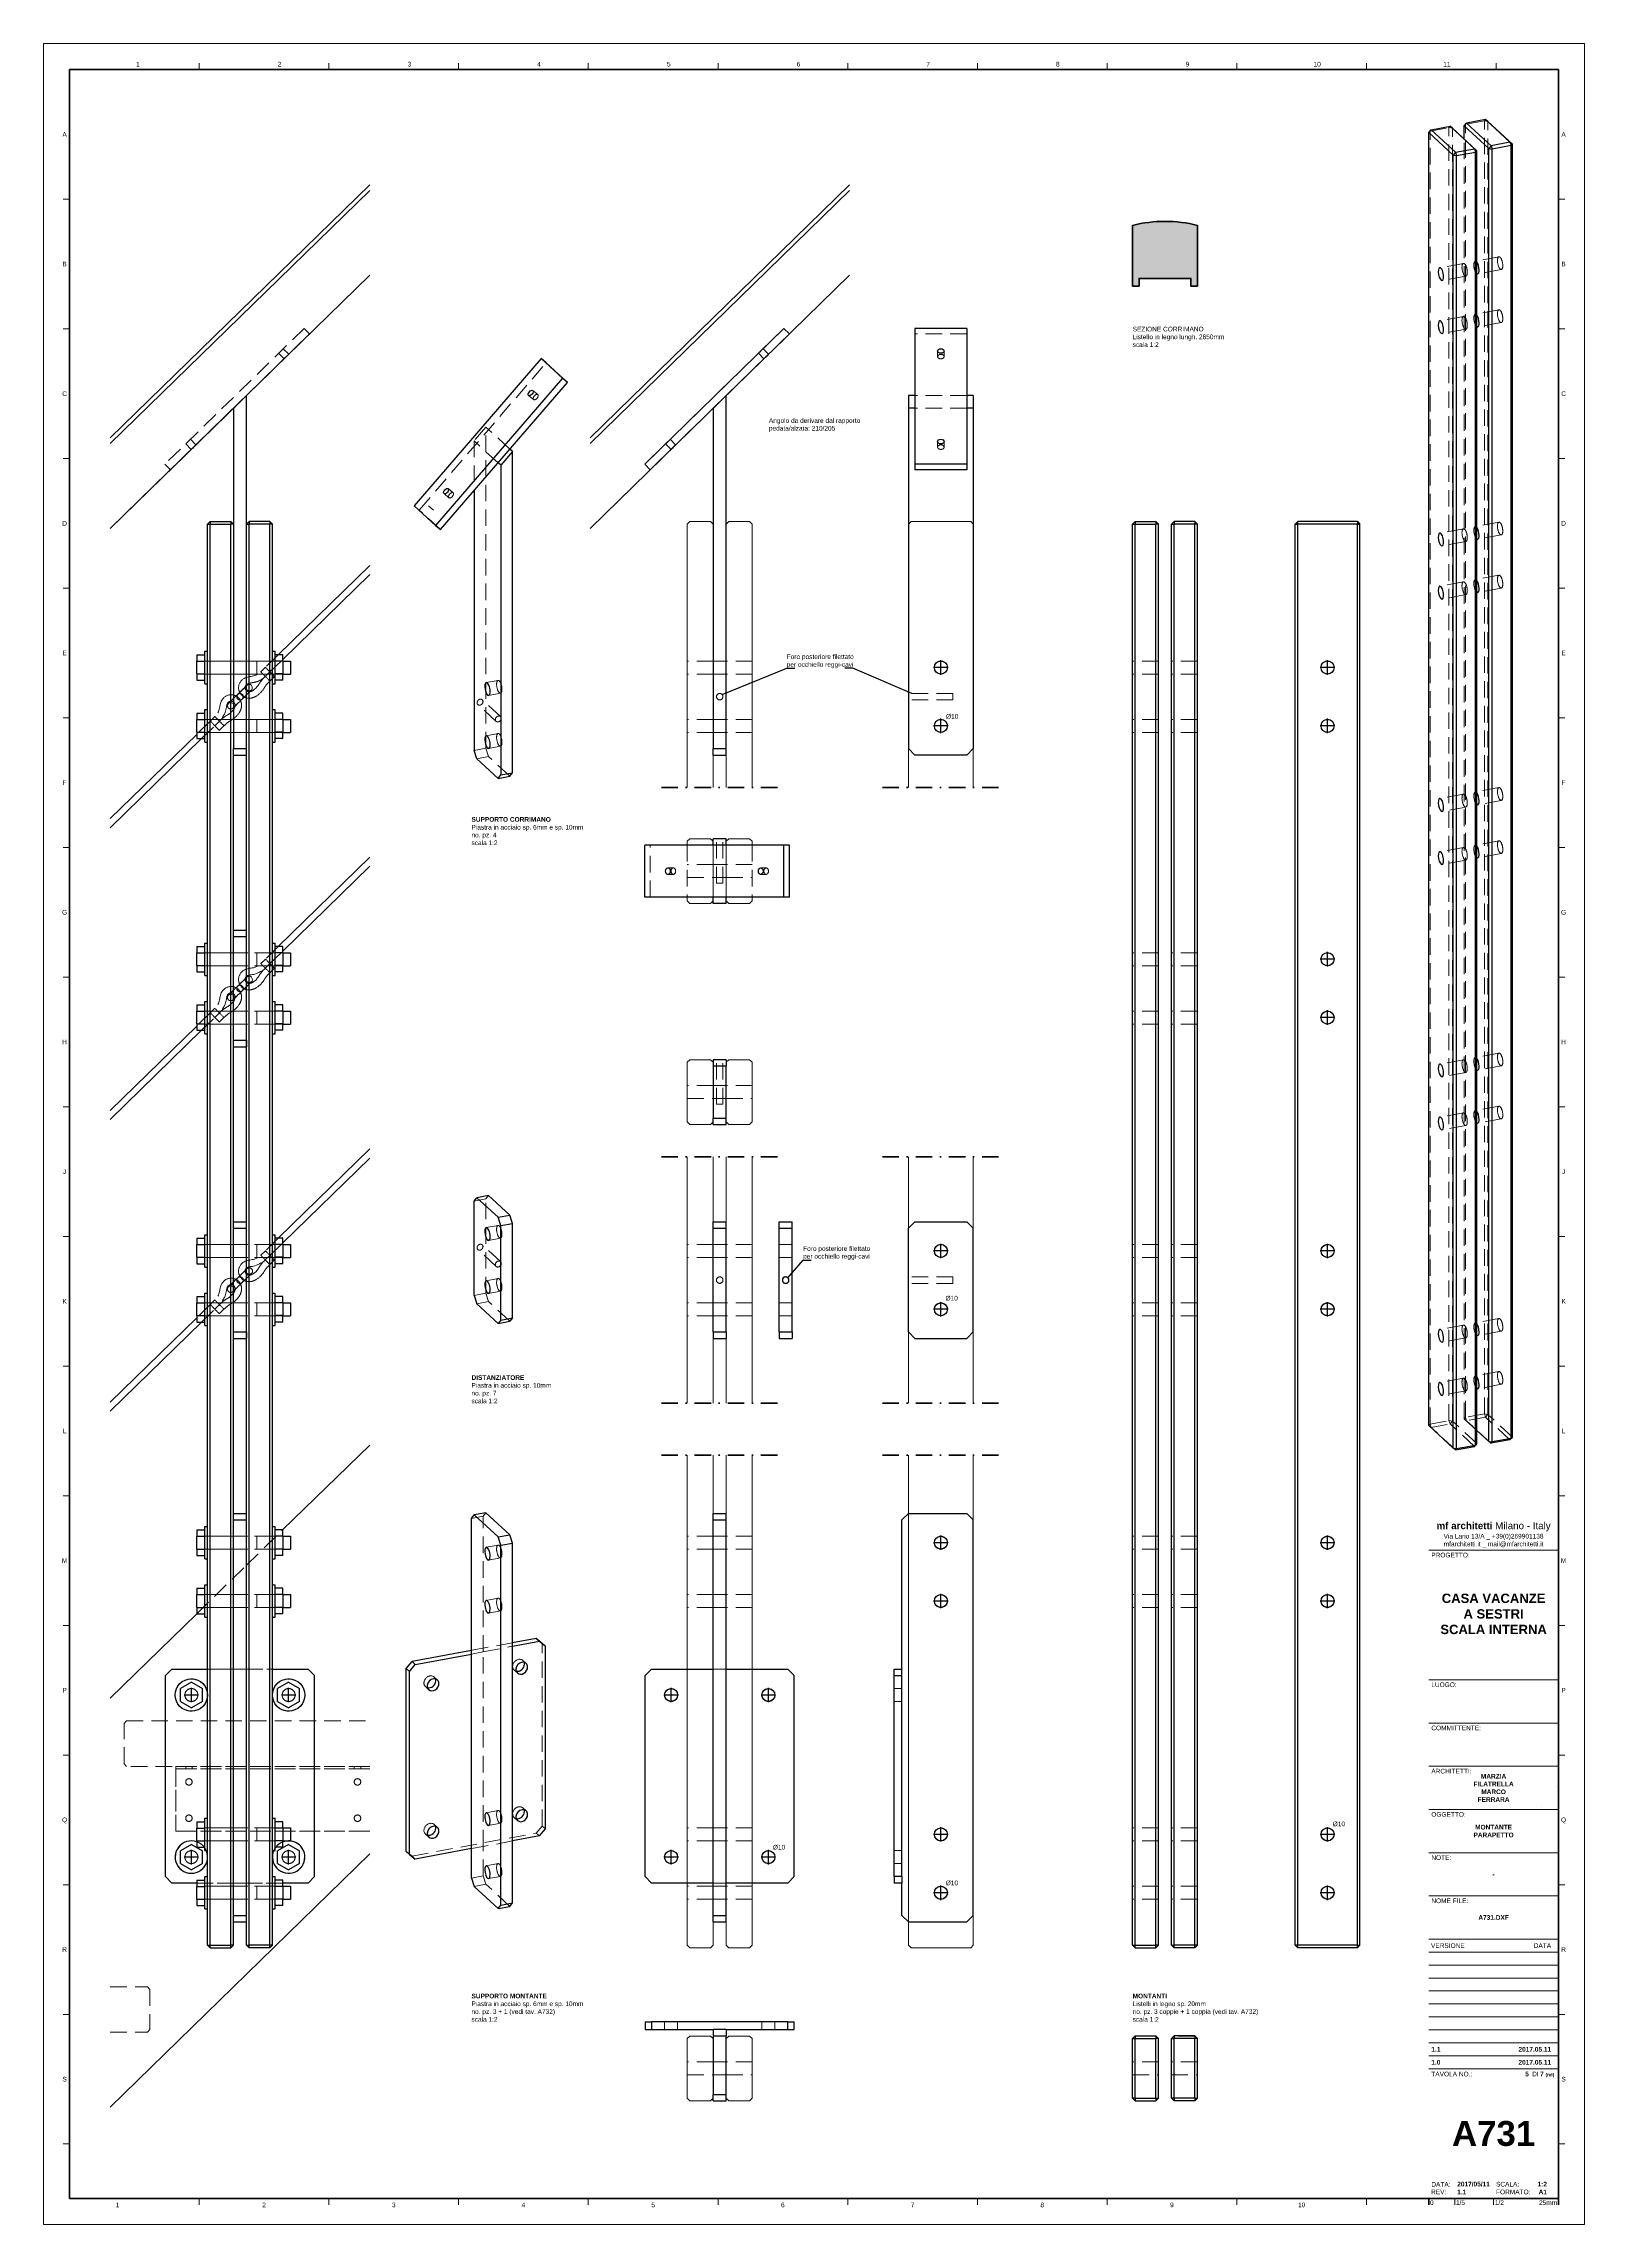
# Model space of a CAD drawing. Header units: millimetres. Extents: x 672 to 1266, y 302 to 1143.
import ezdxf
from ezdxf.enums import TextEntityAlignment as Align

# ---------------------------------------------------------------- set-up
doc = ezdxf.new("R2010")
doc.units = ezdxf.units.MM
doc.linetypes.add('DASHDOT2', pattern=[12.7, 6.35, -3.175, 0, -3.175])
doc.linetypes.add('HIDDEN', pattern=[9.525, 6.35, -3.175])
doc.layers.get('0').update_dxf_attribs({"color": 2, "true_color": 0xffff00})
for name, color, linetype, lineweight, true_color in [('010', 178, 'Continuous', 9, 0x000000), ('018', 178, 'Continuous', 18, 0x000000), ('050', 178, 'Continuous', 50, 0x000000), ('1_2dist ... 025', 178, 'Continuous', 25, 0x000000), ('1_2dist ... hdn', 250, 'HIDDEN', 9, 0x323232), ('1_2front ... 025', 178, 'Continuous', 25, 0x000000), ('1_2front ... hdn', 250, 'HIDDEN', 9, 0x323232), ('1_2handrail ... 01', 178, 'Continuous', 9, 0x000000), ('1_2handrail_holder ... 025', 178, 'Continuous', 25, 0x000000), ('1_2handrail_holder ... hd', 250, 'HIDDEN', 9, 0x323232), ('1_2plate ... 025', 178, 'Continuous', 25, 0x000000), ('1_2plate ... hdn', 250, 'HIDDEN', 9, 0x323232), ('1_2wood ... 010', 178, 'Continuous', 9, 0x000000), ('1_2wood ... 025', 178, 'Continuous', 25, 0x000000), ('1_2wood ... hdn', 250, 'HIDDEN', 9, 0x323232), ('dash_dot', 178, 'DASHDOT2', 70, 0x000000), ('dim', 178, 'Continuous', 9, 0x000000)]:
    doc.layers.add(name, color=color, linetype=linetype, lineweight=lineweight, true_color=true_color)
doc.layers.add('G-ANNO-TEXT', color=178, linetype='Continuous', true_color=0x000000)
doc.styles.add('QCADDimTextStyle', font='')
doc.styles.add('textstyle100', font='')
doc.styles.add('textstyle101', font='')
doc.styles.add('textstyle102', font='')
doc.styles.add('textstyle103', font='')
doc.styles.add('textstyle104', font='')
doc.styles.add('textstyle105', font='')
doc.styles.add('textstyle106', font='')
doc.styles.add('textstyle107', font='')
doc.styles.add('textstyle108', font='')
doc.styles.add('textstyle109', font='')
doc.styles.add('textstyle110', font='')
doc.styles.add('textstyle111', font='')
doc.styles.add('textstyle112', font='')
doc.styles.add('textstyle113', font='')
doc.styles.add('textstyle114', font='')
doc.styles.add('textstyle115', font='')
doc.styles.add('textstyle116', font='')
doc.styles.add('textstyle117', font='')
doc.styles.add('textstyle118', font='')
doc.styles.add('textstyle119', font='')
doc.styles.add('textstyle120', font='')
doc.styles.add('textstyle121', font='')
doc.styles.add('textstyle122', font='')
doc.styles.add('textstyle123', font='')
doc.styles.add('textstyle124', font='')
doc.styles.add('textstyle125', font='')
doc.styles.add('textstyle126', font='')
doc.styles.add('textstyle127', font='')
doc.styles.add('textstyle128', font='')
doc.styles.add('textstyle129', font='')
doc.styles.add('textstyle130', font='')
doc.styles.add('textstyle131', font='')
doc.styles.add('textstyle132', font='')
doc.styles.add('textstyle133', font='')
doc.styles.add('textstyle134', font='')
doc.styles.add('textstyle135', font='')
doc.styles.add('textstyle136', font='')
doc.styles.add('textstyle137', font='')
doc.styles.add('textstyle138', font='')
doc.styles.add('textstyle147', font='')
doc.styles.add('textstyle148', font='')
doc.styles.add('textstyle149', font='')
doc.styles.add('textstyle150', font='')
doc.styles.add('textstyle159', font='')
doc.styles.add('textstyle160', font='')
doc.styles.add('textstyle161', font='')
doc.styles.add('textstyle162', font='')
doc.styles.add('textstyle163', font='')
doc.styles.add('textstyle164', font='')
doc.styles.add('textstyle165', font='')
doc.styles.add('textstyle166', font='')
doc.styles.add('textstyle167', font='')
doc.styles.add('textstyle168', font='')
doc.styles.add('textstyle169', font='')
doc.styles.add('textstyle170', font='')
doc.styles.add('textstyle171', font='')
doc.styles.add('textstyle172', font='')
doc.styles.add('textstyle173', font='')
doc.styles.add('textstyle174', font='')
doc.styles.add('textstyle175', font='')
doc.styles.add('textstyle176', font='')
doc.styles.add('textstyle177', font='')
doc.styles.add('textstyle178', font='')
doc.styles.add('textstyle179', font='')
doc.styles.add('textstyle180', font='')
doc.styles.add('textstyle181', font='')
doc.styles.add('textstyle182', font='')
doc.styles.add('textstyle65', font='')
doc.styles.add('textstyle66', font='')
doc.styles.add('textstyle67', font='')
doc.styles.add('textstyle68', font='')
doc.styles.add('textstyle69', font='')
doc.styles.add('textstyle70', font='')
doc.styles.add('textstyle71', font='')
doc.styles.add('textstyle72', font='')
doc.styles.add('textstyle73', font='')
doc.styles.add('textstyle74', font='')
doc.styles.add('textstyle75', font='')
doc.styles.add('textstyle76', font='')
doc.styles.add('textstyle77', font='')
doc.styles.add('textstyle78', font='')
doc.styles.add('textstyle79', font='')
doc.styles.add('textstyle80', font='')
doc.styles.add('textstyle81', font='')
doc.styles.add('textstyle82', font='')
doc.styles.add('textstyle83', font='')
doc.styles.add('textstyle84', font='')
doc.styles.add('textstyle85', font='')
doc.styles.add('textstyle86', font='')
doc.styles.add('textstyle87', font='')
doc.styles.add('textstyle88', font='')
doc.styles.add('textstyle89', font='')
doc.styles.add('textstyle90', font='')
doc.styles.add('textstyle91', font='')
doc.styles.add('textstyle92', font='')
doc.styles.add('textstyle93', font='')
doc.styles.add('textstyle94', font='')
doc.styles.add('textstyle95', font='')
doc.styles.add('textstyle96', font='')
doc.styles.add('textstyle97', font='')
doc.styles.add('textstyle98', font='')
doc.styles.add('textstyle99', font='')
doc.styles.get('QCADDimTextStyle').set_extended_font_data('Arial [Mono]')
doc.styles.get('textstyle100').set_extended_font_data('Arial [Mono]')
doc.styles.get('textstyle101').set_extended_font_data('Arial [Mono]')
doc.styles.get('textstyle102').set_extended_font_data('Arial [Mono]')
doc.styles.get('textstyle103').set_extended_font_data('Arial [Mono]')
doc.styles.get('textstyle104').set_extended_font_data('Arial [Mono]')
doc.styles.get('textstyle105').set_extended_font_data('Arial [Mono]')
doc.styles.get('textstyle106').set_extended_font_data('Arial [Mono]')
doc.styles.get('textstyle107').set_extended_font_data('Arial [Mono]')
doc.styles.get('textstyle108').set_extended_font_data('Arial [Mono]')
doc.styles.get('textstyle109').set_extended_font_data('Arial [Mono]')
doc.styles.get('textstyle110').set_extended_font_data('Arial [Mono]')
doc.styles.get('textstyle111').set_extended_font_data('Arial [Mono]')
doc.styles.get('textstyle112').set_extended_font_data('Arial [Mono]')
doc.styles.get('textstyle113').set_extended_font_data('Arial [Mono]')
doc.styles.get('textstyle114').set_extended_font_data('Arial [Mono]')
doc.styles.get('textstyle115').set_extended_font_data('Arial [Mono]')
doc.styles.get('textstyle116').set_extended_font_data('Arial [Mono]')
doc.styles.get('textstyle117').set_extended_font_data('Arial [Mono]')
doc.styles.get('textstyle118').set_extended_font_data('Arial [Mono]')
doc.styles.get('textstyle119').set_extended_font_data('Arial [Mono]')
doc.styles.get('textstyle120').set_extended_font_data('Arial [Mono]')
doc.styles.get('textstyle121').set_extended_font_data('Arial [Mono]')
doc.styles.get('textstyle122').set_extended_font_data('Arial [Mono]')
doc.styles.get('textstyle123').set_extended_font_data('Arial [Mono]')
doc.styles.get('textstyle124').set_extended_font_data('Arial [Mono]')
doc.styles.get('textstyle125').set_extended_font_data('Arial [Mono]')
doc.styles.get('textstyle126').set_extended_font_data('Arial [Mono]')
doc.styles.get('textstyle127').set_extended_font_data('Arial [Mono]')
doc.styles.get('textstyle128').set_extended_font_data('Arial [Mono]')
doc.styles.get('textstyle129').set_extended_font_data('Arial [Mono]')
doc.styles.get('textstyle130').set_extended_font_data('Arial [Mono]')
doc.styles.get('textstyle131').set_extended_font_data('Arial [Mono]')
doc.styles.get('textstyle132').set_extended_font_data('Arial [Mono]')
doc.styles.get('textstyle133').set_extended_font_data('Arial [Mono]', bold=True)
doc.styles.get('textstyle134').set_extended_font_data('Arial [Mono]', bold=True)
doc.styles.get('textstyle135').set_extended_font_data('Arial [Mono]', bold=True)
doc.styles.get('textstyle136').set_extended_font_data('Arial [Mono]', bold=True)
doc.styles.get('textstyle137').set_extended_font_data('Arial [Mono]', bold=True)
doc.styles.get('textstyle138').set_extended_font_data('Arial [Mono]', bold=True)
doc.styles.get('textstyle147').set_extended_font_data('Arial [Mono]', bold=True)
doc.styles.get('textstyle148').set_extended_font_data('Arial [Mono]', bold=True)
doc.styles.get('textstyle149').set_extended_font_data('Arial [Mono]', bold=True)
doc.styles.get('textstyle150').set_extended_font_data('Arial [Mono]', bold=True)
doc.styles.get('textstyle159').set_extended_font_data('Arial [Mono]', bold=True)
doc.styles.get('textstyle160').set_extended_font_data('Arial [Mono]', bold=True)
doc.styles.get('textstyle161').set_extended_font_data('Arial [Mono]', bold=True)
doc.styles.get('textstyle162').set_extended_font_data('Arial [Mono]', bold=True)
doc.styles.get('textstyle163').set_extended_font_data('Arial [Mono]', bold=True)
doc.styles.get('textstyle164').set_extended_font_data('Arial [Mono]', bold=True)
doc.styles.get('textstyle165').set_extended_font_data('Arial [Mono]', bold=True)
doc.styles.get('textstyle166').set_extended_font_data('Arial')
doc.styles.get('textstyle167').set_extended_font_data('Arial [Mono]')
doc.styles.get('textstyle168').set_extended_font_data('Arial [Mono]')
doc.styles.get('textstyle169').set_extended_font_data('Arial [Mono]')
doc.styles.get('textstyle170').set_extended_font_data('Arial [TMC ]')
doc.styles.get('textstyle171').set_extended_font_data('Arial [TMC ]')
doc.styles.get('textstyle172').set_extended_font_data('Arial [TMC ]')
doc.styles.get('textstyle173').set_extended_font_data('Arial [TMC ]')
doc.styles.get('textstyle174').set_extended_font_data('Arial [TMC ]')
doc.styles.get('textstyle175').set_extended_font_data('Arial [TMC ]')
doc.styles.get('textstyle176').set_extended_font_data('Arial [TMC ]')
doc.styles.get('textstyle177').set_extended_font_data('Arial [TMC ]')
doc.styles.get('textstyle178').set_extended_font_data('Arial [TMC ]')
doc.styles.get('textstyle179').set_extended_font_data('Arial [TMC ]')
doc.styles.get('textstyle180').set_extended_font_data('Arial [TMC ]')
doc.styles.get('textstyle181').set_extended_font_data('Arial [TMC ]')
doc.styles.get('textstyle182').set_extended_font_data('Arial [TMC ]')
doc.styles.get('textstyle65').set_extended_font_data('Arial [Mono]')
doc.styles.get('textstyle66').set_extended_font_data('Arial [Mono]')
doc.styles.get('textstyle67').set_extended_font_data('Arial [Mono]')
doc.styles.get('textstyle68').set_extended_font_data('Arial [Mono]')
doc.styles.get('textstyle69').set_extended_font_data('Arial [Mono]')
doc.styles.get('textstyle70').set_extended_font_data('Arial [Mono]')
doc.styles.get('textstyle71').set_extended_font_data('Arial [Mono]')
doc.styles.get('textstyle72').set_extended_font_data('Arial [Mono]')
doc.styles.get('textstyle73').set_extended_font_data('Arial [Mono]')
doc.styles.get('textstyle74').set_extended_font_data('Arial [Mono]')
doc.styles.get('textstyle75').set_extended_font_data('Arial [Mono]')
doc.styles.get('textstyle76').set_extended_font_data('Arial [Mono]')
doc.styles.get('textstyle77').set_extended_font_data('Arial [Mono]')
doc.styles.get('textstyle78').set_extended_font_data('Arial [Mono]')
doc.styles.get('textstyle79').set_extended_font_data('Arial [Mono]')
doc.styles.get('textstyle80').set_extended_font_data('Arial [Mono]')
doc.styles.get('textstyle81').set_extended_font_data('Arial [Mono]')
doc.styles.get('textstyle82').set_extended_font_data('Arial [Mono]')
doc.styles.get('textstyle83').set_extended_font_data('Arial [Mono]')
doc.styles.get('textstyle84').set_extended_font_data('Arial [Mono]')
doc.styles.get('textstyle85').set_extended_font_data('Arial [Mono]')
doc.styles.get('textstyle86').set_extended_font_data('Arial [Mono]')
doc.styles.get('textstyle87').set_extended_font_data('Arial [Mono]')
doc.styles.get('textstyle88').set_extended_font_data('Arial [Mono]')
doc.styles.get('textstyle89').set_extended_font_data('Arial [Mono]')
doc.styles.get('textstyle90').set_extended_font_data('Arial [Mono]')
doc.styles.get('textstyle91').set_extended_font_data('Arial [Mono]')
doc.styles.get('textstyle92').set_extended_font_data('Arial [Mono]')
doc.styles.get('textstyle93').set_extended_font_data('Arial [Mono]')
doc.styles.get('textstyle94').set_extended_font_data('Arial [Mono]')
doc.styles.get('textstyle95').set_extended_font_data('Arial [Mono]')
doc.styles.get('textstyle96').set_extended_font_data('Arial [Mono]')
doc.styles.get('textstyle97').set_extended_font_data('Arial [Mono]')
doc.styles.get('textstyle98').set_extended_font_data('Arial [Mono]')
doc.styles.get('textstyle99').set_extended_font_data('Arial [Mono]')
doc.dimstyles.new('QCADDimStyle', dxfattribs={"dimscale": 10, "dimtxt": 0.18, "dimasz": 0.18, "dimexe": 0.18, "dimexo": 0.0625, "dimgap": 0.09, "dimtad": 1, "dimtoh": 1, "dimdec": 4, "dimzin": 0, "dimdsep": 46, "dimtxsty": 'QCADDimTextStyle', "dimcen": 0.09, "dimadec": 0, "dimazin": 0, "dimtfac": 1, "dimtdec": 4, "dimtofl": 0, "dimtmove": 0, "dimatfit": 3, "dimfxl": 1, "dimtolj": 1, "dimtzin": 0, "dimarcsym": 0})

# ---------------------------------------------------------------- blocks, each defined once
blk = doc.blocks.new('title_block')
at = {"layer": '010', "color": 7, "true_color": 0xffffff}
blk.add_lwpolyline([(0, 841), (594, 841), (594, 0), (0, 0)], close=True, dxfattribs=at)
at = {"layer": '018', "color": 7, "true_color": 0xffffff}
for points in [[(60, 833.5), (60, 831)], [(110, 833.5), (110, 831)], [(160, 833.5), (160, 831)], [(210, 833.5), (210, 831)], [(260, 833.5), (260, 831)], [(310, 833.5), (310, 831)], [(360, 833.5), (360, 831)], [(410, 833.5), (410, 831)], [(460, 833.5), (460, 831)], [(510, 833.5), (510, 831)], [(560, 833.5), (560, 831)], [(7.5, 781), (10, 781)], [(584, 781), (586.5, 781)], [(7.5, 731), (10, 731)], [(584, 731), (586.5, 731)], [(7.5, 681), (10, 681)], [(584, 681), (586.5, 681)], [(7.5, 631), (10, 631)], [(584, 631), (586.5, 631)], [(7.5, 581), (10, 581)], [(584, 581), (586.5, 581)], [(7.5, 531), (10, 531)], [(584, 531), (586.5, 531)], [(7.5, 481), (10, 481)], [(584, 481), (586.5, 481)], [(7.5, 431), (10, 431)], [(584, 431), (586.5, 431)], [(7.5, 381), (10, 381)], [(584, 381), (586.5, 381)], [(7.5, 331), (10, 331)], [(584, 331), (586.5, 331)], [(7.5, 281), (10, 281)], [(584, 281), (586.5, 281)], [(534, 260), (584, 260)], [(7.5, 231), (10, 231)], [(584, 231), (586.5, 231)], [(534, 210), (584, 210)], [(534, 193.33), (584, 193.33)], [(7.5, 181), (10, 181)], [(534, 176.67), (584, 176.67)], [(584, 181), (586.5, 181)], [(534, 160), (584, 160)], [(534, 143.33), (584, 143.33)], [(7.5, 131), (10, 131)], [(534, 126.67), (584, 126.67)], [(584, 131), (586.5, 131)], [(534, 110), (584, 110)], [(534, 105), (584, 105)], [(534, 100), (584, 100)], [(534, 95), (584, 95)], [(534, 90), (584, 90)], [(534, 85), (584, 85)], [(7.5, 81), (10, 81)], [(534, 80), (584, 80)], [(584, 81), (586.5, 81)], [(534, 75), (584, 75)], [(534, 70), (584, 70)], [(534, 65), (584, 65)], [(534, 60), (584, 60)], [(7.5, 31), (10, 31)], [(584, 31), (586.5, 31)], [(60, 10), (60, 7.5)], [(110, 10), (110, 7.5)], [(160, 10), (160, 7.5)], [(210, 10), (210, 7.5)], [(260, 10), (260, 7.5)], [(310, 10), (310, 7.5)], [(360, 10), (360, 7.5)], [(410, 10), (410, 7.5)], [(460, 10), (460, 7.5)], [(510, 10), (510, 7.5)], [(544, 10), (544, 7.5)], [(559, 10), (559, 7.5)]]:
    blk.add_lwpolyline(points, dxfattribs=at)
for points in [[(582.99, 168.78), (582.99, 168.78)], [(577.4, 161.04), (577.4, 161.04)]]:
    blk.add_lwpolyline(points, close=True, dxfattribs=at)
at = {"layer": '050', "color": 7, "true_color": 0xffffff}
blk.add_lwpolyline([(10, 831), (584, 831), (584, 10), (10, 10)], close=True, dxfattribs=at)
for points in [[(534, 10), (534, 7.5)], [(584, 10), (584, 7.5)]]:
    blk.add_lwpolyline(points, dxfattribs=at)
at = {"layer": 'G-ANNO-TEXT'}
for s, style, p in [('1', 'textstyle72', (36.35, 833.07)), ('2', 'textstyle71', (91, 833.07)), ('3', 'textstyle70', (141, 833.07)), ('4', 'textstyle69', (191, 833.07)), ('5', 'textstyle68', (241, 833.07)), ('6', 'textstyle67', (291, 833.07)), ('7', 'textstyle66', (341, 833.07)), ('8', 'textstyle65', (391, 833.07)), ('9', 'textstyle73', (441, 833.07)), ('10', 'textstyle74', (491, 833.07)), ('11', 'textstyle75', (541, 833.07)), ('A', 'textstyle81', (8.09, 806)), ('A', 'textstyle101', (585.98, 806)), ('B', 'textstyle80', (8.09, 756)), ('B', 'textstyle102', (585.98, 756)), ('C', 'textstyle79', (8.09, 706)), ('C', 'textstyle100', (585.98, 706)), ('D', 'textstyle78', (8.09, 656)), ('D', 'textstyle99', (585.98, 656)), ('E', 'textstyle77', (8.09, 606)), ('E', 'textstyle98', (585.98, 606)), ('F', 'textstyle76', (8.09, 556)), ('F', 'textstyle97', (585.98, 556)), ('G', 'textstyle84', (8.09, 506)), ('G', 'textstyle103', (585.98, 506)), ('H', 'textstyle87', (8.09, 456)), ('H', 'textstyle104', (585.98, 456)), ('J', 'textstyle90', (8.09, 406)), ('J', 'textstyle105', (585.98, 406)), ('K', 'textstyle93', (8.09, 356)), ('K', 'textstyle106', (585.98, 356)), ('L', 'textstyle96', (8.09, 306)), ('L', 'textstyle107', (585.98, 306)), ('M', 'textstyle83', (8.09, 256)), ('M', 'textstyle82', (585.98, 256)), ('P', 'textstyle86', (8.09, 206)), ('P', 'textstyle85', (585.98, 206)), ('Q', 'textstyle89', (8.09, 156)), ('Q', 'textstyle88', (585.98, 156)), ('R', 'textstyle92', (8.09, 106)), ('R', 'textstyle91', (585.98, 106)), ('S', 'textstyle95', (8.09, 56)), ('S', 'textstyle94', (585.98, 56)), ('2', 'textstyle114', (85, 7.51)), ('3', 'textstyle113', (135, 7.51)), ('6', 'textstyle110', (285, 7.51)), ('8', 'textstyle108', (385, 7.51)), ('9', 'textstyle115', (435, 7.51)), ('10', 'textstyle116', (485, 7.51)), ('1', 'textstyle117', (28.49, 7.51)), ('4', 'textstyle112', (185, 7.51)), ('5', 'textstyle111', (235, 7.51)), ('7', 'textstyle109', (335, 7.51))]:
    blk.add_text(s, height=1.8, dxfattribs=dict(at, style=style)).set_placement(p, align=Align.MIDDLE_CENTER)
for s, style, p in [('PROGETTO:', 'textstyle118', (535, 259.02)), ('LUOGO:', 'textstyle129', (535, 209.02)), ('COMMITTENTE:', 'textstyle120', (535, 192.35)), ('ARCHITETTI:', 'textstyle121', (535, 175.68)), ('OGGETTO:', 'textstyle122', (535, 159.02)), ('NOTE:', 'textstyle130', (535, 142.35)), ('NOME FILE:', 'textstyle131', (535, 125.68)), ('TAVOLA NO.:', 'textstyle123', (535, 58.88))]:
    blk.add_text(s, height=1.8, dxfattribs=dict(at, style=style)).set_placement(p, align=Align.TOP_LEFT)
for s, style, p in [('VERSIONE', 'textstyle132', (534.87, 107.5)), ('DI', 'textstyle124', (573.86, 57.99)), ('REV:', 'textstyle128', (534.9, 12.54)), ('DATA:', 'textstyle127', (535, 15.44)), ('SCALA:', 'textstyle125', (559.94, 15.5)), ('FORMATO:', 'textstyle126', (559.94, 12.5))]:
    blk.add_text(s, height=1.8, dxfattribs=dict(at, style=style)).set_placement(p, align=Align.MIDDLE_LEFT)
at = {"layer": 'G-ANNO-TEXT', "style": 'textstyle119'}
blk.add_text('DATA', height=1.8, dxfattribs=at).set_placement((581.19, 107.5), align=Align.MIDDLE_RIGHT)
at = {"layer": 'G-ANNO-TEXT', "style": 'textstyle166'}
blk.add_text('0', height=1.8, dxfattribs=at).set_placement((535.2, 9.3), align=Align.TOP_CENTER)
at = {"layer": 'G-ANNO-TEXT'}
for s, style, p in [('1/5', 'textstyle167', (544.5, 7.5)), ('1/2', 'textstyle169', (559.5, 7.5))]:
    blk.add_text(s, height=1.8, dxfattribs=dict(at, style=style)).set_placement(p)
at = {"layer": 'G-ANNO-TEXT', "style": 'textstyle168'}
blk.add_text('25mm', height=1.8, dxfattribs=at).set_placement((583.5, 7.5), align=Align.RIGHT)
at = {"layer": 'G-ANNO-TEXT'}
for s, insert, char_height, width, attachment_point, style in [('\\H2.7;mf architetti\\fArial|b0|i0|c0|p0; Milano - Italy\\H1.8;\\PVia Lario 13/A _ +39(0)269901138\\Pmfarchitetti.it _ mail@mfarchitetti.it', (559, 260.98), 1.8, 56.8694, 8, 'textstyle133'), ('CASA VACANZE\\PA SESTRI\\PSCALA INTERNA', (559, 235.41), 3.6, 40.5184, 5, 'textstyle134'), ('MARZIA FILATRELLA\\PMARCO FERRARA', (559, 168.33), 1.8, 16.2049, 5, 'textstyle135'), ('MONTANTE PARAPETTO', (559, 151.67), 1.8, 20.6742, 5, 'textstyle136'), ('-', (559, 135.9), 1.8, 8.6623, 2, 'textstyle137'), ('A731.DXF', (559, 118.33), 1.8, 12.8517, 5, 'textstyle138'), ('1.1', (535, 67.5), 1.8, 14.1164, 4, 'textstyle147'), ('2017.05.11', (581.19, 67.5), 1.8, 9.7809, 6, 'textstyle149'), ('1.0', (535, 62.5), 1.8, 14.1164, 4, 'textstyle148'), ('2017.05.11', (581.19, 62.5), 1.8, 9.7809, 6, 'textstyle150'), ('5', (572.58, 58.88), 1.8, 16.9109, 3, 'textstyle159'), ('7 \\H1.28571;(nd)', (576.94, 58.88), 1.8, 18.1621, 1, 'textstyle160'), ('A731', (559, 35), 9.6, 44.7127, 5, 'textstyle161'), ('2017/05/11', (544.99, 16.43), 1.8, 6.8452, 1, 'textstyle162'), ('1.1', (544.99, 13.41), 1.8, 5.1704, 1, 'textstyle163'), ('1:2', (579.58, 16.43), 1.8, 8.5224, 3, 'textstyle164'), ('A1', (579.58, 13.4), 1.8, 3.2145, 3, 'textstyle165')]:
    blk.add_mtext(s, dxfattribs=dict(at, insert=insert, char_height=char_height, width=width, attachment_point=attachment_point, style=style))

msp = doc.modelspace()

# ---------------------------------------------------------------- hatches: boundary and pattern name
at = {"layer": '010', "true_color": 0x969696}
h = msp.add_hatch(color=252, dxfattribs=at)
edge = h.paths.add_edge_path(flags=0)
edge.add_arc((1104.18, 1024.73), 50, 75.52249, 104.47751)
edge.add_line((1091.68, 1073.14), (1091.68, 1049.73))
edge.add_line((1091.68, 1049.73), (1094.18, 1049.73))
edge.add_line((1094.18, 1049.73), (1094.18, 1052.73))
edge.add_line((1094.18, 1052.73), (1114.18, 1052.73))
edge.add_line((1114.18, 1052.73), (1114.18, 1049.73))
edge.add_line((1114.18, 1049.73), (1116.68, 1049.73))
edge.add_line((1116.68, 1049.73), (1116.68, 1073.14))

# ---------------------------------------------------------------- linework, layer by layer
at = {"layer": '050', "flags": 128}
msp.add_lwpolyline([(1116.68, 1073.14, 0.127017), (1091.68, 1073.14), (1091.68, 1049.73), (1094.18, 1049.73), (1094.18, 1052.73), (1114.18, 1052.73), (1114.18, 1049.73), (1116.68, 1049.73)], format="xyb", close=True, dxfattribs=at)
at = {"layer": '1_2dist ... 025'}
for p, q in [((930, 751.42), (930, 748.91)), ((935, 751.42), (930, 751.42)), ((930, 748.91), (930, 728.91)), ((935, 748.91), (930, 748.91)), ((935, 751.42), (935, 748.91)), ((935, 728.91), (935, 748.91)), ((930, 726.41), (930, 728.91)), ((930, 728.91), (935, 728.91)), ((930, 726.41), (935, 726.41)), ((935, 726.41), (935, 728.91)), ((837.82, 696.88), (838.85, 698.21)), ((843.41, 699.06), (838.85, 698.21)), ((838.85, 698.21), (847.05, 690.64)), ((851.61, 691.49), (843.41, 699.06)), ((837.82, 660.49), (837.82, 696.88)), ((847.05, 690.64), (851.61, 691.49)), ((848.08, 687.42), (847.05, 690.64)), ((852.64, 688.27), (851.61, 691.49)), ((848.08, 687.42), (852.64, 688.27)), ((848.08, 651.03), (848.08, 687.42)), ((852.64, 651.88), (852.64, 688.27)), ((930, 686.41), (930, 688.91)), ((930, 688.91), (935, 688.91)), ((930, 646.41), (930, 686.41)), ((930, 686.41), (935, 686.41)), ((935, 686.41), (935, 688.91)), ((935, 646.41), (935, 686.41)), ((955.42, 686.41), (955.42, 688.91)), ((955.42, 688.91), (960.42, 688.91)), ((955.42, 646.41), (955.42, 686.41)), ((955.42, 686.41), (960.42, 686.41)), ((960.42, 686.41), (960.42, 688.91)), ((960.42, 646.41), (960.42, 686.41)), ((1005.25, 686.41), (1007.75, 688.91)), ((1005.25, 646.41), (1005.25, 686.41)), ((1007.75, 688.91), (1027.75, 688.91)), ((1030.25, 686.41), (1027.75, 688.91)), ((1030.25, 646.41), (1030.25, 686.41)), ((1020.55, 677.66), (1014.95, 677.66)), ((1020.55, 677.66), (1014.95, 677.66)), ((1017.75, 674.86), (1017.75, 680.46)), ((1017.75, 674.86), (1017.75, 680.46)), ((837.82, 660.49), (838.85, 657.27)), ((838.85, 657.27), (847.05, 649.7)), ((1017.75, 652.36), (1017.75, 657.96)), ((1017.75, 652.36), (1017.75, 657.96)), ((848.08, 651.03), (847.05, 649.7)), ((847.05, 649.7), (851.61, 650.55)), ((848.08, 651.03), (852.64, 651.88)), ((852.64, 651.88), (851.61, 650.55)), ((1020.55, 655.16), (1014.95, 655.16)), ((1020.55, 655.16), (1014.95, 655.16)), ((930, 646.41), (935, 646.41)), ((930, 646.41), (930, 643.91)), ((930, 643.91), (935, 643.91)), ((935, 646.41), (935, 643.91)), ((955.42, 646.41), (955.42, 643.91)), ((955.42, 646.41), (960.42, 646.41)), ((955.42, 643.91), (960.42, 643.91)), ((960.42, 646.41), (960.42, 643.91)), ((1005.25, 646.41), (1007.75, 643.91)), ((1007.75, 643.91), (1027.75, 643.91)), ((1030.25, 646.41), (1027.75, 643.91))]:
    msp.add_line(p, q, dxfattribs=at)
for points in [[(842.49, 686.65), (841.98, 686.55), (841.78, 685.38), (842.03, 684.02)], [(842.03, 684.02), (842.29, 682.66), (842.9, 681.64), (843.41, 681.73)], [(843.49, 685.63), (843.19, 686.32), (842.81, 686.71), (842.49, 686.65)], [(843.41, 681.73), (843.76, 681.8), (843.98, 682.38), (843.98, 683.25)], [(843.98, 683.25), (843.98, 684.03), (843.79, 684.94), (843.49, 685.63)], [(1015.25, 677.66), (1015.25, 679.04), (1016.37, 680.16), (1017.75, 680.16)], [(1017.75, 675.16), (1016.37, 675.16), (1015.25, 676.28), (1015.25, 677.66)], [(1017.75, 680.16), (1019.13, 680.16), (1020.25, 679.04), (1020.25, 677.66)], [(1020.25, 677.66), (1020.25, 676.28), (1019.13, 675.16), (1017.75, 675.16)], [(842.49, 666.18), (841.98, 666.08), (841.78, 664.9), (842.03, 663.55)], [(843.49, 665.16), (843.19, 665.85), (842.81, 666.24), (842.49, 666.18)], [(843.98, 662.77), (843.98, 663.56), (843.79, 664.46), (843.49, 665.16)], [(957, 667.27), (956.79, 667.04), (956.66, 666.73), (956.67, 666.41)], [(956.67, 666.41), (956.66, 666.03), (956.85, 665.66), (957.14, 665.43)], [(957.81, 667.66), (957.5, 667.63), (957.21, 667.49), (957, 667.27)], [(957.14, 665.43), (957.35, 665.27), (957.6, 665.18), (957.85, 665.16)], [(958.83, 667.27), (958.57, 667.54), (958.18, 667.69), (957.81, 667.66)], [(957.85, 665.16), (958.16, 665.15), (958.47, 665.25), (958.71, 665.44)], [(958.71, 665.44), (959, 665.68), (959.18, 666.06), (959.17, 666.44)], [(959.17, 666.44), (959.16, 666.75), (959.03, 667.05), (958.83, 667.27)], [(842.03, 663.55), (842.29, 662.19), (842.9, 661.17), (843.41, 661.26)], [(843.41, 661.26), (843.76, 661.33), (843.98, 661.91), (843.98, 662.77)], [(1015.25, 655.16), (1015.25, 656.54), (1016.37, 657.66), (1017.75, 657.66)], [(1017.75, 657.66), (1019.13, 657.66), (1020.25, 656.54), (1020.25, 655.16)], [(1017.75, 652.66), (1016.37, 652.66), (1015.25, 653.78), (1015.25, 655.16)], [(1020.25, 655.16), (1020.25, 653.78), (1019.13, 652.66), (1017.75, 652.66)]]:
    msp.add_open_spline(points, degree=3, dxfattribs=at)
at = {"layer": '1_2dist ... hdn'}
for p, q in [((935, 751.41), (930, 751.41)), ((930, 751.41), (930, 748.91)), ((935, 751.41), (930, 751.41)), ((935, 751.41), (930, 751.41)), ((930, 751.41), (930, 748.91)), ((930, 751.41), (930, 748.91)), ((935, 748.91), (930, 748.91)), ((930, 748.91), (930, 728.91)), ((935, 748.91), (930, 748.91)), ((935, 748.91), (930, 748.91)), ((930, 748.91), (930, 728.91)), ((930, 748.91), (930, 728.91)), ((931.25, 734.26), (931.25, 751.41)), ((931.25, 734.26), (931.25, 751.41)), ((933.75, 734.26), (933.75, 751.41)), ((933.75, 734.26), (933.75, 751.41)), ((935, 751.41), (935, 748.91)), ((935, 751.41), (935, 748.91)), ((935, 751.41), (935, 748.91)), ((935, 728.91), (935, 748.91)), ((935, 728.91), (935, 748.91)), ((935, 728.91), (935, 748.91)), ((935, 741.41), (930, 741.41)), ((935, 741.41), (930, 741.41)), ((935, 741.41), (930, 741.41)), ((935, 741.41), (930, 741.41)), ((930, 741.41), (930, 736.41)), ((930, 736.41), (930, 741.41)), ((930, 741.41), (930, 736.41)), ((930, 736.41), (930, 741.41)), ((930, 741.41), (930, 736.41)), ((930, 736.41), (930, 741.41)), ((930, 741.41), (930, 736.41)), ((930, 736.41), (930, 741.41)), ((935, 741.41), (935, 736.41)), ((935, 736.41), (935, 741.41)), ((935, 741.41), (935, 736.41)), ((935, 736.41), (935, 741.41)), ((935, 741.41), (935, 736.41)), ((935, 736.41), (935, 741.41)), ((935, 741.41), (935, 736.41)), ((935, 736.41), (935, 741.41)), ((930, 736.41), (935, 736.41)), ((930, 736.41), (935, 736.41)), ((930, 736.41), (935, 736.41)), ((930, 736.41), (935, 736.41)), ((931.25, 734.26), (933.75, 734.26)), ((933.75, 734.26), (931.25, 734.26)), ((931.25, 734.26), (933.75, 734.26)), ((933.75, 734.26), (931.25, 734.26)), ((930, 728.91), (935, 728.91)), ((930, 726.41), (930, 728.91)), ((930, 728.91), (935, 728.91)), ((930, 728.91), (935, 728.91)), ((930, 726.41), (930, 728.91)), ((930, 726.41), (930, 728.91)), ((930, 726.41), (935, 726.41)), ((930, 726.41), (935, 726.41)), ((930, 726.41), (935, 726.41)), ((935, 726.41), (935, 728.91)), ((935, 726.41), (935, 728.91)), ((935, 726.41), (935, 728.91)), ((842.38, 697.73), (843.41, 699.06)), ((842.38, 697.73), (837.82, 696.88)), ((842.38, 661.34), (842.38, 697.73)), ((847.05, 687.5), (842.49, 686.65)), ((847.97, 682.58), (843.41, 681.73)), ((935, 688.91), (930, 688.91)), ((930, 686.41), (930, 688.91)), ((935, 686.41), (930, 686.41)), ((930, 646.41), (930, 686.41)), ((935, 686.41), (935, 688.91)), ((935, 646.41), (935, 686.41)), ((955.42, 686.41), (955.42, 688.91)), ((960.42, 688.91), (955.42, 688.91)), ((955.42, 646.41), (955.42, 686.41)), ((960.42, 686.41), (955.42, 686.41)), ((960.42, 686.41), (960.42, 688.91)), ((960.42, 646.41), (960.42, 686.41)), ((1005.25, 686.41), (1007.75, 688.91)), ((1005.25, 646.41), (1005.25, 686.41)), ((1027.75, 688.91), (1007.75, 688.91)), ((1030.25, 686.41), (1027.75, 688.91)), ((1030.25, 646.41), (1030.25, 686.41)), ((846.29, 671.7), (839.25, 678.19)), ((847.99, 673.54), (840.95, 680.03)), ((935, 680.16), (930, 680.16)), ((930, 680.16), (930, 675.16)), ((930, 677.66), (930, 680.16)), ((930, 675.16), (930, 677.66)), ((935, 675.16), (930, 675.16)), ((935, 680.16), (935, 675.16)), ((935, 677.66), (935, 680.16)), ((935, 675.16), (935, 677.66)), ((955.42, 680.16), (960.42, 680.16)), ((955.42, 680.16), (955.42, 675.16)), ((955.42, 677.66), (955.42, 680.16)), ((955.42, 675.16), (955.42, 677.66)), ((955.42, 675.16), (960.42, 675.16)), ((960.42, 680.16), (960.42, 675.16)), ((960.42, 677.66), (960.42, 680.16)), ((960.42, 675.16), (960.42, 677.66)), ((847.05, 667.03), (842.49, 666.18)), ((1022.4, 667.66), (1005.25, 667.66)), ((1022.4, 665.16), (1005.25, 665.16)), ((842.38, 661.34), (837.82, 660.49)), ((843.41, 658.12), (838.85, 657.27)), ((842.38, 661.34), (843.41, 658.12)), ((847.97, 662.11), (843.41, 661.26)), ((851.61, 650.55), (843.41, 658.12)), ((935, 657.66), (930, 657.66)), ((930, 657.66), (930, 652.66)), ((930, 655.16), (930, 657.66)), ((935, 657.66), (935, 652.66)), ((935, 655.16), (935, 657.66)), ((955.42, 657.66), (960.42, 657.66)), ((955.42, 657.66), (955.42, 652.66)), ((955.42, 655.16), (955.42, 657.66)), ((960.42, 657.66), (960.42, 652.66)), ((960.42, 655.16), (960.42, 657.66)), ((930, 652.66), (930, 655.16)), ((935, 652.66), (930, 652.66)), ((935, 652.66), (935, 655.16)), ((955.42, 652.66), (955.42, 655.16)), ((955.42, 652.66), (960.42, 652.66)), ((960.42, 652.66), (960.42, 655.16)), ((935, 646.41), (930, 646.41)), ((930, 646.41), (930, 643.91)), ((935, 643.91), (930, 643.91)), ((935, 646.41), (935, 643.91)), ((955.42, 646.41), (955.42, 643.91)), ((960.42, 646.41), (955.42, 646.41)), ((960.42, 643.91), (955.42, 643.91)), ((960.42, 646.41), (960.42, 643.91)), ((1005.25, 646.41), (1007.75, 643.91)), ((1027.75, 643.91), (1007.75, 643.91)), ((1030.25, 646.41), (1027.75, 643.91))]:
    msp.add_line(p, q, dxfattribs=at)
for points in [[(931.25, 751.41), (931.25, 751.41), (931.37, 751.41), (931.59, 751.41)], [(931.71, 751.41), (931.42, 751.41), (931.25, 751.41), (931.25, 751.41)], [(931.25, 751.41), (931.25, 751.41), (931.37, 751.41), (931.59, 751.41)], [(931.71, 751.41), (931.42, 751.41), (931.25, 751.41), (931.25, 751.41)], [(931.59, 751.41), (931.8, 751.41), (932.09, 751.41), (932.39, 751.41)], [(931.59, 751.41), (931.8, 751.41), (932.09, 751.41), (932.39, 751.41)], [(932.56, 751.41), (932.26, 751.41), (931.95, 751.41), (931.71, 751.41)], [(932.56, 751.41), (932.26, 751.41), (931.95, 751.41), (931.71, 751.41)], [(932.39, 751.41), (932.77, 751.41), (933.16, 751.41), (933.41, 751.41)], [(932.39, 751.41), (932.77, 751.41), (933.16, 751.41), (933.41, 751.41)], [(933.27, 751.41), (933.07, 751.41), (932.82, 751.41), (932.56, 751.41)], [(933.27, 751.41), (933.07, 751.41), (932.82, 751.41), (932.56, 751.41)], [(933.75, 751.41), (933.75, 751.41), (933.57, 751.41), (933.27, 751.41)], [(933.75, 751.41), (933.75, 751.41), (933.57, 751.41), (933.27, 751.41)], [(933.41, 751.41), (933.63, 751.41), (933.75, 751.41), (933.75, 751.41)], [(933.41, 751.41), (933.63, 751.41), (933.75, 751.41), (933.75, 751.41)], [(847.05, 687.5), (846.55, 687.4), (846.34, 686.23), (846.59, 684.87)], [(846.59, 684.87), (846.85, 683.51), (847.46, 682.49), (847.97, 682.58)], [(848.05, 686.48), (847.75, 687.17), (847.37, 687.56), (847.05, 687.5)], [(847.97, 682.58), (848.32, 682.65), (848.54, 683.23), (848.54, 684.1)], [(848.54, 684.1), (848.54, 684.88), (848.35, 685.79), (848.05, 686.48)], [(839.25, 678.19), (839.06, 678.37), (838.95, 678.63), (838.96, 678.92)], [(838.96, 678.92), (838.97, 679.2), (839.08, 679.5), (839.27, 679.73)], [(839.94, 677.95), (839.68, 677.94), (839.43, 678.02), (839.25, 678.19)], [(839.27, 679.73), (839.5, 680.03), (839.86, 680.23), (840.2, 680.26)], [(840.81, 678.35), (840.57, 678.11), (840.25, 677.97), (839.94, 677.95)], [(840.2, 680.26), (840.49, 680.29), (840.76, 680.2), (840.95, 680.03)], [(841.24, 679.32), (841.24, 678.98), (841.08, 678.61), (840.81, 678.35)], [(840.95, 680.03), (841.14, 679.86), (841.24, 679.6), (841.24, 679.32)], [(846.38, 673.32), (845.91, 672.82), (845.87, 672.09), (846.29, 671.7)], [(847.99, 673.54), (847.56, 673.93), (846.84, 673.83), (846.38, 673.32)], [(847.55, 671.63), (847.99, 671.88), (848.28, 672.36), (848.28, 672.83)], [(848.28, 672.83), (848.28, 673.11), (848.17, 673.36), (847.99, 673.54)], [(1015.25, 677.66), (1015.25, 679.04), (1016.37, 680.16), (1017.75, 680.16)], [(1017.75, 675.16), (1016.37, 675.16), (1015.25, 676.28), (1015.25, 677.66)], [(1017.75, 680.16), (1019.13, 680.16), (1020.25, 679.04), (1020.25, 677.66)], [(1020.25, 677.66), (1020.25, 676.28), (1019.13, 675.16), (1017.75, 675.16)], [(846.29, 671.7), (846.61, 671.41), (847.11, 671.38), (847.55, 671.63)], [(847.05, 667.03), (846.55, 666.93), (846.34, 665.76), (846.59, 664.4)], [(846.59, 664.4), (846.85, 663.04), (847.46, 662.02), (847.97, 662.11)], [(848.05, 666.01), (847.75, 666.7), (847.37, 667.09), (847.05, 667.03)], [(848.54, 663.62), (848.54, 664.41), (848.35, 665.31), (848.05, 666.01)], [(931.71, 665.44), (931.41, 665.68), (931.24, 666.06), (931.25, 666.44)], [(932.5, 667.66), (931.81, 667.66), (931.25, 667.1), (931.25, 666.41)], [(931.25, 666.44), (931.26, 666.75), (931.38, 667.05), (931.59, 667.27)], [(931.25, 666.41), (931.25, 665.72), (931.81, 665.16), (932.5, 665.16)], [(931.59, 667.27), (931.85, 667.54), (932.23, 667.69), (932.61, 667.66)], [(932.56, 665.16), (932.26, 665.15), (931.95, 665.25), (931.71, 665.44)], [(933.75, 666.41), (933.75, 667.1), (933.19, 667.66), (932.5, 667.66)], [(932.5, 665.16), (933.19, 665.16), (933.75, 665.72), (933.75, 666.41)], [(933.27, 665.43), (933.07, 665.27), (932.82, 665.18), (932.56, 665.16)], [(932.61, 667.66), (932.91, 667.63), (933.2, 667.49), (933.41, 667.27)], [(933.75, 666.41), (933.75, 666.03), (933.57, 665.66), (933.27, 665.43)], [(933.41, 667.27), (933.63, 667.04), (933.75, 666.73), (933.75, 666.41)], [(957.92, 667.66), (957.22, 667.66), (956.67, 667.1), (956.67, 666.41)], [(956.67, 666.41), (956.67, 665.72), (957.22, 665.16), (957.92, 665.16)], [(959.17, 666.41), (959.17, 667.1), (958.61, 667.66), (957.92, 667.66)], [(957.92, 665.16), (958.61, 665.16), (959.17, 665.72), (959.17, 666.41)], [(1005.25, 667.66), (1005.25, 667.66), (1005.25, 667.52), (1005.25, 667.27)], [(1005.25, 667.27), (1005.25, 667.52), (1005.25, 667.66), (1005.25, 667.66)], [(1005.25, 667.27), (1005.25, 667.04), (1005.25, 666.73), (1005.25, 666.41)], [(1005.25, 666.44), (1005.25, 666.75), (1005.25, 667.05), (1005.25, 667.27)], [(1005.25, 665.6), (1005.25, 665.83), (1005.25, 666.14), (1005.25, 666.44)], [(1005.25, 666.41), (1005.25, 666.03), (1005.25, 665.66), (1005.25, 665.43)], [(1005.25, 665.16), (1005.25, 665.16), (1005.25, 665.32), (1005.25, 665.6)], [(1005.25, 665.43), (1005.25, 665.26), (1005.25, 665.16), (1005.25, 665.16)], [(1022.4, 667.66), (1022.4, 667.66), (1022.4, 667.1), (1022.4, 666.41)], [(1022.4, 666.41), (1022.4, 667.1), (1022.4, 667.66), (1022.4, 667.66)], [(1022.4, 665.16), (1022.4, 665.16), (1022.4, 665.72), (1022.4, 666.41)], [(1022.4, 666.41), (1022.4, 665.72), (1022.4, 665.16), (1022.4, 665.16)], [(847.97, 662.11), (848.32, 662.18), (848.54, 662.76), (848.54, 663.62)], [(1015.25, 655.16), (1015.25, 656.54), (1016.37, 657.66), (1017.75, 657.66)], [(1017.75, 657.66), (1019.13, 657.66), (1020.25, 656.54), (1020.25, 655.16)], [(1017.75, 652.66), (1016.37, 652.66), (1015.25, 653.78), (1015.25, 655.16)], [(1020.25, 655.16), (1020.25, 653.78), (1019.13, 652.66), (1017.75, 652.66)]]:
    msp.add_open_spline(points, degree=3, dxfattribs=at)
at = {"layer": '1_2front ... 025'}
for p, q in [((697.55, 991.23), (797.55, 1088.85)), ((697.55, 989.01), (797.55, 1086.63)), ((697.55, 956.3), (797.55, 1053.92)), ((750.05, 1007.55), (797.55, 1053.92)), ((750.05, 1007.55), (797.55, 1053.92)), ((750.05, 1007.55), (797.55, 1053.92)), ((750.05, 1007.55), (774.39, 1031.3)), ((774.39, 1031.3), (774.39, 1031.3)), ((697.55, 956.3), (747.72, 1005.28)), ((697.55, 956.29), (747.52, 1005.07)), ((697.55, 956.3), (747.49, 1005.05)), ((720.71, 978.91), (747.55, 1005.11)), ((750.05, 1007.55), (745.05, 1002.66)), ((745.05, 1002.66), (745.05, 871.41)), ((750.05, 871.41), (750.05, 1007.55)), ((720.71, 978.91), (720.71, 978.91)), ((736.05, 958.91), (735.05, 957.91)), ((736.05, 958.91), (736.05, 957.91)), ((736.05, 958.91), (744.05, 958.91)), ((744.05, 958.91), (744.05, 957.91)), ((744.05, 958.91), (745.05, 957.91)), ((751.05, 958.91), (750.05, 957.91)), ((759.05, 958.91), (751.05, 958.91)), ((751.05, 958.91), (751.05, 957.91)), ((759.05, 958.91), (760.05, 957.91)), ((759.05, 958.91), (759.05, 957.91)), ((735.05, 409.91), (735.05, 957.91)), ((735.05, 957.91), (736.05, 957.91)), ((736.05, 409.91), (736.05, 957.91)), ((736.05, 957.91), (744.05, 957.91)), ((744.05, 409.91), (744.05, 957.91)), ((745.05, 957.91), (744.05, 957.91)), ((750.05, 409.91), (750.05, 957.91)), ((750.05, 957.91), (751.05, 957.91)), ((759.05, 957.91), (751.05, 957.91)), ((751.05, 409.91), (751.05, 957.91)), ((760.05, 957.91), (759.05, 957.91)), ((759.05, 409.91), (759.05, 957.91)), ((760.05, 409.91), (760.05, 957.91)), ((797.55, 942), (762.27, 907.57)), ((764.05, 905.81), (797.55, 938.51)), ((734.05, 902.66), (734.05, 908.91)), ((734.05, 908.91), (735.05, 908.91)), ((760.05, 908.91), (761.05, 908.91)), ((761.05, 902.66), (761.05, 908.91)), ((730.85, 907.57), (734.05, 907.57)), ((730.85, 907.57), (730.85, 905.12)), ((730.85, 900.21), (730.85, 905.12)), ((730.85, 905.12), (734.05, 905.12)), ((730.85, 900.21), (734.05, 900.21)), ((730.85, 900.21), (730.85, 897.76)), ((734.05, 896.41), (734.05, 902.66)), ((750.05, 905.16), (750.05, 905.16)), ((750.05, 900.16), (750.05, 900.16)), ((764.05, 907.57), (761.05, 907.57)), ((764.05, 905.12), (761.05, 905.12)), ((761.05, 896.41), (761.05, 902.66)), ((764.05, 900.21), (761.05, 900.21)), ((764.05, 905.12), (764.05, 907.57)), ((764.05, 905.16), (767.05, 905.16)), ((764.05, 905.12), (764.05, 900.21)), ((764.05, 897.76), (764.05, 900.21)), ((764.05, 900.16), (767.05, 900.16)), ((767.05, 905.16), (767.05, 902.66)), ((767.05, 902.66), (767.05, 900.16)), ((730.85, 897.76), (734.05, 897.76)), ((734.05, 896.41), (735.05, 896.41)), ((750.05, 896.07), (750.05, 896.07)), ((750.05, 895.6), (750.05, 895.6)), ((750.05, 895.6), (750.05, 895.6)), ((750.05, 895.54), (750.05, 895.54)), ((750.05, 894.27), (750.05, 894.27)), ((750.05, 893.7), (750.05, 893.7)), ((750.05, 892.1), (750.05, 892.1)), ((760.05, 896.41), (761.05, 896.41)), ((764.05, 897.76), (761.05, 897.76)), ((730.85, 885.07), (734.05, 885.07)), ((730.85, 885.07), (730.85, 882.62)), ((734.05, 880.16), (734.05, 886.41)), ((734.05, 886.41), (735.05, 886.41)), ((760.05, 886.41), (761.05, 886.41)), ((761.05, 880.16), (761.05, 886.41)), ((764.05, 885.07), (761.05, 885.07)), ((764.05, 882.62), (764.05, 885.07)), ((730.85, 876.89), (697.55, 844.39)), ((697.55, 840.89), (732.75, 875.26)), ((730.85, 877.71), (730.85, 882.62)), ((730.85, 882.62), (734.05, 882.62)), ((730.85, 877.71), (734.05, 877.71)), ((730.85, 877.71), (730.85, 875.26)), ((730.85, 875.26), (734.05, 875.26)), ((734.05, 873.91), (734.05, 880.16)), ((750.05, 882.66), (750.05, 882.66)), ((750.05, 877.66), (750.05, 877.66)), ((764.05, 882.62), (761.05, 882.62)), ((761.05, 873.91), (761.05, 880.16)), ((764.05, 877.71), (761.05, 877.71)), ((764.05, 875.26), (761.05, 875.26)), ((764.05, 882.66), (767.05, 882.66)), ((764.05, 882.62), (764.05, 877.71)), ((764.05, 875.26), (764.05, 877.71)), ((764.05, 877.66), (767.05, 877.66)), ((767.05, 882.66), (767.05, 880.16)), ((767.05, 880.16), (767.05, 877.66)), ((734.05, 873.91), (735.05, 873.91)), ((745.05, 868.91), (745.05, 871.41)), ((745.05, 871.41), (750.05, 871.41)), ((745.05, 798.91), (745.05, 871.41)), ((745.05, 868.91), (750.05, 868.91)), ((750.05, 868.91), (750.05, 871.41)), ((760.05, 873.91), (761.05, 873.91)), ((797.55, 829.5), (762.27, 795.07)), ((764.05, 793.31), (797.55, 826.01)), ((745.05, 801.41), (750.05, 801.41)), ((750.05, 798.91), (750.05, 801.41)), ((730.85, 795.07), (734.05, 795.07)), ((730.85, 795.07), (730.85, 792.62)), ((730.85, 787.71), (730.85, 792.62)), ((730.85, 792.62), (734.05, 792.62)), ((734.05, 790.16), (734.05, 796.41)), ((734.05, 796.41), (735.05, 796.41)), ((745.05, 758.91), (745.05, 798.91)), ((745.05, 798.91), (750.05, 798.91)), ((750.05, 758.91), (750.05, 798.91)), ((760.05, 796.41), (761.05, 796.41)), ((761.05, 790.16), (761.05, 796.41)), ((764.05, 795.07), (761.05, 795.07)), ((764.05, 792.62), (761.05, 792.62)), ((764.05, 792.62), (764.05, 795.07)), ((764.05, 792.66), (767.05, 792.66)), ((764.05, 792.62), (764.05, 787.71)), ((767.05, 792.66), (767.05, 790.16)), ((730.85, 787.71), (734.05, 787.71)), ((730.85, 787.71), (730.85, 785.25)), ((730.85, 785.25), (734.05, 785.25)), ((734.05, 783.91), (734.05, 790.16)), ((734.05, 783.91), (735.05, 783.91)), ((760.05, 783.91), (761.05, 783.91)), ((761.05, 783.91), (761.05, 790.16)), ((764.05, 787.71), (761.05, 787.71)), ((764.05, 785.25), (761.05, 785.25)), ((764.05, 785.25), (764.05, 787.71)), ((764.05, 787.66), (767.05, 787.66)), ((767.05, 790.16), (767.05, 787.66)), ((734.05, 767.66), (734.05, 773.91)), ((734.05, 773.91), (735.05, 773.91)), ((760.05, 773.91), (761.05, 773.91)), ((761.05, 767.66), (761.05, 773.91)), ((730.85, 772.57), (734.05, 772.57)), ((730.85, 772.57), (730.85, 770.12)), ((730.85, 765.21), (730.85, 770.12)), ((730.85, 770.12), (734.05, 770.12)), ((734.05, 761.41), (734.05, 767.66)), ((764.05, 772.57), (761.05, 772.57)), ((764.05, 770.12), (761.05, 770.12)), ((761.05, 761.41), (761.05, 767.66)), ((764.05, 770.12), (764.05, 772.57)), ((764.05, 770.16), (767.05, 770.16)), ((764.05, 770.12), (764.05, 765.21)), ((767.05, 770.16), (767.05, 767.66)), ((767.05, 767.66), (767.05, 765.16)), ((730.85, 764.39), (697.55, 731.89)), ((697.55, 728.39), (732.75, 762.75)), ((730.85, 765.21), (734.05, 765.21)), ((730.85, 765.21), (730.85, 762.75)), ((730.85, 762.75), (734.05, 762.75)), ((734.05, 761.41), (735.05, 761.41)), ((745.05, 758.91), (750.05, 758.91)), ((745.05, 686.41), (745.05, 758.91)), ((750.05, 758.91), (750.05, 756.41)), ((760.05, 761.41), (761.05, 761.41)), ((764.05, 765.21), (761.05, 765.21)), ((764.05, 762.75), (761.05, 762.75)), ((764.05, 762.75), (764.05, 765.21)), ((764.05, 765.16), (767.05, 765.16)), ((745.05, 756.41), (750.05, 756.41)), ((797.55, 717), (762.27, 682.57)), ((764.05, 680.81), (797.55, 713.51)), ((730.85, 682.57), (734.05, 682.57)), ((730.85, 682.57), (730.85, 680.12)), ((734.05, 677.66), (734.05, 683.91)), ((734.05, 683.91), (735.05, 683.91)), ((745.05, 688.91), (750.05, 688.91)), ((745.05, 646.41), (745.05, 686.41)), ((745.05, 686.41), (750.05, 686.41)), ((750.05, 686.41), (750.05, 688.91)), ((750.05, 646.41), (750.05, 686.41)), ((760.05, 683.91), (761.05, 683.91)), ((761.05, 677.66), (761.05, 683.91)), ((764.05, 682.57), (761.05, 682.57)), ((764.05, 680.12), (764.05, 682.57)), ((730.85, 675.21), (730.85, 680.12)), ((730.85, 680.12), (734.05, 680.12)), ((730.85, 675.21), (734.05, 675.21)), ((730.85, 675.21), (730.85, 672.75)), ((734.05, 671.41), (734.05, 677.66)), ((764.05, 680.12), (761.05, 680.12)), ((761.05, 671.41), (761.05, 677.66)), ((764.05, 675.21), (761.05, 675.21)), ((764.05, 680.16), (767.05, 680.16)), ((764.05, 680.12), (764.05, 675.21)), ((764.05, 672.75), (764.05, 675.21)), ((764.05, 675.16), (767.05, 675.16)), ((767.05, 680.16), (767.05, 677.66)), ((767.05, 677.66), (767.05, 675.16)), ((730.85, 672.75), (734.05, 672.75)), ((734.05, 671.41), (735.05, 671.41)), ((760.05, 671.41), (761.05, 671.41)), ((764.05, 672.75), (761.05, 672.75)), ((730.85, 660.07), (734.05, 660.07)), ((730.85, 660.07), (730.85, 657.62)), ((730.85, 652.71), (730.85, 657.62)), ((730.85, 657.62), (734.05, 657.62)), ((734.05, 655.16), (734.05, 661.41)), ((734.05, 661.41), (735.05, 661.41)), ((760.05, 661.41), (761.05, 661.41)), ((761.05, 655.16), (761.05, 661.41)), ((764.05, 660.07), (761.05, 660.07)), ((764.05, 657.62), (761.05, 657.62)), ((764.05, 657.62), (764.05, 660.07)), ((764.05, 657.66), (767.05, 657.66)), ((764.05, 657.62), (764.05, 652.71)), ((767.05, 657.66), (767.05, 655.16)), ((730.85, 651.89), (697.55, 619.38)), ((697.55, 615.89), (732.75, 650.25)), ((730.85, 652.71), (734.05, 652.71)), ((730.85, 652.71), (730.85, 650.25)), ((730.85, 650.25), (734.05, 650.25)), ((734.05, 648.91), (734.05, 655.16)), ((734.05, 648.91), (735.05, 648.91)), ((760.05, 648.91), (761.05, 648.91)), ((761.05, 648.91), (761.05, 655.16)), ((764.05, 652.71), (761.05, 652.71)), ((764.05, 650.25), (761.05, 650.25)), ((764.05, 650.25), (764.05, 652.71)), ((764.05, 652.66), (767.05, 652.66)), ((767.05, 655.16), (767.05, 652.66)), ((745.05, 646.41), (750.05, 646.41)), ((745.05, 573.91), (745.05, 646.41)), ((745.05, 643.91), (750.05, 643.91)), ((750.05, 646.41), (750.05, 643.91)), ((763.99, 570.07), (797.55, 602.83)), ((745.05, 576.41), (750.05, 576.41)), ((745.05, 421.41), (745.05, 573.91)), ((745.05, 573.91), (750.05, 573.91)), ((750.05, 573.91), (750.05, 576.41)), ((750.05, 421.41), (750.05, 573.91)), ((730.85, 570.07), (734.05, 570.07)), ((730.85, 570.07), (730.85, 567.62)), ((730.85, 562.71), (730.85, 567.62)), ((730.85, 567.62), (734.05, 567.62)), ((734.05, 565.16), (734.05, 571.41)), ((734.05, 571.41), (735.05, 571.41)), ((734.05, 558.91), (734.05, 565.16)), ((760.05, 571.41), (761.05, 571.41)), ((761.05, 565.16), (761.05, 571.41)), ((764.05, 570.07), (761.05, 570.07)), ((764.05, 567.62), (761.05, 567.62)), ((761.05, 558.91), (761.05, 565.16)), ((764.05, 567.62), (764.05, 570.07)), ((764.05, 567.66), (767.05, 567.66)), ((764.05, 567.62), (764.05, 562.71)), ((767.05, 567.66), (767.05, 565.16)), ((767.05, 565.16), (767.05, 562.66)), ((730.85, 562.71), (734.05, 562.71)), ((730.85, 562.71), (730.85, 560.26)), ((730.85, 560.26), (734.05, 560.26)), ((734.05, 558.91), (735.05, 558.91)), ((750.05, 556.46), (750.05, 556.46)), ((760.05, 558.91), (761.05, 558.91)), ((764.05, 562.71), (761.05, 562.71)), ((764.05, 560.26), (761.05, 560.26)), ((764.05, 560.26), (764.05, 562.71)), ((764.05, 562.66), (767.05, 562.66)), ((730.85, 547.57), (734.05, 547.57)), ((730.85, 547.57), (730.85, 545.12)), ((734.05, 542.66), (734.05, 548.91)), ((734.05, 548.91), (735.05, 548.91)), ((760.05, 548.91), (761.05, 548.91)), ((761.05, 542.66), (761.05, 548.91)), ((764.05, 547.57), (761.05, 547.57)), ((764.05, 545.12), (764.05, 547.57)), ((730.85, 540.21), (730.85, 545.12)), ((730.85, 545.12), (734.05, 545.12)), ((730.85, 540.21), (734.05, 540.21)), ((730.85, 540.21), (730.85, 537.75)), ((734.05, 536.41), (734.05, 542.66)), ((764.05, 545.12), (761.05, 545.12)), ((761.05, 536.41), (761.05, 542.66)), ((764.05, 540.21), (761.05, 540.21)), ((764.05, 545.16), (767.05, 545.16)), ((764.05, 545.12), (764.05, 540.21)), ((764.05, 537.75), (764.05, 540.21)), ((764.05, 540.16), (767.05, 540.16)), ((767.05, 545.16), (767.05, 542.66)), ((767.05, 542.66), (767.05, 540.16)), ((697.55, 505.21), (730.89, 537.75)), ((730.85, 537.75), (734.05, 537.75)), ((734.05, 536.41), (735.05, 536.41)), ((760.05, 536.41), (761.05, 536.41)), ((764.05, 537.75), (761.05, 537.75)), ((718.8, 513.91), (721.3, 516.41)), ((718.8, 436.41), (718.8, 513.91)), ((721.3, 516.41), (735.05, 516.41)), ((760.05, 516.41), (773.8, 516.41)), ((773.8, 516.41), (776.3, 513.91)), ((776.3, 436.41), (776.3, 513.91)), ((728.8, 511.32), (724.55, 508.87)), ((724.55, 503.96), (724.55, 508.87)), ((731.6, 506.41), (726, 506.41)), ((731.6, 506.41), (726, 506.41)), ((728.8, 511.32), (733.05, 508.87)), ((728.8, 503.61), (728.8, 509.21)), ((728.8, 503.61), (728.8, 509.21)), ((733.05, 503.96), (733.05, 508.87)), ((766.3, 511.32), (762.05, 508.87)), ((762.05, 503.96), (762.05, 508.87)), ((769.1, 506.41), (763.5, 506.41)), ((769.1, 506.41), (763.5, 506.41)), ((766.3, 511.32), (770.55, 508.87)), ((766.3, 503.61), (766.3, 509.21)), ((766.3, 503.61), (766.3, 509.21)), ((770.55, 503.96), (770.55, 508.87)), ((724.55, 503.96), (728.8, 501.5)), ((733.05, 503.96), (728.8, 501.5)), ((762.05, 503.96), (766.3, 501.5)), ((770.55, 503.96), (766.3, 501.5)), ((730.85, 457.57), (734.05, 457.57)), ((730.85, 457.57), (730.85, 455.12)), ((730.85, 450.21), (730.85, 455.12)), ((730.85, 455.12), (734.05, 455.12)), ((734.05, 452.66), (734.05, 458.91)), ((734.05, 458.91), (735.05, 458.91)), ((760.05, 458.91), (761.05, 458.91)), ((761.05, 452.66), (761.05, 458.91)), ((764.05, 457.57), (761.05, 457.57)), ((764.05, 455.12), (761.05, 455.12)), ((764.05, 455.12), (764.05, 457.57)), ((764.05, 455.16), (767.05, 455.16)), ((764.05, 455.12), (764.05, 450.21)), ((767.05, 455.16), (767.05, 452.66)), ((728.8, 448.82), (724.55, 446.37)), ((724.55, 441.46), (724.55, 446.37)), ((728.8, 448.82), (733.05, 446.37)), ((728.8, 441.11), (728.8, 446.71)), ((728.8, 441.11), (728.8, 446.71)), ((730.85, 450.21), (734.05, 450.21)), ((730.85, 450.21), (730.85, 447.76)), ((730.85, 447.76), (734.05, 447.76)), ((733.05, 441.46), (733.05, 446.37)), ((734.05, 446.41), (734.05, 452.66)), ((734.05, 446.41), (735.05, 446.41)), ((760.05, 446.41), (761.05, 446.41)), ((761.05, 446.41), (761.05, 452.66)), ((764.05, 450.21), (761.05, 450.21)), ((764.05, 447.76), (761.05, 447.76)), ((766.3, 448.82), (762.05, 446.37)), ((762.05, 441.46), (762.05, 446.37)), ((764.05, 447.76), (764.05, 450.21)), ((764.05, 450.16), (767.05, 450.16)), ((766.3, 448.82), (770.55, 446.37)), ((766.3, 441.11), (766.3, 446.71)), ((766.3, 441.11), (766.3, 446.71)), ((767.05, 452.66), (767.05, 450.16)), ((770.55, 441.46), (770.55, 446.37)), ((797.55, 445.12), (697.55, 347.5)), ((724.55, 441.46), (728.8, 439.01)), ((731.6, 443.91), (726, 443.91)), ((731.6, 443.91), (726, 443.91)), ((733.05, 441.46), (728.8, 439.01)), ((762.05, 441.46), (766.3, 439.01)), ((769.1, 443.91), (763.5, 443.91)), ((769.1, 443.91), (763.5, 443.91)), ((770.55, 441.46), (766.3, 439.01)), ((718.8, 436.41), (721.3, 433.91)), ((730.85, 433.91), (721.3, 433.91)), ((730.85, 435.07), (734.05, 435.07)), ((730.85, 435.07), (730.85, 432.62)), ((730.85, 427.71), (730.85, 432.62)), ((730.85, 432.62), (734.05, 432.62)), ((734.05, 430.16), (734.05, 436.41)), ((734.05, 436.41), (735.05, 436.41)), ((734.05, 423.91), (734.05, 430.16)), ((760.05, 436.41), (761.05, 436.41)), ((761.05, 430.16), (761.05, 436.41)), ((764.05, 435.07), (761.05, 435.07)), ((764.05, 432.62), (761.05, 432.62)), ((761.05, 423.91), (761.05, 430.16)), ((764.05, 432.62), (764.05, 435.07)), ((773.8, 433.91), (764.05, 433.91)), ((764.05, 432.66), (767.05, 432.66)), ((764.05, 432.62), (764.05, 427.71)), ((767.05, 432.66), (767.05, 430.16)), ((767.05, 430.16), (767.05, 427.66)), ((773.8, 433.91), (776.3, 436.41)), ((730.85, 427.71), (734.05, 427.71)), ((730.85, 427.71), (730.85, 425.26)), ((730.85, 425.26), (734.05, 425.26)), ((734.05, 423.91), (735.05, 423.91)), ((745.05, 418.91), (745.05, 421.41)), ((745.05, 421.41), (750.05, 421.41)), ((745.05, 409.91), (745.05, 421.41)), ((750.05, 418.91), (750.05, 421.41)), ((760.05, 423.91), (761.05, 423.91)), ((764.05, 427.71), (761.05, 427.71)), ((764.05, 425.26), (761.05, 425.26)), ((764.05, 425.26), (764.05, 427.71)), ((764.05, 427.66), (767.05, 427.66)), ((745.05, 418.91), (750.05, 418.91)), ((735.05, 409.91), (736.05, 409.91)), ((736.05, 408.91), (735.05, 409.91)), ((736.05, 408.91), (736.05, 409.91)), ((736.05, 409.91), (744.05, 409.91)), ((736.05, 408.91), (744.05, 408.91)), ((744.05, 408.91), (744.05, 409.91)), ((745.05, 409.91), (744.05, 409.91)), ((744.05, 408.91), (745.05, 409.91)), ((750.05, 409.91), (751.05, 409.91)), ((751.05, 408.91), (750.05, 409.91)), ((759.05, 409.91), (751.05, 409.91)), ((751.05, 408.91), (751.05, 409.91)), ((759.05, 408.91), (751.05, 408.91)), ((760.05, 409.91), (759.05, 409.91)), ((759.05, 408.91), (760.05, 409.91)), ((759.05, 408.91), (759.05, 409.91))]:
    msp.add_line(p, q, dxfattribs=at)
for points in [[(765.44, 1022.57), (764.95, 1022.09), (764.54, 1021.7), (764.54, 1021.7)], [(765.44, 1022.57), (765.93, 1023.05), (766.34, 1023.44), (766.34, 1023.44)], [(766.34, 1023.44), (766.34, 1023.44), (765.93, 1023.05), (765.44, 1022.57)], [(729.66, 987.64), (729.17, 987.16), (728.76, 986.77), (728.76, 986.77)], [(729.66, 987.64), (730.15, 988.12), (730.55, 988.51), (730.55, 988.51)], [(730.55, 988.51), (730.55, 988.51), (730.15, 988.12), (729.66, 987.64)], [(722.55, 506.41), (722.55, 509.87), (725.35, 512.66), (728.8, 512.66)], [(728.8, 500.16), (725.35, 500.16), (722.55, 502.96), (722.55, 506.41)], [(728.8, 512.66), (732.25, 512.66), (735.05, 509.87), (735.05, 506.41)], [(735.05, 506.41), (735.05, 502.96), (732.25, 500.16), (728.8, 500.16)], [(760.05, 506.41), (760.05, 509.87), (762.85, 512.66), (766.3, 512.66)], [(766.3, 500.16), (762.85, 500.16), (760.05, 502.96), (760.05, 506.41)], [(766.3, 512.66), (769.75, 512.66), (772.55, 509.87), (772.55, 506.41)], [(772.55, 506.41), (772.55, 502.96), (769.75, 500.16), (766.3, 500.16)], [(723.8, 447.66), (722.17, 445.49), (722.13, 442.5), (723.71, 440.29)], [(730.85, 449.82), (728.28, 450.71), (725.43, 449.84), (723.8, 447.66)], [(734.05, 447.31), (733.95, 447.46), (733.84, 447.61), (733.73, 447.76)], [(735.05, 443.91), (735.05, 444.77), (734.87, 445.62), (734.53, 446.41)], [(760.57, 446.41), (759.55, 444.08), (760.05, 441.37), (761.83, 439.55)], [(761.37, 447.76), (761.26, 447.61), (761.15, 447.46), (761.05, 447.31)], [(769.84, 449.07), (768.13, 450.23), (765.97, 450.48), (764.05, 449.74)], [(772.55, 443.91), (772.55, 445.98), (771.54, 447.9), (769.84, 449.07)], [(723.71, 440.29), (725.28, 438.08), (728.11, 437.13), (730.7, 437.96)], [(730.7, 437.96), (733.29, 438.79), (735.05, 441.19), (735.05, 443.91)], [(761.83, 439.55), (763.6, 437.73), (766.3, 437.17), (768.66, 438.12)], [(768.66, 438.12), (771.01, 439.08), (772.55, 441.37), (772.55, 443.91)]]:
    msp.add_open_spline(points, degree=3, dxfattribs=at)
at = {"layer": '1_2front ... hdn'}
for p, q in [((772.29, 1033.45), (718.62, 981.06)), ((772.29, 1033.45), (718.62, 981.06)), ((720.71, 978.91), (774.38, 1031.3)), ((774.38, 1031.3), (772.29, 1033.45)), ((774.38, 1031.3), (772.29, 1033.45)), ((762.45, 1023.84), (764.54, 1021.7)), ((764.24, 1025.59), (766.34, 1023.44)), ((750.05, 1007.55), (745.05, 1002.67)), ((745.05, 1002.67), (745.05, 871.41)), ((747.49, 1005.05), (750.05, 1007.55)), ((747.52, 1005.08), (750.05, 1007.55)), ((747.55, 1005.11), (750.05, 1007.55)), ((747.72, 1005.27), (750.05, 1007.55)), ((750.05, 871.41), (750.05, 1007.55)), ((726.67, 988.92), (728.76, 986.77)), ((728.46, 990.66), (730.55, 988.51)), ((718.62, 981.06), (720.71, 978.91)), ((718.62, 981.06), (720.71, 978.91)), ((735.05, 957.91), (736.05, 958.91)), ((736.05, 957.91), (736.05, 958.91)), ((736.05, 958.91), (744.05, 958.91)), ((745.05, 957.91), (744.05, 958.91)), ((744.05, 957.91), (744.05, 958.91)), ((750.05, 957.91), (751.05, 958.91)), ((751.05, 957.91), (751.05, 958.91)), ((759.05, 958.91), (751.05, 958.91)), ((759.05, 957.91), (759.05, 958.91)), ((760.05, 957.91), (759.05, 958.91)), ((736.05, 957.91), (735.05, 957.91)), ((735.05, 409.91), (735.05, 957.91)), ((736.05, 957.91), (744.05, 957.91)), ((736.05, 409.91), (736.05, 957.91)), ((744.05, 957.91), (745.05, 957.91)), ((744.05, 409.91), (744.05, 957.91)), ((745.05, 409.91), (745.05, 957.91)), ((745.05, 871.41), (745.05, 957.91)), ((751.05, 957.91), (750.05, 957.91)), ((750.05, 409.91), (750.05, 957.91)), ((751.05, 409.91), (751.05, 957.91)), ((759.05, 957.91), (751.05, 957.91)), ((759.05, 409.91), (759.05, 957.91)), ((759.05, 957.91), (760.05, 957.91)), ((760.05, 409.91), (760.05, 957.91)), ((734.05, 908.91), (734.05, 896.41)), ((735.05, 908.91), (735.05, 896.41)), ((735.05, 902.66), (735.05, 908.91)), ((760.05, 908.91), (760.05, 896.41)), ((760.05, 902.66), (760.05, 908.91)), ((761.05, 908.91), (761.05, 896.41)), ((730.85, 907.57), (730.85, 905.12)), ((730.85, 905.12), (734.05, 905.12)), ((730.85, 900.21), (730.85, 905.12)), ((730.85, 900.21), (734.05, 900.21)), ((730.85, 900.21), (730.85, 897.76)), ((734.05, 907.57), (734.05, 905.12)), ((734.05, 907.57), (734.05, 905.12)), ((734.05, 905.16), (750.05, 905.16)), ((734.05, 905.16), (735.05, 905.16)), ((734.05, 905.16), (734.05, 905.12)), ((734.05, 905.12), (734.05, 905.16)), ((734.05, 905.16), (734.05, 900.16)), ((734.05, 902.66), (734.05, 905.16)), ((734.05, 900.21), (734.05, 905.12)), ((734.05, 900.21), (734.05, 905.12)), ((734.05, 904.3), (734.05, 905.12)), ((734.05, 905.12), (734.05, 904.3)), ((734.05, 903.48), (734.05, 904.3)), ((734.05, 904.3), (734.05, 903.48)), ((734.05, 901.85), (734.05, 903.48)), ((734.05, 903.48), (734.05, 902.66)), ((734.05, 902.66), (734.05, 901.85)), ((734.05, 900.16), (734.05, 902.66)), ((734.05, 901.85), (734.05, 901.02)), ((734.05, 901.02), (734.05, 901.85)), ((734.05, 901.02), (734.05, 900.21)), ((734.05, 900.21), (734.05, 901.02)), ((734.05, 900.21), (734.05, 897.76)), ((734.05, 900.21), (734.05, 897.76)), ((734.05, 900.16), (734.05, 900.21)), ((734.05, 900.21), (734.05, 900.16)), ((734.05, 900.16), (750.05, 900.16)), ((734.05, 900.16), (735.05, 900.16)), ((745.05, 905.16), (735.05, 905.16)), ((735.05, 905.16), (735.05, 900.16)), ((735.05, 902.66), (735.05, 905.16)), ((735.05, 905.16), (735.05, 900.16)), ((735.05, 902.66), (735.05, 905.16)), ((735.05, 900.16), (735.05, 902.66)), ((735.05, 900.16), (735.05, 902.66)), ((735.05, 896.41), (735.05, 902.66)), ((745.05, 900.16), (735.05, 900.16)), ((750.05, 905.16), (745.05, 905.16)), ((745.05, 905.16), (745.05, 900.16)), ((745.05, 902.66), (745.05, 905.16)), ((745.05, 905.16), (745.05, 900.16)), ((745.05, 902.66), (745.05, 905.16)), ((745.05, 900.16), (745.05, 902.66)), ((745.05, 900.16), (745.05, 902.66)), ((750.05, 900.16), (745.05, 900.16)), ((760.05, 905.16), (750.05, 905.16)), ((750.05, 905.16), (754.05, 905.16)), ((750.05, 905.16), (750.05, 900.16)), ((750.05, 902.66), (750.05, 905.16)), ((750.05, 905.16), (750.05, 900.16)), ((750.05, 902.66), (750.05, 905.16)), ((750.05, 900.16), (750.05, 902.66)), ((750.05, 900.16), (750.05, 902.66)), ((760.05, 900.16), (750.05, 900.16)), ((750.05, 900.16), (754.05, 900.16)), ((754.05, 905.16), (764.05, 905.16)), ((754.05, 905.16), (754.05, 902.66)), ((754.05, 900.16), (754.05, 905.16)), ((754.05, 902.66), (754.05, 900.16)), ((754.05, 900.16), (764.05, 900.16)), ((755.55, 901.01), (757.34, 902.75)), ((757.3, 899.22), (759.09, 900.97)), ((759.09, 900.97), (757.3, 899.22)), ((762.27, 907.57), (757.34, 902.75)), ((757.34, 902.75), (757.36, 902.73)), ((757.36, 902.73), (757.34, 902.75)), ((757.36, 902.73), (757.34, 902.75)), ((757.34, 902.75), (757.36, 902.73)), ((757.36, 902.73), (757.43, 902.67)), ((757.43, 902.67), (757.36, 902.73)), ((757.43, 902.67), (757.36, 902.73)), ((757.36, 902.73), (757.43, 902.67)), ((757.43, 902.67), (757.53, 902.56)), ((757.53, 902.56), (757.43, 902.67)), ((757.53, 902.56), (757.43, 902.67)), ((757.43, 902.67), (757.53, 902.56)), ((757.53, 902.56), (757.67, 902.42)), ((757.67, 902.42), (757.53, 902.56)), ((757.67, 902.42), (757.53, 902.56)), ((757.53, 902.56), (757.67, 902.42)), ((757.67, 902.42), (757.84, 902.25)), ((757.84, 902.25), (757.67, 902.42)), ((757.84, 902.25), (757.67, 902.42)), ((757.67, 902.42), (757.84, 902.25)), ((757.84, 902.25), (758.02, 902.06)), ((758.02, 902.06), (757.84, 902.25)), ((758.02, 902.06), (757.84, 902.25)), ((757.84, 902.25), (758.02, 902.06)), ((758.02, 902.06), (758.21, 901.86)), ((758.21, 901.86), (758.02, 902.06)), ((758.21, 901.86), (758.02, 902.06)), ((758.02, 902.06), (758.21, 901.86)), ((758.21, 901.86), (758.41, 901.66)), ((758.41, 901.66), (758.21, 901.86)), ((758.41, 901.66), (758.21, 901.86)), ((758.21, 901.86), (758.41, 901.66)), ((758.41, 901.66), (758.6, 901.47)), ((758.6, 901.47), (758.41, 901.66)), ((758.6, 901.47), (758.41, 901.66)), ((758.41, 901.66), (758.6, 901.47)), ((758.6, 901.47), (758.76, 901.3)), ((758.76, 901.3), (758.6, 901.47)), ((758.76, 901.3), (758.6, 901.47)), ((758.6, 901.47), (758.76, 901.3)), ((758.76, 901.3), (758.9, 901.16)), ((758.9, 901.16), (758.76, 901.3)), ((758.9, 901.16), (758.76, 901.3)), ((758.76, 901.3), (758.9, 901.16)), ((758.9, 901.16), (759, 901.05)), ((759, 901.05), (758.9, 901.16)), ((759, 901.05), (758.9, 901.16)), ((758.9, 901.16), (759, 901.05)), ((759, 901.05), (759.07, 900.99)), ((759.07, 900.99), (759, 901.05)), ((759.07, 900.99), (759, 901.05)), ((759, 901.05), (759.07, 900.99)), ((759.07, 900.99), (759.09, 900.97)), ((759.09, 900.97), (759.07, 900.99)), ((759.09, 900.97), (759.07, 900.99)), ((759.07, 900.99), (759.09, 900.97)), ((759.09, 900.97), (764.05, 905.81)), ((759.09, 900.97), (759.11, 900.94)), ((759.11, 900.94), (759.09, 900.97)), ((759.11, 900.94), (759.17, 900.88)), ((759.17, 900.88), (759.11, 900.94)), ((759.17, 900.88), (759.28, 900.77)), ((759.28, 900.77), (759.17, 900.88)), ((759.28, 900.77), (759.42, 900.63)), ((759.42, 900.63), (759.28, 900.77)), ((759.42, 900.63), (759.58, 900.46)), ((759.58, 900.46), (759.42, 900.63)), ((759.58, 900.46), (759.77, 900.27)), ((759.77, 900.27), (759.58, 900.46)), ((759.77, 900.27), (759.96, 900.07)), ((759.96, 900.07), (759.77, 900.27)), ((759.96, 900.07), (760.15, 899.87)), ((760.15, 899.87), (759.96, 900.07)), ((760.05, 905.16), (761.05, 905.16)), ((760.05, 905.16), (760.05, 900.16)), ((760.05, 902.66), (760.05, 905.16)), ((760.05, 905.16), (760.05, 900.16)), ((760.05, 902.66), (760.05, 905.16)), ((760.05, 900.16), (760.05, 902.66)), ((760.05, 900.16), (760.05, 902.66)), ((760.05, 896.41), (760.05, 902.66)), ((760.05, 900.16), (761.05, 900.16)), ((760.15, 899.87), (760.34, 899.68)), ((760.34, 899.68), (760.15, 899.87)), ((761.05, 905.12), (761.05, 907.57)), ((761.05, 905.12), (761.05, 907.57)), ((761.05, 905.16), (764.05, 905.16)), ((761.05, 905.16), (761.05, 900.16)), ((761.05, 902.66), (761.05, 905.16)), ((761.05, 905.16), (761.05, 900.16)), ((761.05, 902.66), (761.05, 905.16)), ((761.05, 905.12), (761.05, 900.21)), ((764.05, 905.12), (761.05, 905.12)), ((761.05, 905.12), (761.05, 900.21)), ((761.05, 900.16), (761.05, 902.66)), ((761.05, 900.16), (761.05, 902.66)), ((761.05, 897.76), (761.05, 900.21)), ((761.05, 897.76), (761.05, 900.21)), ((764.05, 900.21), (761.05, 900.21)), ((761.05, 900.16), (764.05, 900.16)), ((764.05, 905.12), (764.05, 907.57)), ((764.05, 905.16), (764.05, 900.16)), ((764.05, 902.66), (764.05, 905.16)), ((764.05, 905.12), (764.05, 900.21)), ((764.05, 900.16), (764.05, 902.66)), ((764.05, 897.76), (764.05, 900.21)), ((767.05, 900.16), (767.05, 905.16)), ((748.45, 892.28), (748.45, 892.28)), ((757.3, 899.22), (757.32, 899.2)), ((757.32, 899.2), (757.3, 899.22)), ((757.32, 899.2), (757.39, 899.13)), ((757.39, 899.13), (757.32, 899.2)), ((757.39, 899.13), (757.49, 899.03)), ((757.49, 899.03), (757.39, 899.13)), ((757.49, 899.03), (757.63, 898.88)), ((757.63, 898.88), (757.49, 899.03)), ((757.63, 898.88), (757.79, 898.71)), ((757.79, 898.71), (757.63, 898.88)), ((757.79, 898.71), (757.98, 898.52)), ((757.98, 898.52), (757.79, 898.71)), ((757.98, 898.52), (758.17, 898.32)), ((758.17, 898.32), (757.98, 898.52)), ((758.17, 898.32), (758.37, 898.13)), ((758.37, 898.13), (758.17, 898.32)), ((758.37, 898.13), (758.55, 897.94)), ((758.55, 897.94), (758.37, 898.13)), ((758.55, 897.94), (758.72, 897.77)), ((758.72, 897.77), (758.55, 897.94)), ((758.72, 897.77), (758.86, 897.63)), ((758.86, 897.63), (758.72, 897.77)), ((758.86, 897.63), (758.96, 897.52)), ((758.96, 897.52), (758.86, 897.63)), ((758.96, 897.52), (759.03, 897.45)), ((759.03, 897.45), (758.96, 897.52)), ((759.03, 897.45), (759.05, 897.43)), ((759.05, 897.43), (759.03, 897.45)), ((760.84, 899.18), (759.05, 897.43)), ((760.34, 899.68), (760.51, 899.51)), ((760.51, 899.51), (760.34, 899.68)), ((760.51, 899.51), (760.65, 899.37)), ((760.65, 899.37), (760.51, 899.51)), ((760.65, 899.37), (760.75, 899.27)), ((760.75, 899.27), (760.65, 899.37)), ((760.75, 899.27), (760.81, 899.2)), ((760.81, 899.2), (760.75, 899.27)), ((760.81, 899.2), (760.84, 899.18)), ((760.84, 899.18), (760.81, 899.2)), ((730.85, 885.07), (730.85, 882.62)), ((734.05, 886.41), (734.05, 873.91)), ((734.05, 885.07), (734.05, 882.62)), ((734.05, 885.07), (734.05, 882.62)), ((735.05, 886.41), (735.05, 873.91)), ((735.05, 880.16), (735.05, 886.41)), ((737.88, 883.75), (736.08, 882)), ((760.05, 886.41), (760.05, 873.91)), ((760.05, 880.16), (760.05, 886.41)), ((761.05, 886.41), (761.05, 873.91)), ((761.05, 882.62), (761.05, 885.07)), ((761.05, 882.62), (761.05, 885.07)), ((764.05, 882.62), (764.05, 885.07)), ((730.85, 882.62), (734.05, 882.62)), ((730.85, 877.71), (730.85, 882.62)), ((736.08, 882), (730.85, 876.89)), ((730.85, 877.71), (734.05, 877.71)), ((730.85, 877.71), (730.85, 875.26)), ((732.75, 875.26), (737.83, 880.22)), ((734.05, 882.66), (750.05, 882.66)), ((734.05, 882.66), (735.05, 882.66)), ((734.05, 882.66), (734.05, 882.62)), ((734.05, 882.62), (734.05, 882.66)), ((734.05, 882.66), (734.05, 877.66)), ((734.05, 880.16), (734.05, 882.66)), ((734.05, 877.71), (734.05, 882.62)), ((734.05, 877.71), (734.05, 882.62)), ((734.05, 881.8), (734.05, 882.62)), ((734.05, 882.62), (734.05, 881.8)), ((734.05, 880.98), (734.05, 881.8)), ((734.05, 881.8), (734.05, 880.98)), ((734.05, 879.35), (734.05, 880.98)), ((734.05, 880.98), (734.05, 880.16)), ((734.05, 880.16), (734.05, 879.35)), ((734.05, 877.66), (734.05, 880.16)), ((734.05, 879.35), (734.05, 878.52)), ((734.05, 878.52), (734.05, 879.35)), ((734.05, 878.52), (734.05, 877.71)), ((734.05, 877.71), (734.05, 878.52)), ((734.05, 877.71), (734.05, 875.26)), ((734.05, 877.71), (734.05, 875.26)), ((734.05, 877.66), (734.05, 877.71)), ((734.05, 877.71), (734.05, 877.66)), ((734.05, 877.66), (750.05, 877.66)), ((734.05, 877.66), (735.05, 877.66)), ((745.05, 882.66), (735.05, 882.66)), ((735.05, 882.66), (735.05, 877.66)), ((735.05, 880.16), (735.05, 882.66)), ((735.05, 882.66), (735.05, 877.66)), ((735.05, 880.16), (735.05, 882.66)), ((735.05, 877.66), (735.05, 880.16)), ((735.05, 877.66), (735.05, 880.16)), ((735.05, 873.91), (735.05, 880.16)), ((745.05, 877.66), (735.05, 877.66)), ((736.08, 882), (736.11, 881.98)), ((736.11, 881.98), (736.08, 882)), ((736.11, 881.98), (736.08, 882)), ((736.08, 882), (736.11, 881.98)), ((736.11, 881.98), (736.17, 881.92)), ((736.17, 881.92), (736.11, 881.98)), ((736.17, 881.92), (736.11, 881.98)), ((736.11, 881.98), (736.17, 881.92)), ((736.17, 881.92), (736.28, 881.81)), ((736.28, 881.81), (736.17, 881.92)), ((736.28, 881.81), (736.17, 881.92)), ((736.17, 881.92), (736.28, 881.81)), ((736.28, 881.81), (736.42, 881.67)), ((736.42, 881.67), (736.28, 881.81)), ((736.42, 881.67), (736.28, 881.81)), ((736.28, 881.81), (736.42, 881.67)), ((736.42, 881.67), (736.58, 881.5)), ((736.58, 881.5), (736.42, 881.67)), ((736.58, 881.5), (736.42, 881.67)), ((736.42, 881.67), (736.58, 881.5)), ((736.58, 881.5), (736.77, 881.31)), ((736.77, 881.31), (736.58, 881.5)), ((736.77, 881.31), (736.58, 881.5)), ((736.58, 881.5), (736.77, 881.31)), ((736.77, 881.31), (736.96, 881.11)), ((736.96, 881.11), (736.77, 881.31)), ((736.96, 881.11), (736.77, 881.31)), ((736.77, 881.31), (736.96, 881.11)), ((736.96, 881.11), (737.15, 880.91)), ((737.15, 880.91), (736.96, 881.11)), ((737.15, 880.91), (736.96, 881.11)), ((736.96, 881.11), (737.15, 880.91)), ((737.15, 880.91), (737.34, 880.72)), ((737.34, 880.72), (737.15, 880.91)), ((737.34, 880.72), (737.15, 880.91)), ((737.15, 880.91), (737.34, 880.72)), ((737.34, 880.72), (737.5, 880.55)), ((737.5, 880.55), (737.34, 880.72)), ((737.5, 880.55), (737.34, 880.72)), ((737.34, 880.72), (737.5, 880.55)), ((737.5, 880.55), (737.64, 880.41)), ((737.64, 880.41), (737.5, 880.55)), ((737.64, 880.41), (737.5, 880.55)), ((737.5, 880.55), (737.64, 880.41)), ((737.64, 880.41), (737.75, 880.3)), ((737.75, 880.3), (737.64, 880.41)), ((737.75, 880.3), (737.64, 880.41)), ((737.64, 880.41), (737.75, 880.3)), ((737.75, 880.3), (737.81, 880.24)), ((737.81, 880.24), (737.75, 880.3)), ((737.81, 880.24), (737.75, 880.3)), ((737.75, 880.3), (737.81, 880.24)), ((737.81, 880.24), (737.83, 880.22)), ((737.83, 880.22), (737.81, 880.24)), ((737.83, 880.22), (737.81, 880.24)), ((737.81, 880.24), (737.83, 880.22)), ((739.62, 881.96), (737.83, 880.22)), ((737.83, 880.22), (739.62, 881.96)), ((737.83, 880.22), (737.86, 880.19)), ((737.86, 880.19), (737.83, 880.22)), ((737.86, 880.19), (737.92, 880.12)), ((737.92, 880.12), (737.86, 880.19)), ((737.92, 880.12), (738.03, 880.02)), ((738.03, 880.02), (737.92, 880.12)), ((738.03, 880.02), (738.16, 879.88)), ((738.16, 879.88), (738.03, 880.02)), ((738.16, 879.88), (738.33, 879.71)), ((738.33, 879.71), (738.16, 879.88)), ((738.33, 879.71), (738.51, 879.52)), ((738.51, 879.52), (738.33, 879.71)), ((738.51, 879.52), (738.71, 879.32)), ((738.71, 879.32), (738.51, 879.52)), ((738.71, 879.32), (738.9, 879.12)), ((738.9, 879.12), (738.71, 879.32)), ((738.9, 879.12), (739.09, 878.93)), ((739.09, 878.93), (738.9, 879.12)), ((739.09, 878.93), (739.25, 878.76)), ((739.25, 878.76), (739.09, 878.93)), ((739.25, 878.76), (739.39, 878.62)), ((739.39, 878.62), (739.25, 878.76)), ((739.39, 878.62), (739.49, 878.51)), ((739.49, 878.51), (739.39, 878.62)), ((739.49, 878.51), (739.56, 878.45)), ((739.56, 878.45), (739.49, 878.51)), ((739.56, 878.45), (739.58, 878.42)), ((739.58, 878.42), (739.56, 878.45)), ((739.58, 878.42), (741.37, 880.17)), ((739.62, 881.96), (739.64, 881.94)), ((739.64, 881.94), (739.62, 881.96)), ((739.64, 881.94), (739.71, 881.87)), ((739.71, 881.87), (739.64, 881.94)), ((739.71, 881.87), (739.81, 881.76)), ((739.81, 881.76), (739.71, 881.87)), ((739.81, 881.76), (739.95, 881.62)), ((739.95, 881.62), (739.81, 881.76)), ((739.95, 881.62), (740.12, 881.45)), ((740.12, 881.45), (739.95, 881.62)), ((740.12, 881.45), (740.3, 881.27)), ((740.3, 881.27), (740.12, 881.45)), ((740.3, 881.27), (740.49, 881.07)), ((740.49, 881.07), (740.3, 881.27)), ((740.49, 881.07), (740.69, 880.87)), ((740.69, 880.87), (740.49, 881.07)), ((740.69, 880.87), (740.87, 880.68)), ((740.87, 880.68), (740.69, 880.87)), ((740.87, 880.68), (741.04, 880.51)), ((741.04, 880.51), (740.87, 880.68)), ((741.04, 880.51), (741.18, 880.37)), ((741.18, 880.37), (741.04, 880.51)), ((741.18, 880.37), (741.28, 880.26)), ((741.28, 880.26), (741.18, 880.37)), ((741.28, 880.26), (741.34, 880.2)), ((741.34, 880.2), (741.28, 880.26)), ((741.34, 880.2), (741.37, 880.17)), ((741.37, 880.17), (741.34, 880.2)), ((750.05, 882.66), (745.05, 882.66)), ((745.05, 882.66), (745.05, 877.66)), ((745.05, 880.16), (745.05, 882.66)), ((745.05, 882.66), (745.05, 877.66)), ((745.05, 880.16), (745.05, 882.66)), ((745.05, 877.66), (745.05, 880.16)), ((745.05, 877.66), (745.05, 880.16)), ((750.05, 877.66), (745.05, 877.66)), ((760.05, 882.66), (750.05, 882.66)), ((750.05, 882.66), (754.05, 882.66)), ((750.05, 882.66), (750.05, 877.66)), ((750.05, 880.16), (750.05, 882.66)), ((750.05, 882.66), (750.05, 877.66)), ((750.05, 880.16), (750.05, 882.66)), ((750.05, 877.66), (750.05, 880.16)), ((750.05, 877.66), (750.05, 880.16)), ((760.05, 877.66), (750.05, 877.66)), ((750.05, 877.66), (754.05, 877.66)), ((754.05, 882.66), (764.05, 882.66)), ((754.05, 882.66), (754.05, 880.16)), ((754.05, 877.66), (754.05, 882.66)), ((754.05, 880.16), (754.05, 877.66)), ((754.05, 877.66), (764.05, 877.66)), ((760.05, 882.66), (761.05, 882.66)), ((760.05, 882.66), (760.05, 877.66)), ((760.05, 880.16), (760.05, 882.66)), ((760.05, 882.66), (760.05, 877.66)), ((760.05, 880.16), (760.05, 882.66)), ((760.05, 877.66), (760.05, 880.16)), ((760.05, 877.66), (760.05, 880.16)), ((760.05, 873.91), (760.05, 880.16)), ((760.05, 877.66), (761.05, 877.66)), ((761.05, 882.66), (764.05, 882.66)), ((761.05, 882.66), (761.05, 877.66)), ((761.05, 880.16), (761.05, 882.66)), ((761.05, 882.66), (761.05, 877.66)), ((761.05, 880.16), (761.05, 882.66)), ((761.05, 882.62), (761.05, 877.71)), ((764.05, 882.62), (761.05, 882.62)), ((761.05, 882.62), (761.05, 877.71)), ((761.05, 877.66), (761.05, 880.16)), ((761.05, 877.66), (761.05, 880.16)), ((761.05, 875.26), (761.05, 877.71)), ((761.05, 875.26), (761.05, 877.71)), ((764.05, 877.71), (761.05, 877.71)), ((761.05, 877.66), (764.05, 877.66)), ((764.05, 882.66), (764.05, 877.66)), ((764.05, 880.16), (764.05, 882.66)), ((764.05, 882.62), (764.05, 877.71)), ((764.05, 877.66), (764.05, 880.16)), ((764.05, 875.26), (764.05, 877.71)), ((767.05, 877.66), (767.05, 882.66)), ((745.05, 871.41), (750.05, 871.41)), ((745.05, 868.91), (745.05, 871.41)), ((745.05, 868.91), (750.05, 868.91)), ((750.05, 868.91), (750.05, 871.41)), ((750.05, 801.41), (745.05, 801.41)), ((745.05, 798.91), (745.05, 801.41)), ((745.05, 798.91), (745.05, 801.41)), ((750.05, 798.91), (750.05, 801.41)), ((730.85, 795.07), (730.85, 792.62)), ((730.85, 792.62), (734.05, 792.62)), ((730.85, 787.71), (730.85, 792.62)), ((734.05, 796.41), (734.05, 783.91)), ((734.05, 795.07), (734.05, 792.62)), ((734.05, 795.07), (734.05, 792.62)), ((734.05, 792.66), (754.05, 792.66)), ((734.05, 792.66), (735.05, 792.66)), ((734.05, 792.66), (734.05, 792.62)), ((734.05, 792.62), (734.05, 792.66)), ((734.05, 792.66), (734.05, 787.66)), ((734.05, 790.16), (734.05, 792.66)), ((734.05, 787.71), (734.05, 792.62)), ((734.05, 787.71), (734.05, 792.62)), ((734.05, 791.8), (734.05, 792.62)), ((734.05, 792.62), (734.05, 791.8)), ((734.05, 790.97), (734.05, 791.8)), ((734.05, 791.8), (734.05, 790.97)), ((734.05, 789.35), (734.05, 790.97)), ((734.05, 790.97), (734.05, 790.16)), ((735.05, 796.41), (735.05, 783.91)), ((735.05, 790.16), (735.05, 796.41)), ((745.05, 792.66), (735.05, 792.66)), ((735.05, 792.66), (735.05, 787.66)), ((735.05, 790.16), (735.05, 792.66)), ((735.05, 792.66), (735.05, 787.66)), ((735.05, 790.16), (735.05, 792.66)), ((745.05, 758.91), (745.05, 798.91)), ((750.05, 798.91), (745.05, 798.91)), ((745.05, 758.91), (745.05, 798.91)), ((750.05, 792.66), (745.05, 792.66)), ((745.05, 792.66), (745.05, 787.66)), ((745.05, 790.16), (745.05, 792.66)), ((745.05, 792.66), (745.05, 787.66)), ((745.05, 790.16), (745.05, 792.66)), ((750.05, 758.91), (750.05, 798.91)), ((760.05, 792.66), (750.05, 792.66)), ((750.05, 792.66), (750.05, 787.66)), ((750.05, 790.16), (750.05, 792.66)), ((750.05, 792.66), (750.05, 787.66)), ((750.05, 790.16), (750.05, 792.66)), ((754.05, 792.66), (764.05, 792.66)), ((754.05, 792.66), (754.05, 790.16)), ((754.05, 787.66), (754.05, 792.66)), ((762.27, 795.07), (757.34, 790.25)), ((759.09, 788.47), (764.05, 793.31)), ((760.05, 796.41), (760.05, 783.91)), ((760.05, 790.16), (760.05, 796.41)), ((760.05, 792.66), (761.05, 792.66)), ((760.05, 792.66), (760.05, 787.66)), ((760.05, 790.16), (760.05, 792.66)), ((760.05, 792.66), (760.05, 787.66)), ((760.05, 790.16), (760.05, 792.66)), ((761.05, 796.41), (761.05, 783.91)), ((761.05, 792.62), (761.05, 795.07)), ((761.05, 792.62), (761.05, 795.07)), ((761.05, 792.66), (764.05, 792.66)), ((761.05, 792.66), (761.05, 787.66)), ((761.05, 790.16), (761.05, 792.66)), ((761.05, 792.66), (761.05, 787.66)), ((761.05, 790.16), (761.05, 792.66)), ((761.05, 792.62), (761.05, 787.71)), ((764.05, 792.62), (761.05, 792.62)), ((761.05, 792.62), (761.05, 787.71)), ((764.05, 792.62), (764.05, 795.07)), ((764.05, 792.66), (764.05, 787.66)), ((764.05, 790.16), (764.05, 792.66)), ((764.05, 792.62), (764.05, 787.71)), ((767.05, 787.66), (767.05, 792.66)), ((730.85, 787.71), (734.05, 787.71)), ((730.85, 787.71), (730.85, 785.25)), ((734.05, 790.16), (734.05, 789.35)), ((734.05, 787.66), (734.05, 790.16)), ((734.05, 789.35), (734.05, 788.52)), ((734.05, 788.52), (734.05, 789.35)), ((734.05, 788.52), (734.05, 787.71)), ((734.05, 787.71), (734.05, 788.52)), ((734.05, 787.71), (734.05, 785.25)), ((734.05, 787.71), (734.05, 785.25)), ((734.05, 787.66), (734.05, 787.71)), ((734.05, 787.71), (734.05, 787.66)), ((734.05, 787.66), (754.05, 787.66)), ((734.05, 787.66), (735.05, 787.66)), ((735.05, 787.66), (735.05, 790.16)), ((735.05, 787.66), (735.05, 790.16)), ((735.05, 783.91), (735.05, 790.16)), ((745.05, 787.66), (735.05, 787.66)), ((745.05, 787.66), (745.05, 790.16)), ((745.05, 787.66), (745.05, 790.16)), ((750.05, 787.66), (745.05, 787.66)), ((750.05, 787.66), (750.05, 790.16)), ((750.05, 787.66), (750.05, 790.16)), ((760.05, 787.66), (750.05, 787.66)), ((754.05, 790.16), (754.05, 787.66)), ((754.05, 787.66), (764.05, 787.66)), ((755.55, 788.51), (757.34, 790.25)), ((757.3, 786.72), (759.09, 788.47)), ((759.09, 788.47), (757.3, 786.72)), ((757.3, 786.72), (757.32, 786.7)), ((757.32, 786.7), (757.3, 786.72)), ((757.32, 786.7), (757.39, 786.63)), ((757.39, 786.63), (757.32, 786.7)), ((757.34, 790.25), (757.36, 790.23)), ((757.36, 790.23), (757.34, 790.25)), ((757.36, 790.23), (757.34, 790.25)), ((757.34, 790.25), (757.36, 790.23)), ((757.36, 790.23), (757.43, 790.17)), ((757.43, 790.17), (757.36, 790.23)), ((757.43, 790.17), (757.36, 790.23)), ((757.36, 790.23), (757.43, 790.17)), ((757.39, 786.63), (757.49, 786.52)), ((757.49, 786.52), (757.39, 786.63)), ((757.43, 790.17), (757.53, 790.06)), ((757.53, 790.06), (757.43, 790.17)), ((757.53, 790.06), (757.43, 790.17)), ((757.43, 790.17), (757.53, 790.06)), ((757.49, 786.52), (757.63, 786.38)), ((757.63, 786.38), (757.49, 786.52)), ((757.53, 790.06), (757.67, 789.92)), ((757.67, 789.92), (757.53, 790.06)), ((757.67, 789.92), (757.53, 790.06)), ((757.53, 790.06), (757.67, 789.92)), ((757.63, 786.38), (757.79, 786.21)), ((757.79, 786.21), (757.63, 786.38)), ((757.67, 789.92), (757.84, 789.75)), ((757.84, 789.75), (757.67, 789.92)), ((757.84, 789.75), (757.67, 789.92)), ((757.67, 789.92), (757.84, 789.75)), ((757.79, 786.21), (757.98, 786.02)), ((757.98, 786.02), (757.79, 786.21)), ((757.84, 789.75), (758.02, 789.56)), ((758.02, 789.56), (757.84, 789.75)), ((758.02, 789.56), (757.84, 789.75)), ((757.84, 789.75), (758.02, 789.56)), ((757.98, 786.02), (758.17, 785.83)), ((758.17, 785.83), (757.98, 786.02)), ((758.02, 789.56), (758.21, 789.36)), ((758.21, 789.36), (758.02, 789.56)), ((758.21, 789.36), (758.02, 789.56)), ((758.02, 789.56), (758.21, 789.36)), ((758.17, 785.83), (758.37, 785.63)), ((758.37, 785.63), (758.17, 785.83)), ((758.21, 789.36), (758.41, 789.16)), ((758.41, 789.16), (758.21, 789.36)), ((758.41, 789.16), (758.21, 789.36)), ((758.21, 789.36), (758.41, 789.16)), ((758.37, 785.63), (758.55, 785.43)), ((758.55, 785.43), (758.37, 785.63)), ((758.41, 789.16), (758.6, 788.97)), ((758.6, 788.97), (758.41, 789.16)), ((758.6, 788.97), (758.41, 789.16)), ((758.41, 789.16), (758.6, 788.97)), ((758.55, 785.43), (758.72, 785.27)), ((758.72, 785.27), (758.55, 785.43)), ((758.6, 788.97), (758.76, 788.8)), ((758.76, 788.8), (758.6, 788.97)), ((758.76, 788.8), (758.6, 788.97)), ((758.6, 788.97), (758.76, 788.8)), ((758.72, 785.27), (758.86, 785.12)), ((758.86, 785.12), (758.72, 785.27)), ((758.76, 788.8), (758.9, 788.66)), ((758.9, 788.66), (758.76, 788.8)), ((758.9, 788.66), (758.76, 788.8)), ((758.76, 788.8), (758.9, 788.66)), ((758.86, 785.12), (758.96, 785.02)), ((758.96, 785.02), (758.86, 785.12)), ((758.9, 788.66), (759, 788.55)), ((759, 788.55), (758.9, 788.66)), ((759, 788.55), (758.9, 788.66)), ((758.9, 788.66), (759, 788.55)), ((758.96, 785.02), (759.03, 784.95)), ((759.03, 784.95), (758.96, 785.02)), ((759, 788.55), (759.07, 788.49)), ((759.07, 788.49), (759, 788.55)), ((759.07, 788.49), (759, 788.55)), ((759, 788.55), (759.07, 788.49)), ((759.03, 784.95), (759.05, 784.93)), ((759.05, 784.93), (759.03, 784.95)), ((760.84, 786.68), (759.05, 784.93)), ((759.07, 788.49), (759.09, 788.47)), ((759.09, 788.47), (759.07, 788.49)), ((759.09, 788.47), (759.07, 788.49)), ((759.07, 788.49), (759.09, 788.47)), ((759.09, 788.47), (759.11, 788.44)), ((759.11, 788.44), (759.09, 788.47)), ((759.11, 788.44), (759.17, 788.38)), ((759.17, 788.38), (759.11, 788.44)), ((759.17, 788.38), (759.28, 788.27)), ((759.28, 788.27), (759.17, 788.38)), ((759.28, 788.27), (759.42, 788.13)), ((759.42, 788.13), (759.28, 788.27)), ((759.42, 788.13), (759.58, 787.96)), ((759.58, 787.96), (759.42, 788.13)), ((759.58, 787.96), (759.77, 787.77)), ((759.77, 787.77), (759.58, 787.96)), ((759.77, 787.77), (759.96, 787.57)), ((759.96, 787.57), (759.77, 787.77)), ((759.96, 787.57), (760.15, 787.37)), ((760.15, 787.37), (759.96, 787.57)), ((760.05, 787.66), (760.05, 790.16)), ((760.05, 787.66), (760.05, 790.16)), ((760.05, 783.91), (760.05, 790.16)), ((760.05, 787.66), (761.05, 787.66)), ((760.15, 787.37), (760.34, 787.18)), ((760.34, 787.18), (760.15, 787.37)), ((760.34, 787.18), (760.51, 787.01)), ((760.51, 787.01), (760.34, 787.18)), ((760.51, 787.01), (760.65, 786.87)), ((760.65, 786.87), (760.51, 787.01)), ((760.65, 786.87), (760.75, 786.76)), ((760.75, 786.76), (760.65, 786.87)), ((760.75, 786.76), (760.81, 786.7)), ((760.81, 786.7), (760.75, 786.76)), ((760.81, 786.7), (760.84, 786.68)), ((760.84, 786.68), (760.81, 786.7)), ((761.05, 787.66), (761.05, 790.16)), ((761.05, 787.66), (761.05, 790.16)), ((761.05, 785.25), (761.05, 787.71)), ((761.05, 785.25), (761.05, 787.71)), ((764.05, 787.71), (761.05, 787.71)), ((761.05, 787.66), (764.05, 787.66)), ((764.05, 787.66), (764.05, 790.16)), ((764.05, 785.25), (764.05, 787.71)), ((734.05, 773.91), (734.05, 761.41)), ((735.05, 773.91), (735.05, 761.41)), ((735.05, 767.66), (735.05, 773.91)), ((748.45, 779.79), (748.45, 779.79)), ((760.05, 773.91), (760.05, 761.41)), ((760.05, 767.66), (760.05, 773.91)), ((761.05, 773.91), (761.05, 761.41)), ((730.85, 772.57), (730.85, 770.11)), ((730.85, 770.11), (734.05, 770.11)), ((730.85, 765.21), (730.85, 770.11)), ((736.08, 769.5), (730.85, 764.39)), ((732.75, 762.75), (737.83, 767.72)), ((734.05, 772.57), (734.05, 770.11)), ((734.05, 772.57), (734.05, 770.11)), ((734.05, 770.16), (754.05, 770.16)), ((734.05, 770.16), (735.05, 770.16)), ((734.05, 770.16), (734.05, 770.11)), ((734.05, 770.11), (734.05, 770.16)), ((734.05, 770.16), (734.05, 765.16)), ((734.05, 767.66), (734.05, 770.16)), ((734.05, 765.21), (734.05, 770.11)), ((734.05, 765.21), (734.05, 770.11)), ((734.05, 769.3), (734.05, 770.11)), ((734.05, 770.11), (734.05, 769.3)), ((734.05, 768.47), (734.05, 769.3)), ((734.05, 769.3), (734.05, 768.47)), ((734.05, 766.85), (734.05, 768.47)), ((734.05, 768.47), (734.05, 767.66)), ((734.05, 767.66), (734.05, 766.85)), ((734.05, 765.16), (734.05, 767.66)), ((734.05, 766.85), (734.05, 766.02)), ((734.05, 766.02), (734.05, 766.85)), ((734.05, 766.02), (734.05, 765.21)), ((734.05, 765.21), (734.05, 766.02)), ((745.05, 770.16), (735.05, 770.16)), ((735.05, 770.16), (735.05, 765.16)), ((735.05, 767.66), (735.05, 770.16)), ((735.05, 770.16), (735.05, 765.16)), ((735.05, 767.66), (735.05, 770.16)), ((735.05, 765.16), (735.05, 767.66)), ((735.05, 765.16), (735.05, 767.66)), ((735.05, 761.41), (735.05, 767.66)), ((737.88, 771.25), (736.08, 769.5)), ((736.08, 769.5), (736.11, 769.48)), ((736.11, 769.48), (736.08, 769.5)), ((736.11, 769.48), (736.08, 769.5)), ((736.08, 769.5), (736.11, 769.48)), ((736.11, 769.48), (736.17, 769.42)), ((736.17, 769.42), (736.11, 769.48)), ((736.17, 769.42), (736.11, 769.48)), ((736.11, 769.48), (736.17, 769.42)), ((736.17, 769.42), (736.28, 769.31)), ((736.28, 769.31), (736.17, 769.42)), ((736.28, 769.31), (736.17, 769.42)), ((736.17, 769.42), (736.28, 769.31)), ((736.28, 769.31), (736.42, 769.16)), ((736.42, 769.16), (736.28, 769.31)), ((736.42, 769.16), (736.28, 769.31)), ((736.28, 769.31), (736.42, 769.16)), ((736.42, 769.16), (736.58, 769)), ((736.58, 769), (736.42, 769.16)), ((736.58, 769), (736.42, 769.16)), ((736.42, 769.16), (736.58, 769)), ((736.58, 769), (736.77, 768.81)), ((736.77, 768.81), (736.58, 769)), ((736.77, 768.81), (736.58, 769)), ((736.58, 769), (736.77, 768.81)), ((736.77, 768.81), (736.96, 768.61)), ((736.96, 768.61), (736.77, 768.81)), ((736.96, 768.61), (736.77, 768.81)), ((736.77, 768.81), (736.96, 768.61)), ((736.96, 768.61), (737.15, 768.41)), ((737.15, 768.41), (736.96, 768.61)), ((737.15, 768.41), (736.96, 768.61)), ((736.96, 768.61), (737.15, 768.41)), ((737.15, 768.41), (737.34, 768.22)), ((737.34, 768.22), (737.15, 768.41)), ((737.34, 768.22), (737.15, 768.41)), ((737.15, 768.41), (737.34, 768.22)), ((737.34, 768.22), (737.5, 768.05)), ((737.5, 768.05), (737.34, 768.22)), ((737.5, 768.05), (737.34, 768.22)), ((737.34, 768.22), (737.5, 768.05)), ((737.5, 768.05), (737.64, 767.91)), ((737.64, 767.91), (737.5, 768.05)), ((737.64, 767.91), (737.5, 768.05)), ((737.5, 768.05), (737.64, 767.91)), ((737.64, 767.91), (737.75, 767.8)), ((737.75, 767.8), (737.64, 767.91)), ((737.75, 767.8), (737.64, 767.91)), ((737.64, 767.91), (737.75, 767.8)), ((737.75, 767.8), (737.81, 767.74)), ((737.81, 767.74), (737.75, 767.8)), ((737.81, 767.74), (737.75, 767.8)), ((737.75, 767.8), (737.81, 767.74)), ((737.81, 767.74), (737.83, 767.72)), ((737.83, 767.72), (737.81, 767.74)), ((737.83, 767.72), (737.81, 767.74)), ((737.81, 767.74), (737.83, 767.72)), ((739.62, 769.46), (737.83, 767.72)), ((737.83, 767.72), (739.62, 769.46)), ((737.83, 767.72), (737.86, 767.69)), ((737.86, 767.69), (737.83, 767.72)), ((737.86, 767.69), (737.92, 767.63)), ((737.92, 767.63), (737.86, 767.69)), ((737.92, 767.63), (738.03, 767.52)), ((738.03, 767.52), (737.92, 767.63)), ((738.03, 767.52), (738.16, 767.38)), ((738.16, 767.38), (738.03, 767.52)), ((738.16, 767.38), (738.33, 767.21)), ((738.33, 767.21), (738.16, 767.38)), ((738.33, 767.21), (738.51, 767.02)), ((738.51, 767.02), (738.33, 767.21)), ((738.51, 767.02), (738.71, 766.82)), ((738.71, 766.82), (738.51, 767.02)), ((738.71, 766.82), (738.9, 766.62)), ((738.9, 766.62), (738.71, 766.82)), ((738.9, 766.62), (739.09, 766.43)), ((739.09, 766.43), (738.9, 766.62)), ((739.09, 766.43), (739.25, 766.26)), ((739.25, 766.26), (739.09, 766.43)), ((739.25, 766.26), (739.39, 766.12)), ((739.39, 766.12), (739.25, 766.26)), ((739.39, 766.12), (739.49, 766.01)), ((739.49, 766.01), (739.39, 766.12)), ((739.49, 766.01), (739.58, 765.93)), ((739.58, 765.93), (739.49, 766.01)), ((739.58, 765.93), (741.37, 767.67)), ((739.62, 769.46), (739.64, 769.44)), ((739.64, 769.44), (739.62, 769.46)), ((739.64, 769.44), (739.71, 769.37)), ((739.71, 769.37), (739.64, 769.44)), ((739.71, 769.37), (739.81, 769.26)), ((739.81, 769.26), (739.71, 769.37)), ((739.81, 769.26), (739.95, 769.12)), ((739.95, 769.12), (739.81, 769.26)), ((739.95, 769.12), (740.12, 768.96)), ((740.12, 768.96), (739.95, 769.12)), ((740.12, 768.96), (740.3, 768.77)), ((740.3, 768.77), (740.12, 768.96)), ((740.3, 768.77), (740.49, 768.57)), ((740.49, 768.57), (740.3, 768.77)), ((740.49, 768.57), (740.69, 768.37)), ((740.69, 768.37), (740.49, 768.57)), ((740.69, 768.37), (740.87, 768.18)), ((740.87, 768.18), (740.69, 768.37)), ((740.87, 768.18), (741.04, 768.01)), ((741.04, 768.01), (740.87, 768.18)), ((741.04, 768.01), (741.18, 767.87)), ((741.18, 767.87), (741.04, 768.01)), ((741.18, 767.87), (741.28, 767.76)), ((741.28, 767.76), (741.18, 767.87)), ((741.28, 767.76), (741.34, 767.69)), ((741.34, 767.69), (741.28, 767.76)), ((741.34, 767.69), (741.37, 767.67)), ((741.37, 767.67), (741.34, 767.69)), ((750.05, 770.16), (745.05, 770.16)), ((745.05, 770.16), (745.05, 765.16)), ((745.05, 767.66), (745.05, 770.16)), ((745.05, 770.16), (745.05, 765.16)), ((745.05, 767.66), (745.05, 770.16)), ((745.05, 765.16), (745.05, 767.66)), ((745.05, 765.16), (745.05, 767.66)), ((760.05, 770.16), (750.05, 770.16)), ((750.05, 770.16), (750.05, 765.16)), ((750.05, 767.66), (750.05, 770.16)), ((750.05, 770.16), (750.05, 765.16)), ((750.05, 767.66), (750.05, 770.16)), ((750.05, 765.16), (750.05, 767.66)), ((750.05, 765.16), (750.05, 767.66)), ((754.05, 770.16), (764.05, 770.16)), ((754.05, 770.16), (754.05, 767.66)), ((754.05, 765.16), (754.05, 770.16)), ((754.05, 767.66), (754.05, 765.16)), ((760.05, 770.16), (761.05, 770.16)), ((760.05, 770.16), (760.05, 765.16)), ((760.05, 767.66), (760.05, 770.16)), ((760.05, 770.16), (760.05, 765.16)), ((760.05, 767.66), (760.05, 770.16)), ((760.05, 765.16), (760.05, 767.66)), ((760.05, 765.16), (760.05, 767.66)), ((760.05, 761.41), (760.05, 767.66)), ((761.05, 770.11), (761.05, 772.57)), ((761.05, 770.11), (761.05, 772.57)), ((761.05, 770.16), (764.05, 770.16)), ((761.05, 770.16), (761.05, 765.16)), ((761.05, 767.66), (761.05, 770.16)), ((761.05, 770.16), (761.05, 765.16)), ((761.05, 767.66), (761.05, 770.16)), ((761.05, 770.11), (761.05, 765.21)), ((764.05, 770.11), (761.05, 770.11)), ((761.05, 770.11), (761.05, 765.21)), ((761.05, 765.16), (761.05, 767.66)), ((761.05, 765.16), (761.05, 767.66)), ((764.05, 770.11), (764.05, 772.57)), ((764.05, 770.16), (764.05, 765.16)), ((764.05, 767.66), (764.05, 770.16)), ((764.05, 770.11), (764.05, 765.21)), ((764.05, 765.16), (764.05, 767.66)), ((767.05, 765.16), (767.05, 770.16)), ((730.85, 765.21), (734.05, 765.21)), ((730.85, 765.21), (730.85, 762.75)), ((734.05, 765.21), (734.05, 762.75)), ((734.05, 765.21), (734.05, 762.75)), ((734.05, 765.16), (734.05, 765.21)), ((734.05, 765.21), (734.05, 765.16)), ((734.05, 765.16), (754.05, 765.16)), ((734.05, 765.16), (735.05, 765.16)), ((745.05, 765.16), (735.05, 765.16)), ((750.05, 765.16), (745.05, 765.16)), ((750.05, 758.91), (745.05, 758.91)), ((745.05, 758.91), (745.05, 756.41)), ((745.05, 758.91), (745.05, 756.41)), ((760.05, 765.16), (750.05, 765.16)), ((750.05, 758.91), (750.05, 756.41)), ((754.05, 765.16), (764.05, 765.16)), ((760.05, 765.16), (761.05, 765.16)), ((761.05, 762.75), (761.05, 765.21)), ((761.05, 762.75), (761.05, 765.21)), ((764.05, 765.21), (761.05, 765.21)), ((761.05, 765.16), (764.05, 765.16)), ((764.05, 762.75), (764.05, 765.21)), ((750.05, 756.41), (745.05, 756.41)), ((730.85, 682.57), (730.85, 680.12)), ((734.05, 683.91), (734.05, 671.41)), ((734.05, 682.57), (734.05, 680.12)), ((734.05, 682.57), (734.05, 680.12)), ((735.05, 683.91), (735.05, 671.41)), ((735.05, 677.66), (735.05, 683.91)), ((750.05, 688.91), (745.05, 688.91)), ((745.05, 686.41), (745.05, 688.91)), ((745.05, 686.41), (745.05, 688.91)), ((745.05, 646.41), (745.05, 686.41)), ((750.05, 686.41), (745.05, 686.41)), ((745.05, 646.41), (745.05, 686.41)), ((750.05, 686.41), (750.05, 688.91)), ((750.05, 646.41), (750.05, 686.41)), ((762.27, 682.57), (757.34, 677.76)), ((760.05, 683.91), (760.05, 671.41)), ((760.05, 677.66), (760.05, 683.91)), ((761.05, 683.91), (761.05, 671.41)), ((761.05, 680.12), (761.05, 682.57)), ((761.05, 680.12), (761.05, 682.57)), ((764.05, 680.12), (764.05, 682.57)), ((730.85, 680.12), (734.05, 680.12)), ((730.85, 675.21), (730.85, 680.12)), ((730.85, 675.21), (734.05, 675.21)), ((730.85, 675.21), (730.85, 672.75)), ((734.05, 680.16), (754.05, 680.16)), ((734.05, 680.16), (735.05, 680.16)), ((734.05, 680.16), (734.05, 680.12)), ((734.05, 680.12), (734.05, 680.16)), ((734.05, 680.16), (734.05, 675.16)), ((734.05, 677.66), (734.05, 680.16)), ((734.05, 675.21), (734.05, 680.12)), ((734.05, 675.21), (734.05, 680.12)), ((734.05, 679.31), (734.05, 680.12)), ((734.05, 680.12), (734.05, 679.31)), ((734.05, 678.48), (734.05, 679.31)), ((734.05, 679.31), (734.05, 678.48)), ((734.05, 676.85), (734.05, 678.48)), ((734.05, 678.48), (734.05, 677.66)), ((734.05, 677.66), (734.05, 676.85)), ((734.05, 675.16), (734.05, 677.66)), ((734.05, 676.85), (734.05, 676.02)), ((734.05, 676.02), (734.05, 676.85)), ((734.05, 676.02), (734.05, 675.21)), ((734.05, 675.21), (734.05, 676.02)), ((734.05, 675.21), (734.05, 672.75)), ((734.05, 675.21), (734.05, 672.75)), ((734.05, 675.16), (734.05, 675.21)), ((734.05, 675.21), (734.05, 675.16)), ((734.05, 675.16), (754.05, 675.16)), ((734.05, 675.16), (735.05, 675.16)), ((745.05, 680.16), (735.05, 680.16)), ((735.05, 680.16), (735.05, 675.16)), ((735.05, 677.66), (735.05, 680.16)), ((735.05, 680.16), (735.05, 675.16)), ((735.05, 677.66), (735.05, 680.16)), ((735.05, 675.16), (735.05, 677.66)), ((735.05, 675.16), (735.05, 677.66)), ((735.05, 671.41), (735.05, 677.66)), ((745.05, 675.16), (735.05, 675.16)), ((750.05, 680.16), (745.05, 680.16)), ((745.05, 680.16), (745.05, 675.16)), ((745.05, 677.66), (745.05, 680.16)), ((745.05, 680.16), (745.05, 675.16)), ((745.05, 677.66), (745.05, 680.16)), ((745.05, 675.16), (745.05, 677.66)), ((745.05, 675.16), (745.05, 677.66)), ((750.05, 675.16), (745.05, 675.16)), ((760.05, 680.16), (750.05, 680.16)), ((750.05, 680.16), (750.05, 675.16)), ((750.05, 677.66), (750.05, 680.16)), ((750.05, 680.16), (750.05, 675.16)), ((750.05, 677.66), (750.05, 680.16)), ((750.05, 675.16), (750.05, 677.66)), ((750.05, 675.16), (750.05, 677.66)), ((760.05, 675.16), (750.05, 675.16)), ((754.05, 680.16), (764.05, 680.16)), ((754.05, 680.16), (754.05, 677.66)), ((754.05, 675.16), (754.05, 680.16)), ((754.05, 677.66), (754.05, 675.16)), ((754.05, 675.16), (764.05, 675.16)), ((755.55, 676.01), (757.34, 677.76)), ((757.3, 674.22), (759.09, 675.97)), ((759.09, 675.97), (757.3, 674.22)), ((757.3, 674.22), (757.32, 674.2)), ((757.32, 674.2), (757.3, 674.22)), ((757.32, 674.2), (757.39, 674.13)), ((757.39, 674.13), (757.32, 674.2)), ((757.34, 677.76), (757.36, 677.73)), ((757.36, 677.73), (757.34, 677.76)), ((757.36, 677.73), (757.34, 677.76)), ((757.34, 677.76), (757.36, 677.73)), ((757.36, 677.73), (757.43, 677.66)), ((757.43, 677.66), (757.36, 677.73)), ((757.43, 677.66), (757.36, 677.73)), ((757.36, 677.73), (757.43, 677.66)), ((757.39, 674.13), (757.49, 674.02)), ((757.49, 674.02), (757.39, 674.13)), ((757.43, 677.66), (757.53, 677.56)), ((757.53, 677.56), (757.43, 677.66)), ((757.53, 677.56), (757.43, 677.66)), ((757.43, 677.66), (757.53, 677.56)), ((757.49, 674.02), (757.63, 673.88)), ((757.63, 673.88), (757.49, 674.02)), ((757.53, 677.56), (757.67, 677.42)), ((757.67, 677.42), (757.53, 677.56)), ((757.67, 677.42), (757.53, 677.56)), ((757.53, 677.56), (757.67, 677.42)), ((757.63, 673.88), (757.79, 673.71)), ((757.79, 673.71), (757.63, 673.88)), ((757.67, 677.42), (757.84, 677.25)), ((757.84, 677.25), (757.67, 677.42)), ((757.84, 677.25), (757.67, 677.42)), ((757.67, 677.42), (757.84, 677.25)), ((757.79, 673.71), (757.98, 673.52)), ((757.98, 673.52), (757.79, 673.71)), ((757.84, 677.25), (758.02, 677.06)), ((758.02, 677.06), (757.84, 677.25)), ((758.02, 677.06), (757.84, 677.25)), ((757.84, 677.25), (758.02, 677.06)), ((757.98, 673.52), (758.17, 673.33)), ((758.17, 673.33), (757.98, 673.52)), ((758.02, 677.06), (758.21, 676.86)), ((758.21, 676.86), (758.02, 677.06)), ((758.21, 676.86), (758.02, 677.06)), ((758.02, 677.06), (758.21, 676.86)), ((758.17, 673.33), (758.37, 673.12)), ((758.37, 673.12), (758.17, 673.33)), ((758.21, 676.86), (758.41, 676.66)), ((758.41, 676.66), (758.21, 676.86)), ((758.41, 676.66), (758.21, 676.86)), ((758.21, 676.86), (758.41, 676.66)), ((758.37, 673.12), (758.55, 672.94)), ((758.55, 672.94), (758.37, 673.12)), ((758.41, 676.66), (758.6, 676.47)), ((758.6, 676.47), (758.41, 676.66)), ((758.6, 676.47), (758.41, 676.66)), ((758.41, 676.66), (758.6, 676.47)), ((758.55, 672.94), (758.72, 672.77)), ((758.72, 672.77), (758.55, 672.94)), ((758.6, 676.47), (758.76, 676.3)), ((758.76, 676.3), (758.6, 676.47)), ((758.76, 676.3), (758.6, 676.47)), ((758.6, 676.47), (758.76, 676.3)), ((758.76, 676.3), (758.9, 676.16)), ((758.9, 676.16), (758.76, 676.3)), ((758.9, 676.16), (758.76, 676.3)), ((758.76, 676.3), (758.9, 676.16)), ((758.9, 676.16), (759, 676.05)), ((759, 676.05), (758.9, 676.16)), ((759, 676.05), (758.9, 676.16)), ((758.9, 676.16), (759, 676.05)), ((759, 676.05), (759.07, 675.99)), ((759.07, 675.99), (759, 676.05)), ((759.07, 675.99), (759, 676.05)), ((759, 676.05), (759.07, 675.99)), ((760.84, 674.18), (759.05, 672.43)), ((759.07, 675.99), (759.09, 675.97)), ((759.09, 675.97), (759.07, 675.99)), ((759.09, 675.97), (759.07, 675.99)), ((759.07, 675.99), (759.09, 675.97)), ((759.09, 675.97), (764.05, 680.81)), ((759.09, 675.97), (759.11, 675.94)), ((759.11, 675.94), (759.09, 675.97)), ((759.11, 675.94), (759.17, 675.88)), ((759.17, 675.88), (759.11, 675.94)), ((759.17, 675.88), (759.28, 675.77)), ((759.28, 675.77), (759.17, 675.88)), ((759.28, 675.77), (759.42, 675.63)), ((759.42, 675.63), (759.28, 675.77)), ((759.42, 675.63), (759.58, 675.46)), ((759.58, 675.46), (759.42, 675.63)), ((759.58, 675.46), (759.77, 675.27)), ((759.77, 675.27), (759.58, 675.46)), ((759.77, 675.27), (759.96, 675.07)), ((759.96, 675.07), (759.77, 675.27)), ((759.96, 675.07), (760.15, 674.87)), ((760.15, 674.87), (759.96, 675.07)), ((760.05, 680.16), (761.05, 680.16)), ((760.05, 680.16), (760.05, 675.16)), ((760.05, 677.66), (760.05, 680.16)), ((760.05, 680.16), (760.05, 675.16)), ((760.05, 677.66), (760.05, 680.16)), ((760.05, 675.16), (760.05, 677.66)), ((760.05, 675.16), (760.05, 677.66)), ((760.05, 671.41), (760.05, 677.66)), ((760.05, 675.16), (761.05, 675.16)), ((760.15, 674.87), (760.34, 674.68)), ((760.34, 674.68), (760.15, 674.87)), ((760.34, 674.68), (760.51, 674.51)), ((760.51, 674.51), (760.34, 674.68)), ((760.51, 674.51), (760.65, 674.37)), ((760.65, 674.37), (760.51, 674.51)), ((760.65, 674.37), (760.75, 674.26)), ((760.75, 674.26), (760.65, 674.37)), ((760.75, 674.26), (760.81, 674.2)), ((760.81, 674.2), (760.75, 674.26)), ((760.81, 674.2), (760.84, 674.18)), ((760.84, 674.18), (760.81, 674.2)), ((761.05, 680.16), (764.05, 680.16)), ((761.05, 680.16), (761.05, 675.16)), ((761.05, 677.66), (761.05, 680.16)), ((761.05, 680.16), (761.05, 675.16)), ((761.05, 677.66), (761.05, 680.16)), ((761.05, 680.12), (761.05, 675.21)), ((764.05, 680.12), (761.05, 680.12)), ((761.05, 680.12), (761.05, 675.21)), ((761.05, 675.16), (761.05, 677.66)), ((761.05, 675.16), (761.05, 677.66)), ((761.05, 672.75), (761.05, 675.21)), ((761.05, 672.75), (761.05, 675.21)), ((764.05, 675.21), (761.05, 675.21)), ((761.05, 675.16), (764.05, 675.16)), ((764.05, 680.16), (764.05, 675.16)), ((764.05, 677.66), (764.05, 680.16)), ((764.05, 680.12), (764.05, 675.21)), ((764.05, 675.16), (764.05, 677.66)), ((764.05, 672.75), (764.05, 675.21)), ((767.05, 675.16), (767.05, 680.16)), ((748.45, 667.29), (748.45, 667.29)), ((758.72, 672.77), (758.86, 672.63)), ((758.86, 672.63), (758.72, 672.77)), ((758.86, 672.63), (758.96, 672.52)), ((758.96, 672.52), (758.86, 672.63)), ((758.96, 672.52), (759.03, 672.46)), ((759.03, 672.46), (758.96, 672.52)), ((759.03, 672.46), (759.05, 672.43)), ((759.05, 672.43), (759.03, 672.46)), ((730.85, 660.07), (730.85, 657.62)), ((730.85, 657.62), (734.05, 657.62)), ((730.85, 652.71), (730.85, 657.62)), ((736.08, 657), (730.85, 651.89)), ((734.05, 661.41), (734.05, 648.91)), ((734.05, 660.07), (734.05, 657.62)), ((734.05, 660.07), (734.05, 657.62)), ((734.05, 657.66), (754.05, 657.66)), ((734.05, 657.66), (735.05, 657.66)), ((734.05, 657.66), (734.05, 657.62)), ((734.05, 657.62), (734.05, 657.66)), ((734.05, 657.66), (734.05, 652.66)), ((734.05, 655.16), (734.05, 657.66)), ((734.05, 652.71), (734.05, 657.62)), ((734.05, 652.71), (734.05, 657.62)), ((734.05, 656.81), (734.05, 657.62)), ((734.05, 657.62), (734.05, 656.81)), ((734.05, 655.97), (734.05, 656.81)), ((734.05, 656.81), (734.05, 655.97)), ((735.05, 661.41), (735.05, 648.91)), ((735.05, 655.16), (735.05, 661.41)), ((745.05, 657.66), (735.05, 657.66)), ((735.05, 657.66), (735.05, 652.66)), ((735.05, 655.16), (735.05, 657.66)), ((735.05, 657.66), (735.05, 652.66)), ((735.05, 655.16), (735.05, 657.66)), ((737.88, 658.75), (736.08, 657)), ((736.08, 657), (736.11, 656.98)), ((736.11, 656.98), (736.08, 657)), ((736.11, 656.98), (736.08, 657)), ((736.08, 657), (736.11, 656.98)), ((736.11, 656.98), (736.17, 656.91)), ((736.17, 656.91), (736.11, 656.98)), ((736.17, 656.91), (736.11, 656.98)), ((736.11, 656.98), (736.17, 656.91)), ((736.17, 656.91), (736.28, 656.81)), ((736.28, 656.81), (736.17, 656.91)), ((736.28, 656.81), (736.17, 656.91)), ((736.17, 656.91), (736.28, 656.81)), ((736.28, 656.81), (736.42, 656.67)), ((736.42, 656.67), (736.28, 656.81)), ((736.42, 656.67), (736.28, 656.81)), ((736.28, 656.81), (736.42, 656.67)), ((736.42, 656.67), (736.58, 656.5)), ((736.58, 656.5), (736.42, 656.67)), ((736.58, 656.5), (736.42, 656.67)), ((736.42, 656.67), (736.58, 656.5)), ((736.58, 656.5), (736.77, 656.31)), ((736.77, 656.31), (736.58, 656.5)), ((736.77, 656.31), (736.58, 656.5)), ((736.58, 656.5), (736.77, 656.31)), ((736.77, 656.31), (736.96, 656.11)), ((736.96, 656.11), (736.77, 656.31)), ((736.96, 656.11), (736.77, 656.31)), ((736.77, 656.31), (736.96, 656.11)), ((736.96, 656.11), (737.15, 655.91)), ((737.15, 655.91), (736.96, 656.11)), ((737.15, 655.91), (736.96, 656.11)), ((736.96, 656.11), (737.15, 655.91)), ((739.62, 656.96), (737.83, 655.21)), ((737.83, 655.21), (739.62, 656.96)), ((739.62, 656.96), (739.64, 656.94)), ((739.64, 656.94), (739.62, 656.96)), ((739.64, 656.94), (739.71, 656.87)), ((739.71, 656.87), (739.64, 656.94)), ((739.71, 656.87), (739.81, 656.77)), ((739.81, 656.77), (739.71, 656.87)), ((739.81, 656.77), (739.95, 656.62)), ((739.95, 656.62), (739.81, 656.77)), ((739.95, 656.62), (740.12, 656.46)), ((740.12, 656.46), (739.95, 656.62)), ((740.12, 656.46), (740.3, 656.27)), ((740.3, 656.27), (740.12, 656.46)), ((740.3, 656.27), (740.49, 656.07)), ((740.49, 656.07), (740.3, 656.27)), ((740.49, 656.07), (740.69, 655.87)), ((740.69, 655.87), (740.49, 656.07)), ((750.05, 657.66), (745.05, 657.66)), ((745.05, 657.66), (745.05, 652.66)), ((745.05, 655.16), (745.05, 657.66)), ((745.05, 657.66), (745.05, 652.66)), ((745.05, 655.16), (745.05, 657.66)), ((760.05, 657.66), (750.05, 657.66)), ((750.05, 657.66), (750.05, 652.66)), ((750.05, 655.16), (750.05, 657.66)), ((750.05, 657.66), (750.05, 652.66)), ((750.05, 655.16), (750.05, 657.66)), ((754.05, 657.66), (764.05, 657.66)), ((754.05, 657.66), (754.05, 655.16)), ((754.05, 652.66), (754.05, 657.66)), ((760.05, 661.41), (760.05, 648.91)), ((760.05, 655.16), (760.05, 661.41)), ((760.05, 657.66), (761.05, 657.66)), ((760.05, 657.66), (760.05, 652.66)), ((760.05, 655.16), (760.05, 657.66)), ((760.05, 657.66), (760.05, 652.66)), ((760.05, 655.16), (760.05, 657.66)), ((761.05, 661.41), (761.05, 648.91)), ((761.05, 657.62), (761.05, 660.07)), ((761.05, 657.62), (761.05, 660.07)), ((761.05, 657.66), (764.05, 657.66)), ((761.05, 657.66), (761.05, 652.66)), ((761.05, 655.16), (761.05, 657.66)), ((761.05, 657.66), (761.05, 652.66)), ((761.05, 655.16), (761.05, 657.66)), ((761.05, 657.62), (761.05, 652.71)), ((764.05, 657.62), (761.05, 657.62)), ((761.05, 657.62), (761.05, 652.71)), ((764.05, 657.62), (764.05, 660.07)), ((764.05, 657.66), (764.05, 652.66)), ((764.05, 655.16), (764.05, 657.66)), ((764.05, 657.62), (764.05, 652.71)), ((767.05, 652.66), (767.05, 657.66)), ((730.85, 652.71), (734.05, 652.71)), ((730.85, 652.71), (730.85, 650.25)), ((732.75, 650.25), (737.83, 655.21)), ((734.05, 654.35), (734.05, 655.97)), ((734.05, 655.97), (734.05, 655.16)), ((734.05, 655.16), (734.05, 654.35)), ((734.05, 652.66), (734.05, 655.16)), ((734.05, 654.35), (734.05, 653.52)), ((734.05, 653.52), (734.05, 654.35)), ((734.05, 653.52), (734.05, 652.71)), ((734.05, 652.71), (734.05, 653.52)), ((734.05, 652.71), (734.05, 650.25)), ((734.05, 652.71), (734.05, 650.25)), ((734.05, 652.66), (734.05, 652.71)), ((734.05, 652.71), (734.05, 652.66)), ((734.05, 652.66), (754.05, 652.66)), ((734.05, 652.66), (735.05, 652.66)), ((735.05, 652.66), (735.05, 655.16)), ((735.05, 652.66), (735.05, 655.16)), ((735.05, 648.91), (735.05, 655.16)), ((745.05, 652.66), (735.05, 652.66)), ((737.15, 655.91), (737.34, 655.72)), ((737.34, 655.72), (737.15, 655.91)), ((737.34, 655.72), (737.15, 655.91)), ((737.15, 655.91), (737.34, 655.72)), ((737.34, 655.72), (737.5, 655.55)), ((737.5, 655.55), (737.34, 655.72)), ((737.5, 655.55), (737.34, 655.72)), ((737.34, 655.72), (737.5, 655.55)), ((737.5, 655.55), (737.64, 655.41)), ((737.64, 655.41), (737.5, 655.55)), ((737.64, 655.41), (737.5, 655.55)), ((737.5, 655.55), (737.64, 655.41)), ((737.64, 655.41), (737.75, 655.3)), ((737.75, 655.3), (737.64, 655.41)), ((737.75, 655.3), (737.64, 655.41)), ((737.64, 655.41), (737.75, 655.3)), ((737.75, 655.3), (737.81, 655.24)), ((737.81, 655.24), (737.75, 655.3)), ((737.81, 655.24), (737.75, 655.3)), ((737.75, 655.3), (737.81, 655.24)), ((737.81, 655.24), (737.83, 655.21)), ((737.83, 655.21), (737.81, 655.24)), ((737.83, 655.21), (737.81, 655.24)), ((737.81, 655.24), (737.83, 655.21)), ((737.83, 655.21), (737.86, 655.19)), ((737.86, 655.19), (737.83, 655.21)), ((737.86, 655.19), (737.92, 655.13)), ((737.92, 655.13), (737.86, 655.19)), ((737.92, 655.13), (738.03, 655.02)), ((738.03, 655.02), (737.92, 655.13)), ((738.03, 655.02), (738.16, 654.88)), ((738.16, 654.88), (738.03, 655.02)), ((738.16, 654.88), (738.33, 654.71)), ((738.33, 654.71), (738.16, 654.88)), ((738.33, 654.71), (738.51, 654.52)), ((738.51, 654.52), (738.33, 654.71)), ((738.51, 654.52), (738.71, 654.32)), ((738.71, 654.32), (738.51, 654.52)), ((738.71, 654.32), (738.9, 654.12)), ((738.9, 654.12), (738.71, 654.32)), ((738.9, 654.12), (739.09, 653.93)), ((739.09, 653.93), (738.9, 654.12)), ((739.09, 653.93), (739.25, 653.76)), ((739.25, 653.76), (739.09, 653.93)), ((739.25, 653.76), (739.39, 653.62)), ((739.39, 653.62), (739.25, 653.76)), ((739.39, 653.62), (739.49, 653.51)), ((739.49, 653.51), (739.39, 653.62)), ((739.49, 653.51), (739.56, 653.45)), ((739.56, 653.45), (739.49, 653.51)), ((739.56, 653.45), (739.58, 653.43)), ((739.58, 653.43), (739.56, 653.45)), ((739.58, 653.43), (741.37, 655.17)), ((740.69, 655.87), (740.87, 655.68)), ((740.87, 655.68), (740.69, 655.87)), ((740.87, 655.68), (741.04, 655.51)), ((741.04, 655.51), (740.87, 655.68)), ((741.04, 655.51), (741.18, 655.37)), ((741.18, 655.37), (741.04, 655.51)), ((741.18, 655.37), (741.28, 655.26)), ((741.28, 655.26), (741.18, 655.37)), ((741.28, 655.26), (741.34, 655.19)), ((741.34, 655.19), (741.28, 655.26)), ((741.34, 655.19), (741.37, 655.17)), ((741.37, 655.17), (741.34, 655.19)), ((745.05, 652.66), (745.05, 655.16)), ((745.05, 652.66), (745.05, 655.16)), ((750.05, 652.66), (745.05, 652.66)), ((750.05, 652.66), (750.05, 655.16)), ((750.05, 652.66), (750.05, 655.16)), ((760.05, 652.66), (750.05, 652.66)), ((754.05, 655.16), (754.05, 652.66)), ((754.05, 652.66), (764.05, 652.66)), ((760.05, 652.66), (760.05, 655.16)), ((760.05, 652.66), (760.05, 655.16)), ((760.05, 648.91), (760.05, 655.16)), ((760.05, 652.66), (761.05, 652.66)), ((761.05, 652.66), (761.05, 655.16)), ((761.05, 652.66), (761.05, 655.16)), ((761.05, 650.25), (761.05, 652.71)), ((761.05, 650.25), (761.05, 652.71)), ((764.05, 652.71), (761.05, 652.71)), ((761.05, 652.66), (764.05, 652.66)), ((764.05, 652.66), (764.05, 655.16)), ((764.05, 650.25), (764.05, 652.71)), ((750.05, 646.41), (745.05, 646.41)), ((745.05, 646.41), (745.05, 643.91)), ((745.05, 646.41), (745.05, 643.91)), ((750.05, 643.91), (745.05, 643.91)), ((750.05, 646.41), (750.05, 643.91)), ((750.05, 576.41), (745.05, 576.41)), ((745.05, 573.91), (745.05, 576.41)), ((745.05, 573.91), (745.05, 576.41)), ((745.05, 421.41), (745.05, 573.91)), ((750.05, 573.91), (745.05, 573.91)), ((745.05, 516.41), (745.05, 573.91)), ((750.05, 573.91), (750.05, 576.41)), ((750.05, 516.41), (750.05, 573.91)), ((730.85, 570.07), (730.85, 567.62)), ((730.85, 567.62), (734.05, 567.62)), ((730.85, 562.71), (730.85, 567.62)), ((734.05, 571.41), (734.05, 558.91)), ((734.05, 570.07), (734.05, 567.62)), ((734.05, 570.07), (734.05, 567.62)), ((734.05, 567.66), (754.05, 567.66)), ((734.05, 567.66), (735.05, 567.66)), ((734.05, 567.66), (734.05, 567.62)), ((734.05, 567.62), (734.05, 567.66)), ((734.05, 567.66), (734.05, 562.66)), ((734.05, 565.16), (734.05, 567.66)), ((734.05, 562.71), (734.05, 567.62)), ((734.05, 562.71), (734.05, 567.62)), ((734.05, 566.8), (734.05, 567.62)), ((734.05, 567.62), (734.05, 566.8)), ((734.05, 565.98), (734.05, 566.8)), ((734.05, 566.8), (734.05, 565.98)), ((734.05, 564.35), (734.05, 565.98)), ((734.05, 565.98), (734.05, 565.16)), ((734.05, 565.16), (734.05, 564.35)), ((734.05, 562.66), (734.05, 565.16)), ((734.05, 564.35), (734.05, 563.52)), ((734.05, 563.52), (734.05, 564.35)), ((734.05, 563.52), (734.05, 562.71)), ((734.05, 562.71), (734.05, 563.52)), ((735.05, 571.41), (735.05, 558.91)), ((735.05, 565.16), (735.05, 571.41)), ((745.05, 567.66), (735.05, 567.66)), ((735.05, 567.66), (735.05, 562.66)), ((735.05, 565.16), (735.05, 567.66)), ((735.05, 567.66), (735.05, 562.66)), ((735.05, 565.16), (735.05, 567.66)), ((735.05, 562.66), (735.05, 565.16)), ((735.05, 562.66), (735.05, 565.16)), ((735.05, 558.91), (735.05, 565.16)), ((750.05, 567.66), (745.05, 567.66)), ((745.05, 567.66), (745.05, 562.66)), ((745.05, 565.16), (745.05, 567.66)), ((745.05, 567.66), (745.05, 562.66)), ((745.05, 565.16), (745.05, 567.66)), ((745.05, 562.66), (745.05, 565.16)), ((745.05, 562.66), (745.05, 565.16)), ((750.05, 556.46), (763.99, 570.07)), ((760.05, 567.66), (750.05, 567.66)), ((750.05, 567.66), (750.05, 562.66)), ((750.05, 565.16), (750.05, 567.66)), ((750.05, 567.66), (750.05, 562.66)), ((750.05, 565.16), (750.05, 567.66)), ((750.05, 562.66), (750.05, 565.16)), ((750.05, 562.66), (750.05, 565.16)), ((754.05, 567.66), (764.05, 567.66)), ((754.05, 567.66), (754.05, 565.16)), ((754.05, 562.66), (754.05, 567.66)), ((754.05, 565.16), (754.05, 562.66)), ((760.05, 571.41), (760.05, 558.91)), ((760.05, 565.16), (760.05, 571.41)), ((760.05, 567.66), (761.05, 567.66)), ((760.05, 567.66), (760.05, 562.66)), ((760.05, 565.16), (760.05, 567.66)), ((760.05, 567.66), (760.05, 562.66)), ((760.05, 565.16), (760.05, 567.66)), ((760.05, 562.66), (760.05, 565.16)), ((760.05, 562.66), (760.05, 565.16)), ((760.05, 558.91), (760.05, 565.16)), ((761.05, 571.41), (761.05, 558.91)), ((761.05, 567.62), (761.05, 570.07)), ((761.05, 567.62), (761.05, 570.07)), ((761.05, 567.66), (764.05, 567.66)), ((761.05, 567.66), (761.05, 562.66)), ((761.05, 565.16), (761.05, 567.66)), ((761.05, 567.66), (761.05, 562.66)), ((761.05, 565.16), (761.05, 567.66)), ((761.05, 567.62), (761.05, 562.71)), ((764.05, 567.62), (761.05, 567.62)), ((761.05, 567.62), (761.05, 562.71)), ((761.05, 562.66), (761.05, 565.16)), ((761.05, 562.66), (761.05, 565.16)), ((764.05, 567.62), (764.05, 570.07)), ((764.05, 567.66), (764.05, 562.66)), ((764.05, 565.16), (764.05, 567.66)), ((764.05, 567.62), (764.05, 562.71)), ((764.05, 562.66), (764.05, 565.16)), ((767.05, 562.66), (767.05, 567.66)), ((730.85, 562.71), (734.05, 562.71)), ((730.85, 562.71), (730.85, 560.25)), ((730.89, 537.75), (750.05, 556.46)), ((734.05, 562.71), (734.05, 560.25)), ((734.05, 562.71), (734.05, 560.25)), ((734.05, 562.66), (734.05, 562.71)), ((734.05, 562.71), (734.05, 562.66)), ((734.05, 562.66), (754.05, 562.66)), ((734.05, 562.66), (735.05, 562.66)), ((745.05, 562.66), (735.05, 562.66)), ((750.05, 562.66), (745.05, 562.66)), ((760.05, 562.66), (750.05, 562.66)), ((754.05, 562.66), (764.05, 562.66)), ((760.05, 562.66), (761.05, 562.66)), ((761.05, 560.25), (761.05, 562.71)), ((761.05, 560.25), (761.05, 562.71)), ((764.05, 562.71), (761.05, 562.71)), ((761.05, 562.66), (764.05, 562.66)), ((764.05, 560.25), (764.05, 562.71)), ((730.85, 547.57), (730.85, 545.12)), ((734.05, 548.91), (734.05, 536.41)), ((734.05, 547.57), (734.05, 545.12)), ((734.05, 547.57), (734.05, 545.12)), ((735.05, 548.91), (735.05, 536.41)), ((735.05, 542.66), (735.05, 548.91)), ((760.05, 548.91), (760.05, 536.41)), ((760.05, 542.66), (760.05, 548.91)), ((761.05, 548.91), (761.05, 536.41)), ((761.05, 545.12), (761.05, 547.57)), ((761.05, 545.12), (761.05, 547.57)), ((764.05, 545.12), (764.05, 547.57)), ((730.85, 545.12), (734.05, 545.12)), ((730.85, 540.21), (730.85, 545.12)), ((730.85, 540.21), (734.05, 540.21)), ((730.85, 540.21), (730.85, 537.75)), ((734.05, 545.16), (754.05, 545.16)), ((734.05, 545.16), (735.05, 545.16)), ((734.05, 545.16), (734.05, 545.12)), ((734.05, 545.12), (734.05, 545.16)), ((734.05, 545.16), (734.05, 540.16)), ((734.05, 542.66), (734.05, 545.16)), ((734.05, 540.21), (734.05, 545.12)), ((734.05, 540.21), (734.05, 545.12)), ((734.05, 544.3), (734.05, 545.12)), ((734.05, 545.12), (734.05, 544.3)), ((734.05, 543.48), (734.05, 544.3)), ((734.05, 544.3), (734.05, 543.48)), ((734.05, 541.85), (734.05, 543.48)), ((734.05, 543.48), (734.05, 542.66)), ((734.05, 542.66), (734.05, 541.85)), ((734.05, 540.16), (734.05, 542.66)), ((734.05, 541.85), (734.05, 541.02)), ((734.05, 541.02), (734.05, 541.85)), ((734.05, 541.02), (734.05, 540.21)), ((734.05, 540.21), (734.05, 541.02)), ((734.05, 540.21), (734.05, 537.75)), ((734.05, 540.21), (734.05, 537.75)), ((734.05, 540.16), (734.05, 540.21)), ((734.05, 540.21), (734.05, 540.16)), ((734.05, 540.16), (754.05, 540.16)), ((734.05, 540.16), (735.05, 540.16)), ((745.05, 545.16), (735.05, 545.16)), ((735.05, 545.16), (735.05, 540.16)), ((735.05, 542.66), (735.05, 545.16)), ((735.05, 545.16), (735.05, 540.16)), ((735.05, 542.66), (735.05, 545.16)), ((735.05, 540.16), (735.05, 542.66)), ((735.05, 540.16), (735.05, 542.66)), ((735.05, 536.41), (735.05, 542.66)), ((745.05, 540.16), (735.05, 540.16)), ((750.05, 545.16), (745.05, 545.16)), ((745.05, 545.16), (745.05, 540.16)), ((745.05, 542.66), (745.05, 545.16)), ((745.05, 545.16), (745.05, 540.16)), ((745.05, 542.66), (745.05, 545.16)), ((745.05, 540.16), (745.05, 542.66)), ((745.05, 540.16), (745.05, 542.66)), ((750.05, 540.16), (745.05, 540.16)), ((760.05, 545.16), (750.05, 545.16)), ((750.05, 545.16), (750.05, 540.16)), ((750.05, 542.66), (750.05, 545.16)), ((750.05, 545.16), (750.05, 540.16)), ((750.05, 542.66), (750.05, 545.16)), ((750.05, 540.16), (750.05, 542.66)), ((750.05, 540.16), (750.05, 542.66)), ((760.05, 540.16), (750.05, 540.16)), ((754.05, 545.16), (764.05, 545.16)), ((754.05, 545.16), (754.05, 542.66)), ((754.05, 540.16), (754.05, 545.16)), ((754.05, 542.66), (754.05, 540.16)), ((754.05, 540.16), (764.05, 540.16)), ((760.05, 545.16), (761.05, 545.16)), ((760.05, 545.16), (760.05, 540.16)), ((760.05, 542.66), (760.05, 545.16)), ((760.05, 545.16), (760.05, 540.16)), ((760.05, 542.66), (760.05, 545.16)), ((760.05, 540.16), (760.05, 542.66)), ((760.05, 540.16), (760.05, 542.66)), ((760.05, 536.41), (760.05, 542.66)), ((760.05, 540.16), (761.05, 540.16)), ((761.05, 545.16), (764.05, 545.16)), ((761.05, 545.16), (761.05, 540.16)), ((761.05, 542.66), (761.05, 545.16)), ((761.05, 545.16), (761.05, 540.16)), ((761.05, 542.66), (761.05, 545.16)), ((761.05, 545.12), (761.05, 540.21)), ((764.05, 545.12), (761.05, 545.12)), ((761.05, 545.12), (761.05, 540.21)), ((761.05, 540.16), (761.05, 542.66)), ((761.05, 540.16), (761.05, 542.66)), ((761.05, 537.75), (761.05, 540.21)), ((761.05, 537.75), (761.05, 540.21)), ((764.05, 540.21), (761.05, 540.21)), ((761.05, 540.16), (764.05, 540.16)), ((764.05, 545.16), (764.05, 540.16)), ((764.05, 542.66), (764.05, 545.16)), ((764.05, 545.12), (764.05, 540.21)), ((764.05, 540.16), (764.05, 542.66)), ((764.05, 537.75), (764.05, 540.21)), ((767.05, 540.16), (767.05, 545.16)), ((718.8, 513.91), (721.3, 516.41)), ((718.8, 436.41), (718.8, 513.91)), ((773.8, 516.41), (721.3, 516.41)), ((735.05, 516.41), (745.05, 516.41)), ((745.05, 516.41), (750.05, 516.41)), ((745.05, 433.91), (745.05, 516.41)), ((750.05, 433.91), (750.05, 516.41)), ((750.05, 516.41), (760.05, 516.41)), ((773.8, 516.41), (776.3, 513.91)), ((776.3, 436.41), (776.3, 513.91)), ((728.8, 511.32), (724.55, 508.87)), ((724.55, 508.87), (728.8, 511.32)), ((724.55, 508.87), (728.8, 511.32)), ((724.55, 508.87), (728.8, 511.32)), ((724.55, 508.87), (728.8, 511.32)), ((724.55, 503.96), (724.55, 508.87)), ((724.55, 508.87), (724.55, 503.96)), ((724.55, 508.87), (724.55, 503.96)), ((724.55, 508.87), (724.55, 503.96)), ((724.55, 508.87), (724.55, 503.96)), ((728.8, 511.32), (733.05, 508.87)), ((733.05, 508.87), (728.8, 511.32)), ((733.05, 508.87), (728.8, 511.32)), ((733.05, 508.87), (728.8, 511.32)), ((733.05, 508.87), (728.8, 511.32)), ((733.05, 503.96), (733.05, 508.87)), ((733.05, 508.87), (733.05, 503.96)), ((733.05, 508.87), (733.05, 503.96)), ((733.05, 508.87), (733.05, 503.96)), ((733.05, 508.87), (733.05, 503.96)), ((766.3, 511.32), (762.05, 508.87)), ((762.05, 508.87), (766.3, 511.32)), ((762.05, 508.87), (766.3, 511.32)), ((762.05, 508.87), (766.3, 511.32)), ((762.05, 508.87), (766.3, 511.32)), ((762.05, 503.96), (762.05, 508.87)), ((762.05, 508.87), (762.05, 503.96)), ((762.05, 508.87), (762.05, 503.96)), ((762.05, 508.87), (762.05, 503.96)), ((762.05, 508.87), (762.05, 503.96)), ((766.3, 511.32), (770.55, 508.87)), ((770.55, 508.87), (766.3, 511.32)), ((770.55, 508.87), (766.3, 511.32)), ((770.55, 508.87), (766.3, 511.32)), ((770.55, 508.87), (766.3, 511.32)), ((770.55, 503.96), (770.55, 508.87)), ((770.55, 508.87), (770.55, 503.96)), ((770.55, 508.87), (770.55, 503.96)), ((770.55, 508.87), (770.55, 503.96)), ((770.55, 508.87), (770.55, 503.96)), ((703.85, 496.41), (702.85, 495.41)), ((703.85, 496.41), (702.85, 495.41)), ((703.85, 496.41), (797.55, 496.41)), ((703.85, 496.41), (797.55, 496.41)), ((724.55, 503.96), (728.8, 501.51)), ((728.8, 501.51), (724.55, 503.96)), ((728.8, 501.51), (724.55, 503.96)), ((728.8, 501.51), (724.55, 503.96)), ((728.8, 501.51), (724.55, 503.96)), ((733.05, 503.96), (728.8, 501.51)), ((728.8, 501.51), (733.05, 503.96)), ((728.8, 501.51), (733.05, 503.96)), ((728.8, 501.51), (733.05, 503.96)), ((728.8, 501.51), (733.05, 503.96)), ((762.05, 503.96), (766.3, 501.51)), ((766.3, 501.51), (762.05, 503.96)), ((766.3, 501.51), (762.05, 503.96)), ((766.3, 501.51), (762.05, 503.96)), ((766.3, 501.51), (762.05, 503.96)), ((770.55, 503.96), (766.3, 501.51)), ((766.3, 501.51), (770.55, 503.96)), ((766.3, 501.51), (770.55, 503.96)), ((766.3, 501.51), (770.55, 503.96)), ((766.3, 501.51), (770.55, 503.96)), ((702.85, 479.91), (702.85, 495.41)), ((702.85, 479.91), (702.85, 495.41)), ((703.85, 478.91), (702.85, 479.91)), ((703.85, 478.91), (702.85, 479.91)), ((797.55, 478.91), (703.85, 478.91)), ((797.55, 478.91), (703.85, 478.91)), ((722.86, 478.91), (797.55, 478.91)), ((722.86, 478.91), (797.55, 478.91)), ((797.55, 478.91), (722.86, 478.91)), ((797.55, 478.91), (722.86, 478.91)), ((722.86, 478.91), (722.86, 477.91)), ((722.86, 477.41), (722.86, 478.91)), ((722.86, 478.91), (722.86, 477.91)), ((722.86, 477.41), (722.86, 478.91)), ((722.86, 477.91), (797.55, 477.91)), ((722.86, 477.91), (797.55, 477.91)), ((797.55, 477.91), (722.86, 477.91)), ((797.55, 477.91), (722.86, 477.91)), ((722.86, 477.41), (722.86, 477.91)), ((722.86, 477.41), (722.86, 477.91)), ((722.86, 453.91), (722.86, 477.41)), ((722.86, 477.41), (722.86, 453.91)), ((722.86, 453.91), (722.86, 477.41)), ((722.86, 477.41), (722.86, 453.91)), ((726.61, 478.91), (726.61, 477.91)), ((726.61, 478.91), (726.61, 477.91)), ((726.61, 478.91), (726.61, 477.91)), ((726.61, 478.91), (726.61, 477.91)), ((726.61, 478.91), (727.85, 478.91)), ((729.1, 478.91), (726.61, 478.91)), ((726.61, 478.91), (727.85, 478.91)), ((729.1, 478.91), (726.61, 478.91)), ((726.61, 478.91), (729.1, 478.91)), ((727.85, 478.91), (726.61, 478.91)), ((726.61, 478.91), (729.1, 478.91)), ((727.85, 478.91), (726.61, 478.91)), ((726.61, 477.91), (727.85, 477.91)), ((729.1, 477.91), (726.61, 477.91)), ((726.61, 477.91), (727.85, 477.91)), ((729.1, 477.91), (726.61, 477.91)), ((726.61, 477.91), (729.1, 477.91)), ((727.85, 477.91), (726.61, 477.91)), ((726.61, 477.91), (729.1, 477.91)), ((727.85, 477.91), (726.61, 477.91)), ((727.85, 478.91), (729.1, 478.91)), ((727.85, 478.91), (729.1, 478.91)), ((729.1, 478.91), (727.85, 478.91)), ((729.1, 478.91), (727.85, 478.91)), ((727.85, 477.91), (729.1, 477.91)), ((727.85, 477.91), (729.1, 477.91)), ((729.1, 477.91), (727.85, 477.91)), ((729.1, 477.91), (727.85, 477.91)), ((729.1, 478.91), (729.1, 477.91)), ((729.1, 478.91), (729.1, 477.91)), ((729.1, 478.91), (729.1, 477.91)), ((729.1, 478.91), (729.1, 477.91)), ((791.6, 478.91), (791.6, 477.91)), ((791.6, 478.91), (791.6, 477.91)), ((791.6, 478.91), (791.6, 477.91)), ((791.6, 478.91), (791.6, 477.91)), ((791.6, 478.91), (792.85, 478.91)), ((794.1, 478.91), (791.6, 478.91)), ((791.6, 478.91), (792.85, 478.91)), ((794.1, 478.91), (791.6, 478.91)), ((791.6, 478.91), (794.1, 478.91)), ((792.85, 478.91), (791.6, 478.91)), ((791.6, 478.91), (794.1, 478.91)), ((792.85, 478.91), (791.6, 478.91)), ((791.6, 477.91), (792.85, 477.91)), ((794.1, 477.91), (791.6, 477.91)), ((791.6, 477.91), (792.85, 477.91)), ((794.1, 477.91), (791.6, 477.91)), ((791.6, 477.91), (794.1, 477.91)), ((792.85, 477.91), (791.6, 477.91)), ((791.6, 477.91), (794.1, 477.91)), ((792.85, 477.91), (791.6, 477.91)), ((792.85, 478.91), (794.1, 478.91)), ((792.85, 478.91), (794.1, 478.91)), ((794.1, 478.91), (792.85, 478.91)), ((794.1, 478.91), (792.85, 478.91)), ((792.85, 477.91), (794.1, 477.91)), ((792.85, 477.91), (794.1, 477.91)), ((794.1, 477.91), (792.85, 477.91)), ((794.1, 477.91), (792.85, 477.91)), ((794.1, 478.91), (794.1, 477.91)), ((794.1, 478.91), (794.1, 477.91)), ((794.1, 478.91), (794.1, 477.91)), ((794.1, 478.91), (794.1, 477.91)), ((730.85, 457.57), (730.85, 455.12)), ((730.85, 455.12), (734.05, 455.12)), ((730.85, 450.21), (730.85, 455.12)), ((734.05, 458.91), (734.05, 446.41)), ((734.05, 457.57), (734.05, 455.12)), ((734.05, 457.57), (734.05, 455.12)), ((734.05, 455.16), (754.05, 455.16)), ((734.05, 455.16), (735.05, 455.16)), ((734.05, 455.16), (734.05, 455.12)), ((734.05, 455.12), (734.05, 455.16)), ((734.05, 455.16), (734.05, 450.16)), ((734.05, 452.66), (734.05, 455.16)), ((734.05, 450.21), (734.05, 455.12)), ((734.05, 450.21), (734.05, 455.12)), ((734.05, 454.3), (734.05, 455.12)), ((734.05, 455.12), (734.05, 454.3)), ((734.05, 453.48), (734.05, 454.3)), ((734.05, 454.3), (734.05, 453.48)), ((735.05, 458.91), (735.05, 446.41)), ((735.05, 452.66), (735.05, 458.91)), ((745.05, 455.16), (735.05, 455.16)), ((735.05, 455.16), (735.05, 450.16)), ((735.05, 452.66), (735.05, 455.16)), ((735.05, 455.16), (735.05, 450.16)), ((735.05, 452.66), (735.05, 455.16)), ((750.05, 455.16), (745.05, 455.16)), ((745.05, 455.16), (745.05, 450.16)), ((745.05, 452.66), (745.05, 455.16)), ((745.05, 455.16), (745.05, 450.16)), ((745.05, 452.66), (745.05, 455.16)), ((760.05, 455.16), (750.05, 455.16)), ((750.05, 455.16), (750.05, 450.16)), ((750.05, 452.66), (750.05, 455.16)), ((750.05, 455.16), (750.05, 450.16)), ((750.05, 452.66), (750.05, 455.16)), ((754.05, 455.16), (764.05, 455.16)), ((754.05, 455.16), (754.05, 452.66)), ((754.05, 450.16), (754.05, 455.16)), ((760.05, 458.91), (760.05, 446.41)), ((760.05, 452.66), (760.05, 458.91)), ((760.05, 455.16), (761.05, 455.16)), ((760.05, 455.16), (760.05, 450.16)), ((760.05, 452.66), (760.05, 455.16)), ((760.05, 455.16), (760.05, 450.16)), ((760.05, 452.66), (760.05, 455.16)), ((761.05, 458.91), (761.05, 446.41)), ((761.05, 455.12), (761.05, 457.57)), ((761.05, 455.12), (761.05, 457.57)), ((761.05, 455.16), (764.05, 455.16)), ((761.05, 455.16), (761.05, 450.16)), ((761.05, 452.66), (761.05, 455.16)), ((761.05, 455.16), (761.05, 450.16)), ((761.05, 452.66), (761.05, 455.16)), ((761.05, 455.12), (761.05, 450.21)), ((764.05, 455.12), (761.05, 455.12)), ((761.05, 455.12), (761.05, 450.21)), ((764.05, 455.12), (764.05, 457.57)), ((764.05, 455.16), (764.05, 450.16)), ((764.05, 452.66), (764.05, 455.16)), ((764.05, 455.12), (764.05, 450.21)), ((767.05, 450.16), (767.05, 455.16)), ((722.86, 453.91), (797.55, 453.91)), ((722.86, 453.91), (797.55, 453.91)), ((797.55, 453.91), (722.86, 453.91)), ((797.55, 453.91), (722.86, 453.91)), ((728.8, 448.82), (724.55, 446.37)), ((724.55, 446.37), (728.8, 448.82)), ((724.55, 446.37), (728.8, 448.82)), ((724.55, 446.37), (728.8, 448.82)), ((724.55, 446.37), (728.8, 448.82)), ((724.55, 441.46), (724.55, 446.37)), ((724.55, 446.37), (724.55, 441.46)), ((724.55, 446.37), (724.55, 441.46)), ((724.55, 446.37), (724.55, 441.46)), ((724.55, 446.37), (724.55, 441.46)), ((728.8, 448.82), (733.05, 446.37)), ((733.05, 446.37), (728.8, 448.82)), ((733.05, 446.37), (728.8, 448.82)), ((733.05, 446.37), (728.8, 448.82)), ((733.05, 446.37), (728.8, 448.82)), ((730.85, 450.21), (734.05, 450.21)), ((730.85, 450.21), (730.85, 447.76)), ((733.05, 441.46), (733.05, 446.37)), ((733.05, 446.37), (733.05, 441.46)), ((733.05, 446.37), (733.05, 441.46)), ((733.05, 446.37), (733.05, 441.46)), ((733.05, 446.37), (733.05, 441.46)), ((734.05, 451.85), (734.05, 453.48)), ((734.05, 453.48), (734.05, 452.66)), ((734.05, 452.66), (734.05, 451.85)), ((734.05, 450.16), (734.05, 452.66)), ((734.05, 451.85), (734.05, 451.02)), ((734.05, 451.02), (734.05, 451.85)), ((734.05, 451.02), (734.05, 450.21)), ((734.05, 450.21), (734.05, 451.02)), ((734.05, 450.21), (734.05, 447.76)), ((734.05, 450.21), (734.05, 447.76)), ((734.05, 450.16), (734.05, 450.21)), ((734.05, 450.21), (734.05, 450.16)), ((734.05, 450.16), (754.05, 450.16)), ((734.05, 450.16), (735.05, 450.16)), ((735.05, 450.16), (735.05, 452.66)), ((735.05, 450.16), (735.05, 452.66)), ((735.05, 446.41), (735.05, 452.66)), ((745.05, 450.16), (735.05, 450.16)), ((745.05, 450.16), (745.05, 452.66)), ((745.05, 450.16), (745.05, 452.66)), ((750.05, 450.16), (745.05, 450.16)), ((750.05, 450.16), (750.05, 452.66)), ((750.05, 450.16), (750.05, 452.66)), ((760.05, 450.16), (750.05, 450.16)), ((754.05, 452.66), (754.05, 450.16)), ((754.05, 450.16), (764.05, 450.16)), ((760.05, 450.16), (760.05, 452.66)), ((760.05, 450.16), (760.05, 452.66)), ((760.05, 446.41), (760.05, 452.66)), ((760.05, 450.16), (761.05, 450.16)), ((761.05, 450.16), (761.05, 452.66)), ((761.05, 450.16), (761.05, 452.66)), ((761.05, 447.76), (761.05, 450.21)), ((761.05, 447.76), (761.05, 450.21)), ((764.05, 450.21), (761.05, 450.21)), ((761.05, 450.16), (764.05, 450.16)), ((766.3, 448.82), (762.05, 446.37)), ((762.05, 446.37), (766.3, 448.82)), ((762.05, 446.37), (766.3, 448.82)), ((762.05, 446.37), (766.3, 448.82)), ((762.05, 446.37), (766.3, 448.82)), ((762.05, 441.46), (762.05, 446.37)), ((762.05, 446.37), (762.05, 441.46)), ((762.05, 446.37), (762.05, 441.46)), ((762.05, 446.37), (762.05, 441.46)), ((762.05, 446.37), (762.05, 441.46)), ((764.05, 450.16), (764.05, 452.66)), ((764.05, 447.76), (764.05, 450.21)), ((766.3, 448.82), (770.55, 446.37)), ((770.55, 446.37), (766.3, 448.82)), ((770.55, 446.37), (766.3, 448.82)), ((770.55, 446.37), (766.3, 448.82)), ((770.55, 446.37), (766.3, 448.82)), ((770.55, 441.46), (770.55, 446.37)), ((770.55, 446.37), (770.55, 441.46)), ((770.55, 446.37), (770.55, 441.46)), ((770.55, 446.37), (770.55, 441.46)), ((770.55, 446.37), (770.55, 441.46)), ((724.55, 441.46), (728.8, 439)), ((728.8, 439), (724.55, 441.46)), ((728.8, 439), (724.55, 441.46)), ((728.8, 439), (724.55, 441.46)), ((728.8, 439), (724.55, 441.46)), ((733.05, 441.46), (728.8, 439)), ((728.8, 439), (733.05, 441.46)), ((728.8, 439), (733.05, 441.46)), ((728.8, 439), (733.05, 441.46)), ((728.8, 439), (733.05, 441.46)), ((762.05, 441.46), (766.3, 439)), ((766.3, 439), (762.05, 441.46)), ((766.3, 439), (762.05, 441.46)), ((766.3, 439), (762.05, 441.46)), ((766.3, 439), (762.05, 441.46)), ((770.55, 441.46), (766.3, 439)), ((766.3, 439), (770.55, 441.46)), ((766.3, 439), (770.55, 441.46)), ((766.3, 439), (770.55, 441.46)), ((766.3, 439), (770.55, 441.46)), ((718.8, 436.41), (721.3, 433.91)), ((721.3, 433.91), (773.8, 433.91)), ((730.85, 435.07), (730.85, 432.62)), ((745.05, 433.91), (730.85, 433.91)), ((730.85, 432.62), (734.05, 432.62)), ((730.85, 427.71), (730.85, 432.62)), ((734.05, 436.41), (734.05, 423.91)), ((734.05, 435.07), (734.05, 432.62)), ((734.05, 435.07), (734.05, 432.62)), ((734.05, 432.66), (754.05, 432.66)), ((734.05, 432.66), (735.05, 432.66)), ((734.05, 432.66), (734.05, 432.62)), ((734.05, 432.62), (734.05, 432.66)), ((734.05, 432.66), (734.05, 427.66)), ((734.05, 430.16), (734.05, 432.66)), ((734.05, 427.71), (734.05, 432.62)), ((734.05, 427.71), (734.05, 432.62)), ((734.05, 431.8), (734.05, 432.62)), ((734.05, 432.62), (734.05, 431.8)), ((734.05, 430.98), (734.05, 431.8)), ((734.05, 431.8), (734.05, 430.98)), ((734.05, 429.35), (734.05, 430.98)), ((734.05, 430.98), (734.05, 430.16)), ((734.05, 430.16), (734.05, 429.35)), ((734.05, 427.66), (734.05, 430.16)), ((734.05, 429.35), (734.05, 428.52)), ((734.05, 428.52), (734.05, 429.35)), ((735.05, 436.41), (735.05, 423.91)), ((735.05, 430.16), (735.05, 436.41)), ((745.05, 432.66), (735.05, 432.66)), ((735.05, 432.66), (735.05, 427.66)), ((735.05, 430.16), (735.05, 432.66)), ((735.05, 432.66), (735.05, 427.66)), ((735.05, 430.16), (735.05, 432.66)), ((735.05, 427.66), (735.05, 430.16)), ((735.05, 427.66), (735.05, 430.16)), ((735.05, 423.91), (735.05, 430.16)), ((745.05, 421.41), (745.05, 433.91)), ((750.05, 433.91), (745.05, 433.91)), ((750.05, 432.66), (745.05, 432.66)), ((745.05, 432.66), (745.05, 427.66)), ((745.05, 430.16), (745.05, 432.66)), ((745.05, 432.66), (745.05, 427.66)), ((745.05, 430.16), (745.05, 432.66)), ((745.05, 427.66), (745.05, 430.16)), ((745.05, 427.66), (745.05, 430.16)), ((750.05, 421.41), (750.05, 433.91)), ((764.05, 433.91), (750.05, 433.91)), ((760.05, 432.66), (750.05, 432.66)), ((750.05, 432.66), (750.05, 427.66)), ((750.05, 430.16), (750.05, 432.66)), ((750.05, 432.66), (750.05, 427.66)), ((750.05, 430.16), (750.05, 432.66)), ((750.05, 427.66), (750.05, 430.16)), ((750.05, 427.66), (750.05, 430.16)), ((754.05, 432.66), (764.05, 432.66)), ((754.05, 432.66), (754.05, 430.16)), ((754.05, 427.66), (754.05, 432.66)), ((754.05, 430.16), (754.05, 427.66)), ((760.05, 436.41), (760.05, 423.91)), ((760.05, 430.16), (760.05, 436.41)), ((760.05, 432.66), (761.05, 432.66)), ((760.05, 432.66), (760.05, 427.66)), ((760.05, 430.16), (760.05, 432.66)), ((760.05, 432.66), (760.05, 427.66)), ((760.05, 430.16), (760.05, 432.66)), ((760.05, 427.66), (760.05, 430.16)), ((760.05, 427.66), (760.05, 430.16)), ((760.05, 423.91), (760.05, 430.16)), ((761.05, 436.41), (761.05, 423.91)), ((761.05, 432.62), (761.05, 435.07)), ((761.05, 432.62), (761.05, 435.07)), ((761.05, 432.66), (764.05, 432.66)), ((761.05, 432.66), (761.05, 427.66)), ((761.05, 430.16), (761.05, 432.66)), ((761.05, 432.66), (761.05, 427.66)), ((761.05, 430.16), (761.05, 432.66)), ((761.05, 432.62), (761.05, 427.71)), ((764.05, 432.62), (761.05, 432.62)), ((761.05, 432.62), (761.05, 427.71)), ((761.05, 427.66), (761.05, 430.16)), ((761.05, 427.66), (761.05, 430.16)), ((764.05, 432.62), (764.05, 435.07)), ((764.05, 432.66), (764.05, 427.66)), ((764.05, 430.16), (764.05, 432.66)), ((764.05, 432.62), (764.05, 427.71)), ((764.05, 427.66), (764.05, 430.16)), ((767.05, 427.66), (767.05, 432.66)), ((773.8, 433.91), (776.3, 436.41)), ((730.85, 427.71), (734.05, 427.71)), ((730.85, 427.71), (730.85, 425.26)), ((734.05, 428.52), (734.05, 427.71)), ((734.05, 427.71), (734.05, 428.52)), ((734.05, 427.71), (734.05, 425.26)), ((734.05, 427.71), (734.05, 425.26)), ((734.05, 427.66), (734.05, 427.71)), ((734.05, 427.71), (734.05, 427.66)), ((734.05, 427.66), (754.05, 427.66)), ((734.05, 427.66), (735.05, 427.66)), ((745.05, 427.66), (735.05, 427.66)), ((750.05, 427.66), (745.05, 427.66)), ((750.05, 421.41), (745.05, 421.41)), ((745.05, 421.41), (745.05, 418.91)), ((760.05, 427.66), (750.05, 427.66)), ((750.05, 421.41), (750.05, 418.91)), ((754.05, 427.66), (764.05, 427.66)), ((760.05, 427.66), (761.05, 427.66)), ((761.05, 425.26), (761.05, 427.71)), ((761.05, 425.26), (761.05, 427.71)), ((764.05, 427.71), (761.05, 427.71)), ((761.05, 427.66), (764.05, 427.66)), ((764.05, 425.26), (764.05, 427.71)), ((750.05, 418.91), (745.05, 418.91)), ((735.05, 409.91), (736.05, 409.91)), ((736.05, 408.91), (735.05, 409.91)), ((736.05, 409.91), (744.05, 409.91)), ((736.05, 408.91), (736.05, 409.91)), ((736.05, 408.91), (744.05, 408.91)), ((745.05, 409.91), (744.05, 409.91)), ((744.05, 408.91), (745.05, 409.91)), ((744.05, 408.91), (744.05, 409.91)), ((750.05, 409.91), (751.05, 409.91)), ((751.05, 408.91), (750.05, 409.91)), ((751.05, 408.91), (751.05, 409.91)), ((759.05, 409.91), (751.05, 409.91)), ((759.05, 408.91), (751.05, 408.91)), ((759.05, 408.91), (759.05, 409.91)), ((760.05, 409.91), (759.05, 409.91)), ((759.05, 408.91), (760.05, 409.91)), ((697.55, 393.91), (711.86, 393.91)), ((711.86, 393.91), (712.85, 392.91)), ((711.86, 393.91), (712.85, 392.91)), ((712.85, 392.91), (712.85, 377.41)), ((712.85, 392.91), (712.85, 377.41)), ((697.55, 376.41), (711.86, 376.41)), ((712.85, 377.41), (711.86, 376.41)), ((712.85, 377.41), (711.86, 376.41))]:
    msp.add_line(p, q, dxfattribs=at)
for points in [[(762.45, 1023.84), (762.45, 1023.84), (762.85, 1024.24), (763.34, 1024.72)], [(763.34, 1024.72), (762.85, 1024.24), (762.45, 1023.84), (762.45, 1023.84)], [(764.24, 1025.59), (764.24, 1025.59), (763.84, 1025.2), (763.34, 1024.72)], [(763.34, 1024.72), (763.84, 1025.2), (764.24, 1025.59), (764.24, 1025.59)], [(764.54, 1021.7), (764.54, 1021.7), (764.95, 1022.09), (765.44, 1022.57)], [(726.67, 988.92), (726.67, 988.92), (727.07, 989.31), (727.57, 989.79)], [(727.57, 989.79), (727.07, 989.31), (726.67, 988.92), (726.67, 988.92)], [(728.46, 990.66), (728.46, 990.66), (728.06, 990.27), (727.57, 989.79)], [(727.57, 989.79), (728.06, 990.27), (728.46, 990.66), (728.46, 990.66)], [(728.76, 986.77), (728.76, 986.77), (729.17, 987.16), (729.66, 987.64)], [(748.22, 897.78), (750.68, 900.03), (752.91, 898.32), (755.55, 901.01)], [(755.81, 900.74), (755.65, 900.91), (755.55, 901.01), (755.55, 901.01)], [(755.55, 901.01), (755.55, 901.01), (755.65, 900.91), (755.81, 900.74)], [(756.43, 900.11), (756.2, 900.35), (755.97, 900.58), (755.81, 900.74)], [(755.81, 900.74), (755.97, 900.58), (756.2, 900.35), (756.43, 900.11)], [(757.04, 899.48), (756.88, 899.65), (756.66, 899.88), (756.43, 900.11)], [(756.43, 900.11), (756.66, 899.88), (756.88, 899.65), (757.04, 899.48)], [(745.21, 892.01), (743.81, 892.38), (742.33, 892.01), (741.28, 891)], [(744.12, 889.81), (744.76, 890.43), (745.67, 891.32), (746.58, 892.22)], [(744.59, 890.27), (745.19, 890.86), (745.93, 891.58), (746.68, 892.31)], [(747.01, 890.92), (746.53, 891.42), (745.92, 891.81), (745.21, 892.01)], [(746.39, 890.95), (746.3, 891.18), (746.28, 891.41), (746.32, 891.61)], [(747.56, 892.66), (746.88, 892.67), (746.31, 892.12), (746.3, 891.43)], [(747.55, 892.66), (746.86, 892.66), (746.3, 892.1), (746.3, 891.41)], [(746.3, 891.45), (746.31, 891.75), (746.43, 892.05), (746.64, 892.27)], [(746.32, 891.61), (746.36, 891.9), (746.5, 892.14), (746.68, 892.31)], [(746.58, 892.22), (747.33, 892.95), (748.09, 893.68), (748.7, 894.29)], [(746.64, 892.27), (746.89, 892.55), (747.29, 892.69), (747.66, 892.66)], [(748.76, 894.35), (748.16, 893.76), (747.42, 893.03), (746.68, 892.31)], [(747.38, 892.65), (747.09, 892.61), (746.85, 892.48), (746.68, 892.31)], [(747.12, 893.87), (746.78, 895.28), (747.19, 896.76), (748.22, 897.78)], [(748.16, 892.04), (747.67, 892.55), (747.31, 893.17), (747.12, 893.87)], [(748.04, 892.56), (747.81, 892.66), (747.58, 892.68), (747.38, 892.65)], [(748.8, 891.41), (748.8, 892.1), (748.24, 892.66), (747.55, 892.66)], [(748.8, 891.4), (748.81, 892.09), (748.26, 892.65), (747.56, 892.66)], [(747.66, 892.66), (747.96, 892.63), (748.26, 892.49), (748.46, 892.27)], [(748.45, 892.28), (748.33, 892.41), (748.19, 892.5), (748.04, 892.56)], [(749.96, 890.97), (749.26, 891.16), (748.65, 891.55), (748.16, 892.04)], [(750.05, 892.11), (749.55, 891.62), (748.99, 891.07), (748.42, 890.52)], [(748.43, 890.52), (749.35, 891.43), (750.28, 892.33), (750.94, 892.98)], [(748.45, 892.28), (748.56, 892.16), (748.65, 892.02), (748.71, 891.88)], [(748.46, 892.27), (748.68, 892.04), (748.8, 891.73), (748.8, 891.41)], [(748.7, 894.29), (749.32, 894.89), (749.8, 895.36), (750.05, 895.6)], [(748.71, 891.88), (748.8, 891.64), (748.82, 891.41), (748.78, 891.21)], [(750.05, 895.6), (749.81, 895.36), (749.35, 894.92), (748.76, 894.35)], [(749.55, 894.49), (749.48, 894.73), (749.49, 895.02), (749.57, 895.29)], [(750.05, 893.7), (749.8, 893.91), (749.61, 894.21), (749.55, 894.49)], [(749.57, 895.29), (749.64, 895.57), (749.79, 895.82), (749.97, 895.99)], [(750.05, 895.54), (749.82, 895.16), (749.82, 894.65), (750.05, 894.27)], [(749.97, 895.99), (749.99, 896.02), (750.02, 896.04), (750.05, 896.07)], [(750.05, 896.07), (750.23, 896.22), (750.52, 896.37), (750.9, 896.5)], [(750.05, 895.6), (750.19, 895.73), (750.25, 895.8), (750.26, 895.8)], [(750.15, 895.69), (750.11, 895.64), (750.08, 895.59), (750.05, 895.54)], [(750.14, 895.68), (750.11, 895.66), (750.08, 895.63), (750.05, 895.6)], [(750.05, 894.27), (750.06, 894.26), (750.07, 894.24), (750.08, 894.22)], [(750.64, 893.37), (750.44, 893.42), (750.23, 893.54), (750.05, 893.7)], [(751.34, 893.37), (751.01, 893.04), (750.56, 892.61), (750.05, 892.11)], [(750.08, 895.62), (750.08, 895.62), (750.09, 895.63), (750.15, 895.69)], [(750.11, 895.65), (750.09, 895.63), (750.08, 895.62), (750.08, 895.62)], [(750.08, 894.22), (750.23, 894), (750.45, 893.82), (750.7, 893.73)], [(750.18, 895.72), (750.17, 895.71), (750.14, 895.68), (750.11, 895.65)], [(750.26, 895.8), (750.25, 895.8), (750.21, 895.76), (750.14, 895.68)], [(750.2, 895.75), (750.19, 895.74), (750.21, 895.75), (750.18, 895.72)], [(750.23, 895.78), (750.22, 895.77), (750.21, 895.76), (750.2, 895.75)], [(750.26, 895.8), (750.26, 895.8), (750.24, 895.79), (750.23, 895.78)], [(750.26, 895.8), (750.26, 895.8), (750.25, 895.8), (750.26, 895.8)], [(751.14, 896.15), (750.82, 896.16), (750.49, 896.03), (750.26, 895.8)], [(751.52, 893.37), (751.17, 893.3), (750.87, 893.3), (750.64, 893.37)], [(750.7, 893.73), (750.95, 893.64), (751.24, 893.63), (751.49, 893.71)], [(750.9, 896.5), (751.29, 896.62), (751.77, 896.73), (752.3, 896.81)], [(750.94, 892.98), (751.61, 893.63), (752.01, 894.01), (752, 894.01)], [(752.02, 895.78), (751.79, 896.01), (751.47, 896.15), (751.14, 896.15)], [(752, 894.01), (752, 894.01), (751.77, 893.78), (751.34, 893.37)], [(751.49, 893.71), (751.68, 893.77), (751.85, 893.87), (751.99, 894)], [(752.63, 893.85), (752.25, 893.61), (751.86, 893.45), (751.52, 893.37)], [(752, 894.01), (751.64, 893.94), (752.82, 893.87), (752.02, 895.78)], [(751.99, 894), (752.06, 894.06), (752.05, 894.06), (752.04, 894.05)], [(752.01, 894.02), (751.99, 894), (752, 894.01), (752, 894.01)], [(752, 894.01), (752, 894.01), (752, 894.01), (752, 894.01)], [(752.04, 894.05), (752.03, 894.04), (752.02, 894.02), (752.01, 894.02)], [(753.96, 891.73), (753.37, 891.36), (752.73, 891.08), (752.06, 890.93)], [(752.3, 896.81), (752.87, 896.91), (753.62, 897), (754.49, 897.33)], [(754.59, 895.83), (754.15, 895.16), (753.38, 894.32), (752.63, 893.85)], [(756.67, 894.44), (756.05, 893.53), (755.13, 892.49), (753.96, 891.73)], [(754.49, 897.33), (755.36, 897.67), (756.31, 898.25), (757.3, 899.22)], [(754.94, 896.38), (754.81, 896.17), (754.7, 896), (754.59, 895.83)], [(755.42, 897.1), (755.22, 896.83), (755.06, 896.59), (754.94, 896.38)], [(757.3, 899.22), (756.37, 898.31), (755.81, 897.65), (755.42, 897.1)], [(757.06, 895.07), (756.95, 894.88), (756.82, 894.67), (756.67, 894.44)], [(757.3, 899.22), (757.3, 899.22), (757.21, 899.32), (757.04, 899.48)], [(757.04, 899.48), (757.21, 899.32), (757.3, 899.22), (757.3, 899.22)], [(757.45, 895.64), (757.3, 895.44), (757.18, 895.26), (757.06, 895.07)], [(759.05, 897.43), (758.19, 896.59), (757.74, 896.05), (757.45, 895.64)], [(738.13, 883.49), (737.97, 883.65), (737.87, 883.75), (737.88, 883.75)], [(737.88, 883.75), (737.87, 883.75), (737.97, 883.65), (738.13, 883.49)], [(741.28, 891), (738.97, 888.6), (740.62, 886.33), (737.88, 883.75)], [(738.75, 882.86), (738.52, 883.09), (738.29, 883.32), (738.13, 883.49)], [(738.13, 883.49), (738.29, 883.32), (738.52, 883.09), (738.75, 882.86)], [(743.02, 889.21), (741.79, 888.58), (743.28, 886.05), (739.62, 881.96)], [(739.62, 881.96), (740.55, 882.87), (741.22, 883.41), (741.78, 883.79)], [(741.78, 883.79), (742.06, 883.98), (742.3, 884.13), (742.52, 884.25)], [(742.52, 884.25), (742.73, 884.38), (742.9, 884.48), (743.07, 884.59)], [(742.72, 887.93), (742.72, 888.26), (742.86, 888.58), (743.1, 888.81)], [(743.08, 887.05), (742.85, 887.28), (742.72, 887.61), (742.72, 887.93)], [(744.87, 888.8), (743.55, 889.65), (742.85, 888.58), (743.1, 888.81)], [(744.54, 889.6), (744.06, 889.75), (743.37, 889.57), (743.02, 889.21)], [(743.07, 884.59), (743.75, 885.01), (744.61, 885.76), (745.11, 886.51)], [(743.08, 887.05), (743.3, 886.81), (743.63, 886.67), (743.96, 886.67)], [(743.1, 888.81), (743.1, 888.81), (743.47, 889.18), (744.12, 889.81)], [(743.1, 888.81), (743.1, 888.81), (743.14, 888.85), (743.21, 888.93)], [(743.1, 888.81), (743.1, 888.81), (743.1, 888.81), (743.1, 888.81)], [(743.21, 888.93), (743.42, 889.13), (743.92, 889.61), (744.59, 890.27)], [(743.96, 886.67), (744.28, 886.66), (744.61, 886.79), (744.84, 887.02)], [(744.41, 882.47), (745.35, 883.07), (746.41, 883.96), (747.18, 885.12)], [(745.23, 889.18), (745.02, 889.38), (744.77, 889.53), (744.54, 889.6)], [(744.74, 886.93), (744.68, 886.87), (744.64, 886.83), (744.83, 887.02)], [(744.91, 887.09), (744.89, 887.07), (744.81, 886.99), (744.74, 886.93)], [(744.83, 887.02), (745, 887.18), (745.49, 887.66), (746, 888.16)], [(745.9, 888.05), (745.23, 887.4), (744.84, 887.02), (744.84, 887.02)], [(744.84, 887.02), (744.85, 887.03), (744.94, 887.12), (745.13, 887.3)], [(744.84, 887.02), (744.84, 887.02), (744.85, 887.03), (744.85, 887.03)], [(744.84, 887.02), (744.85, 887.03), (744.84, 887.02), (744.84, 887.02)], [(744.85, 887.03), (744.85, 887.03), (744.86, 887.04), (744.86, 887.04)], [(744.86, 887.04), (744.87, 887.05), (744.88, 887.06), (744.9, 887.08)], [(744.95, 887.14), (745.34, 887.61), (745.3, 888.37), (744.87, 888.8)], [(744.9, 887.08), (744.92, 887.1), (744.93, 887.12), (744.91, 887.09)], [(746, 888.16), (746.41, 888.55), (747.1, 889.22), (744.95, 887.14)], [(745.11, 886.51), (745.35, 886.87), (745.52, 887.26), (745.61, 887.6)], [(745.13, 887.3), (745.31, 887.48), (745.58, 887.74), (745.91, 888.07)], [(745.63, 888.48), (745.57, 888.72), (745.43, 888.97), (745.23, 889.18)], [(745.61, 887.6), (745.69, 887.95), (745.69, 888.25), (745.63, 888.48)], [(748.42, 890.52), (747.49, 889.61), (746.56, 888.69), (745.9, 888.05)], [(745.91, 888.07), (746.58, 888.72), (747.5, 889.62), (748.43, 890.52)], [(746.76, 890.44), (746.46, 890.68), (746.29, 891.06), (746.3, 891.45)], [(746.3, 891.43), (746.29, 890.74), (746.84, 890.17), (747.54, 890.16)], [(746.3, 891.41), (746.3, 890.72), (746.86, 890.16), (747.55, 890.16)], [(746.65, 890.54), (746.54, 890.66), (746.45, 890.8), (746.39, 890.95)], [(746.65, 890.54), (746.77, 890.42), (746.92, 890.32), (747.06, 890.26)], [(747.61, 890.16), (747.31, 890.15), (747, 890.25), (746.76, 890.44)], [(748.05, 889.1), (747.87, 889.8), (747.5, 890.43), (747.01, 890.92)], [(747.06, 890.26), (747.29, 890.16), (747.52, 890.15), (747.72, 890.17)], [(747.18, 885.12), (747.57, 885.7), (747.87, 886.33), (748.03, 887)], [(747.54, 890.16), (748.22, 890.15), (748.79, 890.71), (748.8, 891.4)], [(747.55, 890.16), (748.24, 890.16), (748.8, 890.72), (748.8, 891.41)], [(748.32, 890.43), (748.12, 890.27), (747.87, 890.17), (747.61, 890.16)], [(747.72, 890.17), (748.01, 890.21), (748.24, 890.35), (748.42, 890.52)], [(748.03, 887), (748.2, 887.67), (748.23, 888.39), (748.05, 889.1)], [(748.8, 891.41), (748.8, 891.04), (748.62, 890.66), (748.32, 890.43)], [(748.78, 891.21), (748.74, 890.92), (748.6, 890.69), (748.42, 890.52)], [(752.06, 890.93), (751.38, 890.78), (750.67, 890.77), (749.96, 890.97)], [(739.37, 882.22), (739.2, 882.39), (738.98, 882.62), (738.75, 882.86)], [(738.75, 882.86), (738.98, 882.62), (739.2, 882.39), (739.37, 882.22)], [(739.62, 881.96), (739.62, 881.96), (739.53, 882.06), (739.37, 882.22)], [(739.37, 882.22), (739.53, 882.06), (739.62, 881.96), (739.62, 881.96)], [(741.37, 880.17), (742.23, 881.01), (742.78, 881.44), (743.19, 881.73)], [(743.19, 881.73), (743.4, 881.87), (743.58, 881.98), (743.78, 882.1)], [(743.78, 882.1), (743.97, 882.21), (744.18, 882.33), (744.41, 882.47)], [(746.58, 779.72), (747.54, 780.64), (748.49, 781.58), (749.17, 782.24)], [(747.12, 781.37), (746.78, 782.78), (747.19, 784.26), (748.22, 785.28)], [(748.22, 785.28), (750.68, 787.53), (752.91, 785.83), (755.55, 788.51)], [(750.14, 783.18), (749.93, 782.98), (749.43, 782.5), (748.76, 781.84)], [(749.17, 782.24), (749.85, 782.91), (750.26, 783.3), (750.26, 783.3)], [(749.55, 781.99), (749.41, 782.47), (749.6, 783.16), (749.97, 783.49)], [(749.88, 782.47), (749.86, 782.2), (749.94, 781.94), (750.08, 781.72)], [(750.15, 783.19), (749.99, 782.99), (749.89, 782.73), (749.88, 782.47)], [(749.97, 783.49), (750.63, 784.71), (753.12, 783.16), (757.3, 786.72)], [(750.08, 783.12), (750.08, 783.12), (750.09, 783.13), (750.15, 783.19)], [(750.11, 783.15), (750.09, 783.13), (750.08, 783.12), (750.08, 783.12)], [(750.18, 783.22), (750.17, 783.21), (750.14, 783.18), (750.11, 783.15)], [(750.26, 783.3), (750.25, 783.3), (750.21, 783.26), (750.14, 783.18)], [(750.2, 783.25), (750.19, 783.24), (750.21, 783.25), (750.18, 783.22)], [(750.23, 783.28), (750.22, 783.27), (750.21, 783.25), (750.2, 783.25)], [(750.26, 783.3), (750.26, 783.3), (750.24, 783.29), (750.23, 783.28)], [(750.26, 783.3), (750.26, 783.3), (750.25, 783.3), (750.26, 783.3)], [(751.14, 783.65), (750.82, 783.66), (750.49, 783.53), (750.26, 783.3)], [(752.02, 783.28), (751.79, 783.51), (751.47, 783.65), (751.14, 783.65)], [(752, 781.51), (751.64, 781.42), (752.84, 781.44), (752.02, 783.28)], [(754.59, 783.33), (754.15, 782.66), (753.38, 781.82), (752.63, 781.35)], [(754.94, 783.88), (754.81, 783.67), (754.7, 783.5), (754.59, 783.33)], [(755.42, 784.61), (755.22, 784.34), (755.06, 784.09), (754.94, 783.88)], [(757.3, 786.72), (756.37, 785.81), (755.81, 785.15), (755.42, 784.61)], [(755.81, 788.25), (755.65, 788.41), (755.55, 788.51), (755.55, 788.51)], [(755.55, 788.51), (755.55, 788.51), (755.65, 788.41), (755.81, 788.25)], [(756.43, 787.62), (756.2, 787.85), (755.97, 788.08), (755.81, 788.25)], [(755.81, 788.25), (755.97, 788.08), (756.2, 787.85), (756.43, 787.62)], [(757.04, 786.98), (756.88, 787.15), (756.66, 787.38), (756.43, 787.62)], [(756.43, 787.62), (756.66, 787.38), (756.88, 787.15), (757.04, 786.98)], [(757.06, 782.57), (756.95, 782.38), (756.82, 782.17), (756.67, 781.94)], [(757.3, 786.72), (757.3, 786.72), (757.21, 786.81), (757.04, 786.98)], [(757.04, 786.98), (757.21, 786.81), (757.3, 786.72), (757.3, 786.72)], [(757.45, 783.14), (757.3, 782.94), (757.18, 782.76), (757.06, 782.57)], [(759.05, 784.93), (758.19, 784.09), (757.74, 783.55), (757.45, 783.14)], [(741.28, 778.5), (738.97, 776.1), (740.62, 773.83), (737.88, 771.25)], [(743.02, 776.71), (741.79, 776.08), (743.28, 773.55), (739.62, 769.46)], [(745.21, 779.5), (743.81, 779.88), (742.33, 779.5), (741.28, 778.5)], [(742.72, 775.43), (742.72, 775.76), (742.86, 776.08), (743.1, 776.31)], [(743.08, 774.55), (742.85, 774.78), (742.72, 775.11), (742.72, 775.43)], [(744.87, 776.29), (743.55, 777.15), (742.85, 776.08), (743.1, 776.32)], [(744.54, 777.1), (744.06, 777.25), (743.37, 777.07), (743.02, 776.71)], [(743.07, 772.09), (743.75, 772.51), (744.61, 773.26), (745.11, 774)], [(743.08, 774.55), (743.3, 774.31), (743.63, 774.17), (743.96, 774.17)], [(743.1, 776.32), (743.1, 776.31), (743.47, 776.68), (744.12, 777.31)], [(743.1, 776.32), (743.1, 776.32), (743.14, 776.35), (743.21, 776.43)], [(743.1, 776.31), (743.1, 776.32), (743.1, 776.32), (743.1, 776.32)], [(743.21, 776.43), (743.42, 776.63), (743.92, 777.11), (744.59, 777.77)], [(743.96, 774.17), (744.28, 774.16), (744.61, 774.29), (744.84, 774.52)], [(744.12, 777.31), (744.76, 777.93), (745.67, 778.82), (746.58, 779.72)], [(745.23, 776.68), (745.02, 776.88), (744.77, 777.03), (744.54, 777.1)], [(744.59, 777.77), (745.19, 778.36), (745.93, 779.08), (746.68, 779.81)], [(744.74, 774.43), (744.68, 774.37), (744.64, 774.34), (744.83, 774.52)], [(744.91, 774.59), (744.89, 774.57), (744.81, 774.5), (744.74, 774.43)], [(744.83, 774.52), (745, 774.68), (745.49, 775.16), (746, 775.66)], [(745.9, 775.55), (745.23, 774.9), (744.84, 774.52), (744.84, 774.52)], [(744.84, 774.52), (744.85, 774.53), (744.94, 774.62), (745.13, 774.8)], [(744.84, 774.52), (744.84, 774.52), (744.85, 774.53), (744.85, 774.53)], [(744.84, 774.52), (744.85, 774.53), (744.84, 774.52), (744.84, 774.52)], [(744.85, 774.53), (744.85, 774.53), (744.86, 774.54), (744.86, 774.54)], [(744.86, 774.54), (744.87, 774.55), (744.88, 774.56), (744.9, 774.58)], [(744.95, 774.64), (745.34, 775.11), (745.3, 775.87), (744.87, 776.29)], [(744.9, 774.58), (744.92, 774.6), (744.93, 774.62), (744.91, 774.59)], [(746, 775.66), (746.41, 776.05), (747.1, 776.73), (744.95, 774.64)], [(745.11, 774), (745.35, 774.38), (745.52, 774.76), (745.61, 775.1)], [(745.13, 774.8), (745.31, 774.98), (745.58, 775.24), (745.91, 775.57)], [(747.01, 778.43), (746.53, 778.92), (745.92, 779.31), (745.21, 779.5)], [(745.63, 775.98), (745.57, 776.22), (745.43, 776.47), (745.23, 776.68)], [(745.61, 775.1), (745.69, 775.45), (745.69, 775.75), (745.63, 775.98)], [(748.42, 778.02), (747.49, 777.11), (746.56, 776.2), (745.9, 775.55)], [(745.91, 775.57), (746.58, 776.22), (747.5, 777.12), (748.43, 778.02)], [(746.39, 778.45), (746.3, 778.68), (746.28, 778.91), (746.32, 779.11)], [(746.76, 777.95), (746.46, 778.18), (746.29, 778.56), (746.3, 778.94)], [(746.3, 778.93), (746.29, 778.24), (746.84, 777.67), (747.54, 777.66)], [(747.56, 780.16), (746.88, 780.17), (746.31, 779.62), (746.3, 778.93)], [(747.55, 780.16), (746.86, 780.16), (746.3, 779.6), (746.3, 778.91)], [(746.3, 778.94), (746.31, 779.25), (746.43, 779.55), (746.64, 779.77)], [(746.3, 778.91), (746.3, 778.22), (746.86, 777.66), (747.55, 777.66)], [(746.32, 779.11), (746.36, 779.4), (746.5, 779.64), (746.68, 779.81)], [(746.65, 778.04), (746.54, 778.16), (746.45, 778.31), (746.39, 778.45)], [(746.64, 779.77), (746.89, 780.04), (747.29, 780.19), (747.66, 780.16)], [(746.65, 778.04), (746.77, 777.92), (746.92, 777.82), (747.06, 777.76)], [(748.76, 781.84), (748.16, 781.26), (747.42, 780.53), (746.68, 779.81)], [(747.38, 780.15), (747.09, 780.11), (746.85, 779.98), (746.68, 779.81)], [(747.61, 777.66), (747.31, 777.65), (747, 777.75), (746.76, 777.95)], [(748.05, 776.6), (747.87, 777.3), (747.5, 777.92), (747.01, 778.43)], [(747.06, 777.76), (747.29, 777.66), (747.52, 777.65), (747.72, 777.67)], [(748.16, 779.54), (747.67, 780.04), (747.31, 780.67), (747.12, 781.37)], [(747.18, 772.62), (747.57, 773.2), (747.87, 773.83), (748.03, 774.5)], [(748.04, 780.06), (747.81, 780.16), (747.58, 780.18), (747.38, 780.15)], [(747.54, 777.66), (748.22, 777.65), (748.79, 778.21), (748.8, 778.9)], [(748.8, 778.91), (748.8, 779.6), (748.24, 780.16), (747.55, 780.16)], [(747.55, 777.66), (748.24, 777.66), (748.8, 778.22), (748.8, 778.91)], [(748.8, 778.9), (748.81, 779.59), (748.26, 780.15), (747.56, 780.16)], [(748.32, 777.93), (748.12, 777.77), (747.87, 777.67), (747.61, 777.66)], [(747.66, 780.16), (747.96, 780.13), (748.26, 779.99), (748.46, 779.77)], [(747.72, 777.67), (748.01, 777.71), (748.24, 777.85), (748.42, 778.02)], [(748.03, 774.5), (748.2, 775.17), (748.23, 775.89), (748.05, 776.6)], [(748.45, 779.79), (748.33, 779.91), (748.19, 780), (748.04, 780.06)], [(749.96, 778.46), (749.26, 778.66), (748.65, 779.05), (748.16, 779.54)], [(748.8, 778.91), (748.8, 778.53), (748.62, 778.16), (748.32, 777.93)], [(751.34, 780.87), (750.69, 780.23), (749.56, 779.13), (748.42, 778.02)], [(748.78, 778.72), (748.74, 778.42), (748.6, 778.19), (748.42, 778.02)], [(748.43, 778.02), (749.35, 778.93), (750.28, 779.83), (750.94, 780.48)], [(748.45, 779.79), (748.56, 779.66), (748.65, 779.52), (748.71, 779.38)], [(748.46, 779.77), (748.68, 779.54), (748.8, 779.23), (748.8, 778.91)], [(748.71, 779.38), (748.8, 779.14), (748.82, 778.91), (748.78, 778.72)], [(749.95, 781.29), (749.75, 781.5), (749.61, 781.75), (749.55, 781.99)], [(750.64, 780.87), (750.4, 780.94), (750.15, 781.09), (749.95, 781.29)], [(752.06, 778.43), (751.38, 778.28), (750.67, 778.27), (749.96, 778.46)], [(750.08, 781.72), (750.37, 781.26), (750.98, 781.04), (751.49, 781.21)], [(751.52, 780.87), (751.17, 780.8), (750.87, 780.8), (750.64, 780.87)], [(750.94, 780.48), (751.61, 781.13), (752.01, 781.51), (752, 781.51)], [(752, 781.51), (752, 781.51), (751.77, 781.28), (751.34, 780.87)], [(751.49, 781.21), (752.39, 781.71), (751.86, 781.46), (752, 781.51)], [(752.63, 781.35), (752.25, 781.11), (751.86, 780.95), (751.52, 780.87)], [(753.96, 779.23), (753.37, 778.86), (752.73, 778.58), (752.06, 778.43)], [(756.67, 781.94), (756.05, 781.03), (755.13, 779.99), (753.96, 779.23)], [(738.13, 770.99), (737.97, 771.15), (737.87, 771.25), (737.88, 771.25)], [(737.88, 771.25), (737.87, 771.25), (737.97, 771.15), (738.13, 770.99)], [(738.75, 770.35), (738.52, 770.59), (738.29, 770.82), (738.13, 770.99)], [(738.13, 770.99), (738.29, 770.82), (738.52, 770.59), (738.75, 770.35)], [(739.37, 769.72), (739.2, 769.89), (738.98, 770.12), (738.75, 770.35)], [(738.75, 770.35), (738.98, 770.12), (739.2, 769.89), (739.37, 769.72)], [(739.62, 769.46), (739.62, 769.46), (739.53, 769.56), (739.37, 769.72)], [(739.37, 769.72), (739.53, 769.56), (739.62, 769.46), (739.62, 769.46)], [(739.62, 769.46), (740.55, 770.37), (741.22, 770.91), (741.78, 771.29)], [(741.37, 767.67), (742.23, 768.51), (742.78, 768.94), (743.19, 769.23)], [(741.78, 771.29), (742.06, 771.48), (742.3, 771.63), (742.52, 771.75)], [(742.52, 771.75), (742.73, 771.88), (742.9, 771.98), (743.07, 772.09)], [(743.19, 769.23), (743.4, 769.37), (743.58, 769.48), (743.78, 769.6)], [(743.78, 769.6), (743.97, 769.71), (744.18, 769.83), (744.41, 769.98)], [(744.41, 769.98), (745.35, 770.57), (746.41, 771.46), (747.18, 772.62)], [(748.22, 672.78), (750.68, 675.03), (752.91, 673.33), (755.55, 676.01)], [(749.97, 670.99), (750.63, 672.22), (753.12, 670.66), (757.3, 674.22)], [(757.3, 674.22), (756.37, 673.31), (755.81, 672.66), (755.42, 672.11)], [(755.81, 675.75), (755.65, 675.91), (755.55, 676.01), (755.55, 676.01)], [(755.55, 676.01), (755.55, 676.01), (755.65, 675.91), (755.81, 675.75)], [(756.43, 675.12), (756.2, 675.35), (755.97, 675.58), (755.81, 675.75)], [(755.81, 675.75), (755.97, 675.58), (756.2, 675.35), (756.43, 675.12)], [(757.04, 674.48), (756.88, 674.64), (756.66, 674.88), (756.43, 675.12)], [(756.43, 675.12), (756.66, 674.88), (756.88, 674.64), (757.04, 674.48)], [(757.3, 674.22), (757.3, 674.22), (757.21, 674.31), (757.04, 674.48)], [(757.04, 674.48), (757.21, 674.31), (757.3, 674.22), (757.3, 674.22)], [(741.28, 666), (738.97, 663.6), (740.62, 661.33), (737.88, 658.75)], [(745.21, 667), (743.81, 667.38), (742.33, 667), (741.28, 666)], [(744.87, 663.79), (743.55, 664.65), (742.85, 663.58), (743.1, 663.81)], [(744.54, 664.6), (744.06, 664.75), (743.37, 664.57), (743.02, 664.21)], [(743.1, 663.81), (743.1, 663.81), (743.47, 664.18), (744.12, 664.81)], [(743.21, 663.93), (743.42, 664.13), (743.92, 664.61), (744.59, 665.27)], [(744.12, 664.81), (744.76, 665.43), (745.67, 666.32), (746.58, 667.22)], [(745.23, 664.18), (745.02, 664.38), (744.77, 664.53), (744.54, 664.6)], [(744.59, 665.27), (745.19, 665.86), (745.93, 666.58), (746.68, 667.31)], [(747.01, 665.92), (746.53, 666.42), (745.92, 666.81), (745.21, 667)], [(748.42, 665.52), (747.49, 664.61), (746.56, 663.7), (745.9, 663.05)], [(745.91, 663.07), (746.58, 663.72), (747.5, 664.62), (748.43, 665.52)], [(746.39, 665.95), (746.3, 666.19), (746.28, 666.41), (746.32, 666.61)], [(746.76, 665.45), (746.46, 665.68), (746.29, 666.06), (746.3, 666.44)], [(746.3, 666.43), (746.29, 665.74), (746.84, 665.17), (747.54, 665.16)], [(747.56, 667.66), (746.88, 667.67), (746.31, 667.12), (746.3, 666.43)], [(747.55, 667.66), (746.86, 667.66), (746.3, 667.1), (746.3, 666.41)], [(746.3, 666.44), (746.31, 666.75), (746.43, 667.05), (746.64, 667.27)], [(746.3, 666.41), (746.3, 665.72), (746.86, 665.16), (747.55, 665.16)], [(746.32, 666.61), (746.36, 666.9), (746.5, 667.13), (746.68, 667.31)], [(746.65, 665.54), (746.54, 665.66), (746.45, 665.8), (746.39, 665.95)], [(746.58, 667.22), (747.54, 668.14), (748.49, 669.08), (749.17, 669.74)], [(746.64, 667.27), (746.89, 667.54), (747.29, 667.69), (747.66, 667.66)], [(746.65, 665.54), (746.77, 665.42), (746.92, 665.32), (747.06, 665.26)], [(748.76, 669.35), (748.16, 668.76), (747.42, 668.03), (746.68, 667.31)], [(747.38, 667.65), (747.09, 667.61), (746.85, 667.48), (746.68, 667.31)], [(747.61, 665.16), (747.31, 665.15), (747, 665.25), (746.76, 665.45)], [(747.12, 668.87), (746.78, 670.28), (747.19, 671.76), (748.22, 672.78)], [(748.05, 664.1), (747.87, 664.8), (747.5, 665.42), (747.01, 665.92)], [(747.06, 665.26), (747.29, 665.16), (747.52, 665.14), (747.72, 665.17)], [(748.16, 667.05), (747.67, 667.54), (747.31, 668.16), (747.12, 668.87)], [(748.04, 667.56), (747.81, 667.66), (747.58, 667.68), (747.38, 667.65)], [(747.54, 665.16), (748.22, 665.15), (748.79, 665.71), (748.8, 666.4)], [(748.8, 666.41), (748.8, 667.1), (748.24, 667.66), (747.55, 667.66)], [(747.55, 665.16), (748.24, 665.16), (748.8, 665.72), (748.8, 666.41)], [(748.8, 666.4), (748.81, 667.09), (748.26, 667.65), (747.56, 667.66)], [(748.32, 665.43), (748.12, 665.27), (747.87, 665.18), (747.61, 665.16)], [(747.66, 667.66), (747.96, 667.63), (748.26, 667.49), (748.46, 667.27)], [(747.72, 665.17), (748.01, 665.22), (748.24, 665.35), (748.42, 665.52)], [(748.45, 667.29), (748.33, 667.41), (748.19, 667.5), (748.04, 667.56)], [(749.96, 665.96), (749.26, 666.16), (748.65, 666.55), (748.16, 667.05)], [(748.8, 666.41), (748.8, 666.03), (748.62, 665.66), (748.32, 665.43)], [(751.34, 668.37), (750.69, 667.73), (749.56, 666.63), (748.42, 665.52)], [(748.78, 666.21), (748.74, 665.92), (748.6, 665.69), (748.42, 665.52)], [(748.43, 665.52), (750.31, 667.36), (752.05, 669.06), (752, 669.01)], [(748.45, 667.29), (748.56, 667.16), (748.65, 667.02), (748.71, 666.88)], [(748.46, 667.27), (748.68, 667.04), (748.8, 666.73), (748.8, 666.41)], [(748.71, 666.88), (748.8, 666.64), (748.82, 666.41), (748.78, 666.21)], [(750.14, 670.68), (749.93, 670.48), (749.43, 670), (748.76, 669.35)], [(749.17, 669.74), (749.85, 670.41), (750.26, 670.8), (750.26, 670.8)], [(749.55, 669.49), (749.41, 669.96), (749.6, 670.66), (749.97, 670.99)], [(749.95, 668.79), (749.75, 668.99), (749.61, 669.25), (749.55, 669.49)], [(749.88, 669.97), (749.86, 669.71), (749.94, 669.44), (750.08, 669.22)], [(750.15, 670.69), (749.99, 670.49), (749.89, 670.23), (749.88, 669.97)], [(750.64, 668.37), (750.4, 668.44), (750.15, 668.59), (749.95, 668.79)], [(752.06, 665.93), (751.38, 665.78), (750.67, 665.77), (749.96, 665.96)], [(750.08, 670.62), (750.08, 670.62), (750.09, 670.63), (750.15, 670.69)], [(750.11, 670.65), (750.09, 670.63), (750.08, 670.62), (750.08, 670.62)], [(750.08, 669.22), (750.37, 668.76), (750.98, 668.54), (751.49, 668.71)], [(750.18, 670.72), (750.17, 670.71), (750.14, 670.68), (750.11, 670.65)], [(750.26, 670.8), (750.25, 670.8), (750.21, 670.76), (750.14, 670.68)], [(750.2, 670.75), (750.19, 670.74), (750.21, 670.75), (750.18, 670.72)], [(750.23, 670.78), (750.22, 670.77), (750.21, 670.76), (750.2, 670.75)], [(750.26, 670.8), (750.26, 670.8), (750.24, 670.79), (750.23, 670.78)], [(750.26, 670.8), (750.26, 670.8), (750.25, 670.8), (750.26, 670.8)], [(751.14, 671.16), (750.82, 671.16), (750.49, 671.03), (750.26, 670.8)], [(751.52, 668.37), (751.17, 668.29), (750.87, 668.3), (750.64, 668.37)], [(752.02, 670.78), (751.79, 671.01), (751.47, 671.15), (751.14, 671.16)], [(752, 669.01), (752, 669.01), (751.77, 668.78), (751.34, 668.37)], [(751.49, 668.71), (752.39, 669.21), (751.86, 668.96), (752, 669.01)], [(752.63, 668.85), (752.25, 668.61), (751.86, 668.45), (751.52, 668.37)], [(752, 669.01), (751.99, 669), (752.01, 669.01), (752.01, 669.01)], [(752.01, 669.01), (752.31, 669.16), (752.63, 670.28), (752.02, 670.78)], [(753.96, 666.74), (753.37, 666.36), (752.73, 666.08), (752.06, 665.93)], [(754.59, 670.83), (754.15, 670.16), (753.38, 669.32), (752.63, 668.85)], [(756.67, 669.44), (756.05, 668.52), (755.13, 667.48), (753.96, 666.74)], [(754.94, 671.38), (754.81, 671.17), (754.7, 671), (754.59, 670.83)], [(755.42, 672.11), (755.22, 671.83), (755.06, 671.59), (754.94, 671.38)], [(757.06, 670.07), (756.95, 669.88), (756.82, 669.67), (756.67, 669.44)], [(757.45, 670.64), (757.3, 670.44), (757.18, 670.26), (757.06, 670.07)], [(759.05, 672.43), (758.19, 671.59), (757.74, 671.05), (757.45, 670.64)], [(738.13, 658.49), (737.97, 658.65), (737.87, 658.75), (737.88, 658.75)], [(737.88, 658.75), (737.87, 658.75), (737.97, 658.65), (738.13, 658.49)], [(738.75, 657.86), (738.52, 658.09), (738.29, 658.32), (738.13, 658.49)], [(738.13, 658.49), (738.29, 658.32), (738.52, 658.09), (738.75, 657.86)], [(739.37, 657.22), (739.2, 657.39), (738.98, 657.62), (738.75, 657.86)], [(738.75, 657.86), (738.98, 657.62), (739.2, 657.39), (739.37, 657.22)], [(739.62, 656.96), (739.62, 656.96), (739.53, 657.06), (739.37, 657.22)], [(739.37, 657.22), (739.53, 657.06), (739.62, 656.96), (739.62, 656.96)], [(743.02, 664.21), (741.79, 663.58), (743.28, 661.05), (739.62, 656.96)], [(739.62, 656.96), (740.55, 657.87), (741.22, 658.41), (741.78, 658.79)], [(741.37, 655.17), (742.23, 656.01), (742.78, 656.45), (743.19, 656.73)], [(741.78, 658.79), (742.06, 658.98), (742.3, 659.13), (742.52, 659.25)], [(742.52, 659.25), (742.73, 659.38), (742.9, 659.48), (743.07, 659.59)], [(742.72, 662.93), (742.72, 663.26), (742.86, 663.58), (743.1, 663.81)], [(743.08, 662.05), (742.85, 662.28), (742.72, 662.61), (742.72, 662.93)], [(743.07, 659.59), (743.75, 660.01), (744.61, 660.76), (745.11, 661.5)], [(743.08, 662.05), (743.3, 661.81), (743.63, 661.67), (743.96, 661.67)], [(743.1, 663.81), (743.1, 663.81), (743.14, 663.85), (743.21, 663.93)], [(743.1, 663.81), (743.1, 663.81), (743.1, 663.81), (743.1, 663.81)], [(743.19, 656.73), (743.4, 656.87), (743.58, 656.99), (743.78, 657.1)], [(743.78, 657.1), (743.97, 657.21), (744.18, 657.33), (744.41, 657.48)], [(743.96, 661.67), (744.28, 661.66), (744.61, 661.79), (744.84, 662.02)], [(744.41, 657.48), (745.35, 658.07), (746.41, 658.96), (747.18, 660.12)], [(744.74, 661.93), (744.68, 661.87), (744.64, 661.84), (744.83, 662.02)], [(744.91, 662.09), (744.89, 662.07), (744.81, 662), (744.74, 661.93)], [(744.83, 662.02), (745, 662.18), (745.49, 662.66), (746, 663.16)], [(745.9, 663.05), (745.23, 662.4), (744.84, 662.02), (744.84, 662.03)], [(744.84, 662.03), (744.85, 662.03), (744.94, 662.12), (745.13, 662.3)], [(744.84, 662.03), (744.84, 662.02), (744.85, 662.03), (744.85, 662.03)], [(744.84, 662.02), (744.85, 662.03), (744.84, 662.02), (744.84, 662.03)], [(744.85, 662.03), (744.85, 662.03), (744.86, 662.04), (744.86, 662.04)], [(744.86, 662.04), (744.87, 662.05), (744.88, 662.06), (744.9, 662.08)], [(744.95, 662.14), (745.34, 662.61), (745.3, 663.37), (744.87, 663.79)], [(744.9, 662.08), (744.92, 662.1), (744.93, 662.12), (744.91, 662.09)], [(746, 663.16), (746.41, 663.55), (747.1, 664.22), (744.95, 662.14)], [(745.11, 661.5), (745.35, 661.88), (745.52, 662.26), (745.61, 662.6)], [(745.13, 662.3), (745.31, 662.48), (745.58, 662.74), (745.91, 663.07)], [(745.63, 663.48), (745.57, 663.72), (745.43, 663.97), (745.23, 664.18)], [(745.61, 662.6), (745.69, 662.95), (745.69, 663.24), (745.63, 663.48)], [(747.18, 660.12), (747.57, 660.7), (747.87, 661.34), (748.03, 662)], [(748.03, 662), (748.2, 662.68), (748.23, 663.39), (748.05, 664.1)], [(722.55, 506.41), (722.55, 509.86), (725.35, 512.66), (728.8, 512.66)], [(722.55, 506.41), (722.55, 509.86), (725.35, 512.66), (728.8, 512.66)], [(722.55, 506.41), (722.55, 509.86), (725.35, 512.66), (728.8, 512.66)], [(722.55, 506.41), (722.55, 509.86), (725.35, 512.66), (728.8, 512.66)], [(722.55, 506.41), (722.55, 509.86), (725.35, 512.66), (728.8, 512.66)], [(722.55, 506.41), (722.55, 509.86), (725.35, 512.66), (728.8, 512.66)], [(722.55, 506.41), (722.55, 509.86), (725.35, 512.66), (728.8, 512.66)], [(728.8, 500.16), (725.35, 500.16), (722.55, 502.96), (722.55, 506.41)], [(728.8, 500.16), (725.35, 500.16), (722.55, 502.96), (722.55, 506.41)], [(728.8, 500.16), (725.35, 500.16), (722.55, 502.96), (722.55, 506.41)], [(728.8, 500.16), (725.35, 500.16), (722.55, 502.96), (722.55, 506.41)], [(728.8, 500.16), (725.35, 500.16), (722.55, 502.96), (722.55, 506.41)], [(728.8, 500.16), (725.35, 500.16), (722.55, 502.96), (722.55, 506.41)], [(728.8, 500.16), (725.35, 500.16), (722.55, 502.96), (722.55, 506.41)], [(726.44, 505.6), (726.26, 506.13), (726.26, 506.7), (726.44, 507.22)], [(726.3, 506.41), (726.3, 507.79), (727.42, 508.91), (728.8, 508.91)], [(726.3, 506.41), (726.3, 507.79), (727.42, 508.91), (728.8, 508.91)], [(726.3, 506.41), (726.3, 507.79), (727.42, 508.91), (728.8, 508.91)], [(726.3, 506.41), (726.3, 507.79), (727.42, 508.91), (728.8, 508.91)], [(726.3, 506.41), (726.3, 507.79), (727.42, 508.91), (728.8, 508.91)], [(726.3, 506.41), (726.3, 507.79), (727.42, 508.91), (728.8, 508.91)], [(726.3, 506.41), (726.3, 507.79), (727.42, 508.91), (728.8, 508.91)], [(726.3, 506.41), (726.3, 507.79), (727.42, 508.91), (728.8, 508.91)], [(726.3, 506.41), (726.3, 507.79), (727.42, 508.91), (728.8, 508.91)], [(726.3, 506.41), (726.3, 507.79), (727.42, 508.91), (728.8, 508.91)], [(726.3, 506.41), (726.3, 507.79), (727.42, 508.91), (728.8, 508.91)], [(726.3, 506.41), (726.3, 507.79), (727.42, 508.91), (728.8, 508.91)], [(726.3, 506.41), (726.3, 507.79), (727.42, 508.91), (728.8, 508.91)], [(726.3, 506.41), (726.3, 507.79), (727.42, 508.91), (728.8, 508.91)], [(726.3, 506.41), (726.3, 507.79), (727.42, 508.91), (728.8, 508.91)], [(726.3, 506.41), (726.3, 507.79), (727.42, 508.91), (728.8, 508.91)], [(726.3, 506.41), (726.3, 507.79), (727.42, 508.91), (728.8, 508.91)], [(726.3, 506.41), (726.3, 507.79), (727.42, 508.91), (728.8, 508.91)], [(726.3, 506.41), (726.3, 507.79), (727.42, 508.91), (728.8, 508.91)], [(726.3, 506.41), (726.3, 507.79), (727.42, 508.91), (728.8, 508.91)], [(728.8, 503.91), (727.42, 503.91), (726.3, 505.03), (726.3, 506.41)], [(728.8, 503.91), (727.42, 503.91), (726.3, 505.03), (726.3, 506.41)], [(728.8, 503.91), (727.42, 503.91), (726.3, 505.03), (726.3, 506.41)], [(728.8, 503.91), (727.42, 503.91), (726.3, 505.03), (726.3, 506.41)], [(728.8, 503.91), (727.42, 503.91), (726.3, 505.03), (726.3, 506.41)], [(728.8, 503.91), (727.42, 503.91), (726.3, 505.03), (726.3, 506.41)], [(728.8, 503.91), (727.42, 503.91), (726.3, 505.03), (726.3, 506.41)], [(728.8, 503.91), (727.42, 503.91), (726.3, 505.03), (726.3, 506.41)], [(728.8, 503.91), (727.42, 503.91), (726.3, 505.03), (726.3, 506.41)], [(728.8, 503.91), (727.42, 503.91), (726.3, 505.03), (726.3, 506.41)], [(728.8, 503.91), (727.42, 503.91), (726.3, 505.03), (726.3, 506.41)], [(728.8, 503.91), (727.42, 503.91), (726.3, 505.03), (726.3, 506.41)], [(728.8, 503.91), (727.42, 503.91), (726.3, 505.03), (726.3, 506.41)], [(728.8, 503.91), (727.42, 503.91), (726.3, 505.03), (726.3, 506.41)], [(728.8, 503.91), (727.42, 503.91), (726.3, 505.03), (726.3, 506.41)], [(728.8, 503.91), (727.42, 503.91), (726.3, 505.03), (726.3, 506.41)], [(728.8, 503.91), (727.42, 503.91), (726.3, 505.03), (726.3, 506.41)], [(728.8, 503.91), (727.42, 503.91), (726.3, 505.03), (726.3, 506.41)], [(728.8, 503.91), (727.42, 503.91), (726.3, 505.03), (726.3, 506.41)], [(728.8, 503.91), (727.42, 503.91), (726.3, 505.03), (726.3, 506.41)], [(726.44, 507.22), (726.54, 507.53), (726.7, 507.81), (726.91, 508.05)], [(726.91, 504.77), (726.7, 505.02), (726.54, 505.3), (726.44, 505.6)], [(726.91, 508.05), (727.28, 508.47), (727.78, 508.76), (728.32, 508.87)], [(728.32, 503.96), (727.78, 504.06), (727.28, 504.35), (726.91, 504.77)], [(728.32, 508.87), (728.64, 508.93), (728.96, 508.93), (729.28, 508.87)], [(728.8, 512.66), (732.25, 512.66), (735.05, 509.86), (735.05, 506.41)], [(728.8, 512.66), (732.25, 512.66), (735.05, 509.86), (735.05, 506.41)], [(728.8, 512.66), (732.25, 512.66), (735.05, 509.86), (735.05, 506.41)], [(728.8, 512.66), (732.25, 512.66), (735.05, 509.86), (735.05, 506.41)], [(728.8, 512.66), (732.25, 512.66), (735.05, 509.86), (735.05, 506.41)], [(728.8, 512.66), (732.25, 512.66), (735.05, 509.86), (735.05, 506.41)], [(728.8, 512.66), (732.25, 512.66), (735.05, 509.86), (735.05, 506.41)], [(728.8, 508.91), (730.18, 508.91), (731.3, 507.79), (731.3, 506.41)], [(728.8, 508.91), (730.18, 508.91), (731.3, 507.79), (731.3, 506.41)], [(728.8, 508.91), (730.18, 508.91), (731.3, 507.79), (731.3, 506.41)], [(728.8, 508.91), (730.18, 508.91), (731.3, 507.79), (731.3, 506.41)], [(728.8, 508.91), (730.18, 508.91), (731.3, 507.79), (731.3, 506.41)], [(728.8, 508.91), (730.18, 508.91), (731.3, 507.79), (731.3, 506.41)], [(728.8, 508.91), (730.18, 508.91), (731.3, 507.79), (731.3, 506.41)], [(728.8, 508.91), (730.18, 508.91), (731.3, 507.79), (731.3, 506.41)], [(728.8, 508.91), (730.18, 508.91), (731.3, 507.79), (731.3, 506.41)], [(728.8, 508.91), (730.18, 508.91), (731.3, 507.79), (731.3, 506.41)], [(728.8, 508.91), (730.18, 508.91), (731.3, 507.79), (731.3, 506.41)], [(728.8, 508.91), (730.18, 508.91), (731.3, 507.79), (731.3, 506.41)], [(728.8, 508.91), (730.18, 508.91), (731.3, 507.79), (731.3, 506.41)], [(728.8, 508.91), (730.18, 508.91), (731.3, 507.79), (731.3, 506.41)], [(728.8, 508.91), (730.18, 508.91), (731.3, 507.79), (731.3, 506.41)], [(728.8, 508.91), (730.18, 508.91), (731.3, 507.79), (731.3, 506.41)], [(728.8, 508.91), (730.18, 508.91), (731.3, 507.79), (731.3, 506.41)], [(728.8, 508.91), (730.18, 508.91), (731.3, 507.79), (731.3, 506.41)], [(728.8, 508.91), (730.18, 508.91), (731.3, 507.79), (731.3, 506.41)], [(728.8, 508.91), (730.18, 508.91), (731.3, 507.79), (731.3, 506.41)], [(731.3, 506.41), (731.3, 505.03), (730.18, 503.91), (728.8, 503.91)], [(731.3, 506.41), (731.3, 505.03), (730.18, 503.91), (728.8, 503.91)], [(731.3, 506.41), (731.3, 505.03), (730.18, 503.91), (728.8, 503.91)], [(731.3, 506.41), (731.3, 505.03), (730.18, 503.91), (728.8, 503.91)], [(731.3, 506.41), (731.3, 505.03), (730.18, 503.91), (728.8, 503.91)], [(731.3, 506.41), (731.3, 505.03), (730.18, 503.91), (728.8, 503.91)], [(735.05, 506.41), (735.05, 502.96), (732.25, 500.16), (728.8, 500.16)], [(735.05, 506.41), (735.05, 502.96), (732.25, 500.16), (728.8, 500.16)], [(731.3, 506.41), (731.3, 505.03), (730.18, 503.91), (728.8, 503.91)], [(731.3, 506.41), (731.3, 505.03), (730.18, 503.91), (728.8, 503.91)], [(735.05, 506.41), (735.05, 502.96), (732.25, 500.16), (728.8, 500.16)], [(735.05, 506.41), (735.05, 502.96), (732.25, 500.16), (728.8, 500.16)], [(731.3, 506.41), (731.3, 505.03), (730.18, 503.91), (728.8, 503.91)], [(731.3, 506.41), (731.3, 505.03), (730.18, 503.91), (728.8, 503.91)], [(735.05, 506.41), (735.05, 502.96), (732.25, 500.16), (728.8, 500.16)], [(735.05, 506.41), (735.05, 502.96), (732.25, 500.16), (728.8, 500.16)], [(731.3, 506.41), (731.3, 505.03), (730.18, 503.91), (728.8, 503.91)], [(731.3, 506.41), (731.3, 505.03), (730.18, 503.91), (728.8, 503.91)], [(731.3, 506.41), (731.3, 505.03), (730.18, 503.91), (728.8, 503.91)], [(731.3, 506.41), (731.3, 505.03), (730.18, 503.91), (728.8, 503.91)], [(731.3, 506.41), (731.3, 505.03), (730.18, 503.91), (728.8, 503.91)], [(731.3, 506.41), (731.3, 505.03), (730.18, 503.91), (728.8, 503.91)], [(735.05, 506.41), (735.05, 502.96), (732.25, 500.16), (728.8, 500.16)], [(731.3, 506.41), (731.3, 505.03), (730.18, 503.91), (728.8, 503.91)], [(731.3, 506.41), (731.3, 505.03), (730.18, 503.91), (728.8, 503.91)], [(731.3, 506.41), (731.3, 505.03), (730.18, 503.91), (728.8, 503.91)], [(731.3, 506.41), (731.3, 505.03), (730.18, 503.91), (728.8, 503.91)], [(729.28, 508.87), (729.82, 508.76), (730.32, 508.47), (730.69, 508.05)], [(730.69, 504.77), (730.32, 504.35), (729.82, 504.06), (729.28, 503.96)], [(730.69, 508.05), (730.9, 507.81), (731.06, 507.53), (731.16, 507.22)], [(731.16, 505.6), (731.06, 505.3), (730.9, 505.02), (730.69, 504.77)], [(731.16, 507.22), (731.25, 506.96), (731.3, 506.69), (731.3, 506.41)], [(731.3, 506.41), (731.3, 506.14), (731.25, 505.86), (731.16, 505.6)], [(760.05, 506.41), (760.05, 509.86), (762.85, 512.66), (766.3, 512.66)], [(760.05, 506.41), (760.05, 509.86), (762.85, 512.66), (766.3, 512.66)], [(760.05, 506.41), (760.05, 509.86), (762.85, 512.66), (766.3, 512.66)], [(760.05, 506.41), (760.05, 509.86), (762.85, 512.66), (766.3, 512.66)], [(760.05, 506.41), (760.05, 509.86), (762.85, 512.66), (766.3, 512.66)], [(760.05, 506.41), (760.05, 509.86), (762.85, 512.66), (766.3, 512.66)], [(760.05, 506.41), (760.05, 509.86), (762.85, 512.66), (766.3, 512.66)], [(766.3, 500.16), (762.85, 500.16), (760.05, 502.96), (760.05, 506.41)], [(766.3, 500.16), (762.85, 500.16), (760.05, 502.96), (760.05, 506.41)], [(766.3, 500.16), (762.85, 500.16), (760.05, 502.96), (760.05, 506.41)], [(766.3, 500.16), (762.85, 500.16), (760.05, 502.96), (760.05, 506.41)], [(766.3, 500.16), (762.85, 500.16), (760.05, 502.96), (760.05, 506.41)], [(766.3, 500.16), (762.85, 500.16), (760.05, 502.96), (760.05, 506.41)], [(766.3, 500.16), (762.85, 500.16), (760.05, 502.96), (760.05, 506.41)], [(763.94, 505.6), (763.75, 506.13), (763.75, 506.7), (763.94, 507.22)], [(763.8, 506.41), (763.8, 507.79), (764.92, 508.91), (766.3, 508.91)], [(763.8, 506.41), (763.8, 507.79), (764.92, 508.91), (766.3, 508.91)], [(763.8, 506.41), (763.8, 507.79), (764.92, 508.91), (766.3, 508.91)], [(763.8, 506.41), (763.8, 507.79), (764.92, 508.91), (766.3, 508.91)], [(763.8, 506.41), (763.8, 507.79), (764.92, 508.91), (766.3, 508.91)], [(763.8, 506.41), (763.8, 507.79), (764.92, 508.91), (766.3, 508.91)], [(763.8, 506.41), (763.8, 507.79), (764.92, 508.91), (766.3, 508.91)], [(763.8, 506.41), (763.8, 507.79), (764.92, 508.91), (766.3, 508.91)], [(763.8, 506.41), (763.8, 507.79), (764.92, 508.91), (766.3, 508.91)], [(763.8, 506.41), (763.8, 507.79), (764.92, 508.91), (766.3, 508.91)], [(763.8, 506.41), (763.8, 507.79), (764.92, 508.91), (766.3, 508.91)], [(763.8, 506.41), (763.8, 507.79), (764.92, 508.91), (766.3, 508.91)], [(763.8, 506.41), (763.8, 507.79), (764.92, 508.91), (766.3, 508.91)], [(763.8, 506.41), (763.8, 507.79), (764.92, 508.91), (766.3, 508.91)], [(763.8, 506.41), (763.8, 507.79), (764.92, 508.91), (766.3, 508.91)], [(763.8, 506.41), (763.8, 507.79), (764.92, 508.91), (766.3, 508.91)], [(763.8, 506.41), (763.8, 507.79), (764.92, 508.91), (766.3, 508.91)], [(763.8, 506.41), (763.8, 507.79), (764.92, 508.91), (766.3, 508.91)], [(763.8, 506.41), (763.8, 507.79), (764.92, 508.91), (766.3, 508.91)], [(763.8, 506.41), (763.8, 507.79), (764.92, 508.91), (766.3, 508.91)], [(766.3, 503.91), (764.92, 503.91), (763.8, 505.03), (763.8, 506.41)], [(766.3, 503.91), (764.92, 503.91), (763.8, 505.03), (763.8, 506.41)], [(766.3, 503.91), (764.92, 503.91), (763.8, 505.03), (763.8, 506.41)], [(766.3, 503.91), (764.92, 503.91), (763.8, 505.03), (763.8, 506.41)], [(766.3, 503.91), (764.92, 503.91), (763.8, 505.03), (763.8, 506.41)], [(766.3, 503.91), (764.92, 503.91), (763.8, 505.03), (763.8, 506.41)], [(766.3, 503.91), (764.92, 503.91), (763.8, 505.03), (763.8, 506.41)], [(766.3, 503.91), (764.92, 503.91), (763.8, 505.03), (763.8, 506.41)], [(766.3, 503.91), (764.92, 503.91), (763.8, 505.03), (763.8, 506.41)], [(766.3, 503.91), (764.92, 503.91), (763.8, 505.03), (763.8, 506.41)], [(766.3, 503.91), (764.92, 503.91), (763.8, 505.03), (763.8, 506.41)], [(766.3, 503.91), (764.92, 503.91), (763.8, 505.03), (763.8, 506.41)], [(766.3, 503.91), (764.92, 503.91), (763.8, 505.03), (763.8, 506.41)], [(766.3, 503.91), (764.92, 503.91), (763.8, 505.03), (763.8, 506.41)], [(766.3, 503.91), (764.92, 503.91), (763.8, 505.03), (763.8, 506.41)], [(766.3, 503.91), (764.92, 503.91), (763.8, 505.03), (763.8, 506.41)], [(766.3, 503.91), (764.92, 503.91), (763.8, 505.03), (763.8, 506.41)], [(766.3, 503.91), (764.92, 503.91), (763.8, 505.03), (763.8, 506.41)], [(766.3, 503.91), (764.92, 503.91), (763.8, 505.03), (763.8, 506.41)], [(766.3, 503.91), (764.92, 503.91), (763.8, 505.03), (763.8, 506.41)], [(763.94, 507.22), (764.04, 507.53), (764.2, 507.81), (764.41, 508.05)], [(764.41, 504.77), (764.2, 505.02), (764.04, 505.3), (763.94, 505.6)], [(764.41, 508.05), (764.78, 508.47), (765.27, 508.76), (765.82, 508.87)], [(765.82, 503.96), (765.27, 504.06), (764.78, 504.35), (764.41, 504.77)], [(765.82, 508.87), (766.14, 508.93), (766.46, 508.93), (766.78, 508.87)], [(766.3, 512.66), (769.75, 512.66), (772.55, 509.86), (772.55, 506.41)], [(766.3, 512.66), (769.75, 512.66), (772.55, 509.86), (772.55, 506.41)], [(766.3, 512.66), (769.75, 512.66), (772.55, 509.86), (772.55, 506.41)], [(766.3, 512.66), (769.75, 512.66), (772.55, 509.86), (772.55, 506.41)], [(766.3, 512.66), (769.75, 512.66), (772.55, 509.86), (772.55, 506.41)], [(766.3, 512.66), (769.75, 512.66), (772.55, 509.86), (772.55, 506.41)], [(766.3, 512.66), (769.75, 512.66), (772.55, 509.86), (772.55, 506.41)], [(766.3, 508.91), (767.68, 508.91), (768.8, 507.79), (768.8, 506.41)], [(766.3, 508.91), (767.68, 508.91), (768.8, 507.79), (768.8, 506.41)], [(766.3, 508.91), (767.68, 508.91), (768.8, 507.79), (768.8, 506.41)], [(766.3, 508.91), (767.68, 508.91), (768.8, 507.79), (768.8, 506.41)], [(766.3, 508.91), (767.68, 508.91), (768.8, 507.79), (768.8, 506.41)], [(766.3, 508.91), (767.68, 508.91), (768.8, 507.79), (768.8, 506.41)], [(766.3, 508.91), (767.68, 508.91), (768.8, 507.79), (768.8, 506.41)], [(766.3, 508.91), (767.68, 508.91), (768.8, 507.79), (768.8, 506.41)], [(766.3, 508.91), (767.68, 508.91), (768.8, 507.79), (768.8, 506.41)], [(766.3, 508.91), (767.68, 508.91), (768.8, 507.79), (768.8, 506.41)], [(766.3, 508.91), (767.68, 508.91), (768.8, 507.79), (768.8, 506.41)], [(766.3, 508.91), (767.68, 508.91), (768.8, 507.79), (768.8, 506.41)], [(766.3, 508.91), (767.68, 508.91), (768.8, 507.79), (768.8, 506.41)], [(766.3, 508.91), (767.68, 508.91), (768.8, 507.79), (768.8, 506.41)], [(766.3, 508.91), (767.68, 508.91), (768.8, 507.79), (768.8, 506.41)], [(766.3, 508.91), (767.68, 508.91), (768.8, 507.79), (768.8, 506.41)], [(766.3, 508.91), (767.68, 508.91), (768.8, 507.79), (768.8, 506.41)], [(766.3, 508.91), (767.68, 508.91), (768.8, 507.79), (768.8, 506.41)], [(766.3, 508.91), (767.68, 508.91), (768.8, 507.79), (768.8, 506.41)], [(766.3, 508.91), (767.68, 508.91), (768.8, 507.79), (768.8, 506.41)], [(768.8, 506.41), (768.8, 505.03), (767.68, 503.91), (766.3, 503.91)], [(768.8, 506.41), (768.8, 505.03), (767.68, 503.91), (766.3, 503.91)], [(768.8, 506.41), (768.8, 505.03), (767.68, 503.91), (766.3, 503.91)], [(768.8, 506.41), (768.8, 505.03), (767.68, 503.91), (766.3, 503.91)], [(768.8, 506.41), (768.8, 505.03), (767.68, 503.91), (766.3, 503.91)], [(768.8, 506.41), (768.8, 505.03), (767.68, 503.91), (766.3, 503.91)], [(772.55, 506.41), (772.55, 502.96), (769.75, 500.16), (766.3, 500.16)], [(772.55, 506.41), (772.55, 502.96), (769.75, 500.16), (766.3, 500.16)], [(768.8, 506.41), (768.8, 505.03), (767.68, 503.91), (766.3, 503.91)], [(768.8, 506.41), (768.8, 505.03), (767.68, 503.91), (766.3, 503.91)], [(772.55, 506.41), (772.55, 502.96), (769.75, 500.16), (766.3, 500.16)], [(772.55, 506.41), (772.55, 502.96), (769.75, 500.16), (766.3, 500.16)], [(768.8, 506.41), (768.8, 505.03), (767.68, 503.91), (766.3, 503.91)], [(768.8, 506.41), (768.8, 505.03), (767.68, 503.91), (766.3, 503.91)], [(772.55, 506.41), (772.55, 502.96), (769.75, 500.16), (766.3, 500.16)], [(772.55, 506.41), (772.55, 502.96), (769.75, 500.16), (766.3, 500.16)], [(768.8, 506.41), (768.8, 505.03), (767.68, 503.91), (766.3, 503.91)], [(768.8, 506.41), (768.8, 505.03), (767.68, 503.91), (766.3, 503.91)], [(768.8, 506.41), (768.8, 505.03), (767.68, 503.91), (766.3, 503.91)], [(768.8, 506.41), (768.8, 505.03), (767.68, 503.91), (766.3, 503.91)], [(768.8, 506.41), (768.8, 505.03), (767.68, 503.91), (766.3, 503.91)], [(768.8, 506.41), (768.8, 505.03), (767.68, 503.91), (766.3, 503.91)], [(772.55, 506.41), (772.55, 502.96), (769.75, 500.16), (766.3, 500.16)], [(768.8, 506.41), (768.8, 505.03), (767.68, 503.91), (766.3, 503.91)], [(768.8, 506.41), (768.8, 505.03), (767.68, 503.91), (766.3, 503.91)], [(768.8, 506.41), (768.8, 505.03), (767.68, 503.91), (766.3, 503.91)], [(768.8, 506.41), (768.8, 505.03), (767.68, 503.91), (766.3, 503.91)], [(766.78, 508.87), (767.32, 508.76), (767.82, 508.47), (768.19, 508.05)], [(768.19, 504.77), (767.82, 504.35), (767.32, 504.06), (766.78, 503.96)], [(768.19, 508.05), (768.4, 507.81), (768.56, 507.53), (768.66, 507.22)], [(768.66, 505.6), (768.56, 505.3), (768.4, 505.02), (768.19, 504.77)], [(768.66, 507.22), (768.76, 506.96), (768.8, 506.69), (768.8, 506.41)], [(768.8, 506.41), (768.8, 506.14), (768.76, 505.86), (768.66, 505.6)], [(729.28, 503.96), (728.96, 503.9), (728.64, 503.9), (728.32, 503.96)], [(766.78, 503.96), (766.46, 503.9), (766.14, 503.9), (765.82, 503.96)], [(726.61, 472.91), (726.61, 473.6), (727.16, 474.16), (727.85, 474.16)], [(726.61, 472.91), (726.61, 473.6), (727.16, 474.16), (727.85, 474.16)], [(726.61, 472.91), (726.61, 473.6), (727.16, 474.16), (727.85, 474.16)], [(726.61, 472.91), (726.61, 473.6), (727.16, 474.16), (727.85, 474.16)], [(727.85, 471.66), (727.16, 471.66), (726.61, 472.22), (726.61, 472.91)], [(727.85, 471.66), (727.16, 471.66), (726.61, 472.22), (726.61, 472.91)], [(727.85, 471.66), (727.16, 471.66), (726.61, 472.22), (726.61, 472.91)], [(727.85, 471.66), (727.16, 471.66), (726.61, 472.22), (726.61, 472.91)], [(727.85, 474.16), (728.55, 474.16), (729.1, 473.6), (729.1, 472.91)], [(727.85, 474.16), (728.55, 474.16), (729.1, 473.6), (729.1, 472.91)], [(727.85, 474.16), (728.55, 474.16), (729.1, 473.6), (729.1, 472.91)], [(727.85, 474.16), (728.55, 474.16), (729.1, 473.6), (729.1, 472.91)], [(729.1, 472.91), (729.1, 472.22), (728.55, 471.66), (727.85, 471.66)], [(729.1, 472.91), (729.1, 472.22), (728.55, 471.66), (727.85, 471.66)], [(729.1, 472.91), (729.1, 472.22), (728.55, 471.66), (727.85, 471.66)], [(729.1, 472.91), (729.1, 472.22), (728.55, 471.66), (727.85, 471.66)], [(791.6, 472.91), (791.6, 473.6), (792.16, 474.16), (792.85, 474.16)], [(791.6, 472.91), (791.6, 473.6), (792.16, 474.16), (792.85, 474.16)], [(791.6, 472.91), (791.6, 473.6), (792.16, 474.16), (792.85, 474.16)], [(791.6, 472.91), (791.6, 473.6), (792.16, 474.16), (792.85, 474.16)], [(792.85, 471.66), (792.16, 471.66), (791.6, 472.22), (791.6, 472.91)], [(792.85, 471.66), (792.16, 471.66), (791.6, 472.22), (791.6, 472.91)], [(792.85, 471.66), (792.16, 471.66), (791.6, 472.22), (791.6, 472.91)], [(792.85, 471.66), (792.16, 471.66), (791.6, 472.22), (791.6, 472.91)], [(792.85, 474.16), (793.55, 474.16), (794.1, 473.6), (794.1, 472.91)], [(792.85, 474.16), (793.55, 474.16), (794.1, 473.6), (794.1, 472.91)], [(792.85, 474.16), (793.55, 474.16), (794.1, 473.6), (794.1, 472.91)], [(792.85, 474.16), (793.55, 474.16), (794.1, 473.6), (794.1, 472.91)], [(794.1, 472.91), (794.1, 472.22), (793.55, 471.66), (792.85, 471.66)], [(794.1, 472.91), (794.1, 472.22), (793.55, 471.66), (792.85, 471.66)], [(794.1, 472.91), (794.1, 472.22), (793.55, 471.66), (792.85, 471.66)], [(794.1, 472.91), (794.1, 472.22), (793.55, 471.66), (792.85, 471.66)], [(726.61, 458.91), (726.61, 459.6), (727.16, 460.16), (727.85, 460.16)], [(726.61, 458.91), (726.61, 459.6), (727.16, 460.16), (727.85, 460.16)], [(726.61, 458.91), (726.61, 459.6), (727.16, 460.16), (727.85, 460.16)], [(726.61, 458.91), (726.61, 459.6), (727.16, 460.16), (727.85, 460.16)], [(727.85, 457.66), (727.16, 457.66), (726.61, 458.22), (726.61, 458.91)], [(727.85, 457.66), (727.16, 457.66), (726.61, 458.22), (726.61, 458.91)], [(727.85, 457.66), (727.16, 457.66), (726.61, 458.22), (726.61, 458.91)], [(727.85, 457.66), (727.16, 457.66), (726.61, 458.22), (726.61, 458.91)], [(727.85, 460.16), (728.55, 460.16), (729.1, 459.6), (729.1, 458.91)], [(727.85, 460.16), (728.55, 460.16), (729.1, 459.6), (729.1, 458.91)], [(727.85, 460.16), (728.55, 460.16), (729.1, 459.6), (729.1, 458.91)], [(727.85, 460.16), (728.55, 460.16), (729.1, 459.6), (729.1, 458.91)], [(729.1, 458.91), (729.1, 458.22), (728.55, 457.66), (727.85, 457.66)], [(729.1, 458.91), (729.1, 458.22), (728.55, 457.66), (727.85, 457.66)], [(729.1, 458.91), (729.1, 458.22), (728.55, 457.66), (727.85, 457.66)], [(729.1, 458.91), (729.1, 458.22), (728.55, 457.66), (727.85, 457.66)], [(791.6, 458.91), (791.6, 459.6), (792.16, 460.16), (792.85, 460.16)], [(791.6, 458.91), (791.6, 459.6), (792.16, 460.16), (792.85, 460.16)], [(791.6, 458.91), (791.6, 459.6), (792.16, 460.16), (792.85, 460.16)], [(791.6, 458.91), (791.6, 459.6), (792.16, 460.16), (792.85, 460.16)], [(792.85, 457.66), (792.16, 457.66), (791.6, 458.22), (791.6, 458.91)], [(792.85, 457.66), (792.16, 457.66), (791.6, 458.22), (791.6, 458.91)], [(792.85, 457.66), (792.16, 457.66), (791.6, 458.22), (791.6, 458.91)], [(792.85, 457.66), (792.16, 457.66), (791.6, 458.22), (791.6, 458.91)], [(792.85, 460.16), (793.55, 460.16), (794.1, 459.6), (794.1, 458.91)], [(792.85, 460.16), (793.55, 460.16), (794.1, 459.6), (794.1, 458.91)], [(792.85, 460.16), (793.55, 460.16), (794.1, 459.6), (794.1, 458.91)], [(792.85, 460.16), (793.55, 460.16), (794.1, 459.6), (794.1, 458.91)], [(794.1, 458.91), (794.1, 458.22), (793.55, 457.66), (792.85, 457.66)], [(794.1, 458.91), (794.1, 458.22), (793.55, 457.66), (792.85, 457.66)], [(794.1, 458.91), (794.1, 458.22), (793.55, 457.66), (792.85, 457.66)], [(794.1, 458.91), (794.1, 458.22), (793.55, 457.66), (792.85, 457.66)], [(722.55, 443.91), (722.55, 447.37), (725.35, 450.16), (728.8, 450.16)], [(722.55, 443.91), (722.55, 447.37), (725.35, 450.16), (728.8, 450.16)], [(722.55, 443.91), (722.55, 447.37), (725.35, 450.16), (728.8, 450.16)], [(722.55, 443.91), (722.55, 447.37), (725.35, 450.16), (728.8, 450.16)], [(722.55, 443.91), (722.55, 447.37), (725.35, 450.16), (728.8, 450.16)], [(722.55, 443.91), (722.55, 447.37), (725.35, 450.16), (728.8, 450.16)], [(722.55, 443.91), (722.55, 447.37), (725.35, 450.16), (728.8, 450.16)], [(726.3, 443.91), (726.3, 445.29), (727.42, 446.41), (728.8, 446.41)], [(726.3, 443.91), (726.3, 445.29), (727.42, 446.41), (728.8, 446.41)], [(726.3, 443.91), (726.3, 445.29), (727.42, 446.41), (728.8, 446.41)], [(726.3, 443.91), (726.3, 445.29), (727.42, 446.41), (728.8, 446.41)], [(726.3, 443.91), (726.3, 445.29), (727.42, 446.41), (728.8, 446.41)], [(726.3, 443.91), (726.3, 445.29), (727.42, 446.41), (728.8, 446.41)], [(726.3, 443.91), (726.3, 445.29), (727.42, 446.41), (728.8, 446.41)], [(726.3, 443.91), (726.3, 445.29), (727.42, 446.41), (728.8, 446.41)], [(726.3, 443.91), (726.3, 445.29), (727.42, 446.41), (728.8, 446.41)], [(726.3, 443.91), (726.3, 445.29), (727.42, 446.41), (728.8, 446.41)], [(726.3, 443.91), (726.3, 445.29), (727.42, 446.41), (728.8, 446.41)], [(726.3, 443.91), (726.3, 445.29), (727.42, 446.41), (728.8, 446.41)], [(726.3, 443.91), (726.3, 445.29), (727.42, 446.41), (728.8, 446.41)], [(726.3, 443.91), (726.3, 445.29), (727.42, 446.41), (728.8, 446.41)], [(726.3, 443.91), (726.3, 445.29), (727.42, 446.41), (728.8, 446.41)], [(726.3, 443.91), (726.3, 445.29), (727.42, 446.41), (728.8, 446.41)], [(726.3, 443.91), (726.3, 445.29), (727.42, 446.41), (728.8, 446.41)], [(726.3, 443.91), (726.3, 445.29), (727.42, 446.41), (728.8, 446.41)], [(726.3, 443.91), (726.3, 445.29), (727.42, 446.41), (728.8, 446.41)], [(726.3, 443.91), (726.3, 445.29), (727.42, 446.41), (728.8, 446.41)], [(726.91, 445.56), (727.28, 445.98), (727.78, 446.26), (728.32, 446.37)], [(728.32, 446.37), (728.64, 446.43), (728.96, 446.43), (729.28, 446.37)], [(728.8, 450.16), (732.25, 450.16), (735.05, 447.37), (735.05, 443.91)], [(728.8, 450.16), (732.25, 450.16), (735.05, 447.37), (735.05, 443.91)], [(728.8, 450.16), (732.25, 450.16), (735.05, 447.37), (735.05, 443.91)], [(728.8, 450.16), (732.25, 450.16), (735.05, 447.37), (735.05, 443.91)], [(728.8, 450.16), (732.25, 450.16), (735.05, 447.37), (735.05, 443.91)], [(728.8, 450.16), (732.25, 450.16), (735.05, 447.37), (735.05, 443.91)], [(728.8, 450.16), (732.25, 450.16), (735.05, 447.37), (735.05, 443.91)], [(728.8, 446.41), (730.18, 446.41), (731.3, 445.29), (731.3, 443.91)], [(728.8, 446.41), (730.18, 446.41), (731.3, 445.29), (731.3, 443.91)], [(728.8, 446.41), (730.18, 446.41), (731.3, 445.29), (731.3, 443.91)], [(728.8, 446.41), (730.18, 446.41), (731.3, 445.29), (731.3, 443.91)], [(728.8, 446.41), (730.18, 446.41), (731.3, 445.29), (731.3, 443.91)], [(728.8, 446.41), (730.18, 446.41), (731.3, 445.29), (731.3, 443.91)], [(728.8, 446.41), (730.18, 446.41), (731.3, 445.29), (731.3, 443.91)], [(728.8, 446.41), (730.18, 446.41), (731.3, 445.29), (731.3, 443.91)], [(728.8, 446.41), (730.18, 446.41), (731.3, 445.29), (731.3, 443.91)], [(728.8, 446.41), (730.18, 446.41), (731.3, 445.29), (731.3, 443.91)], [(728.8, 446.41), (730.18, 446.41), (731.3, 445.29), (731.3, 443.91)], [(728.8, 446.41), (730.18, 446.41), (731.3, 445.29), (731.3, 443.91)], [(728.8, 446.41), (730.18, 446.41), (731.3, 445.29), (731.3, 443.91)], [(728.8, 446.41), (730.18, 446.41), (731.3, 445.29), (731.3, 443.91)], [(728.8, 446.41), (730.18, 446.41), (731.3, 445.29), (731.3, 443.91)], [(728.8, 446.41), (730.18, 446.41), (731.3, 445.29), (731.3, 443.91)], [(728.8, 446.41), (730.18, 446.41), (731.3, 445.29), (731.3, 443.91)], [(728.8, 446.41), (730.18, 446.41), (731.3, 445.29), (731.3, 443.91)], [(728.8, 446.41), (730.18, 446.41), (731.3, 445.29), (731.3, 443.91)], [(728.8, 446.41), (730.18, 446.41), (731.3, 445.29), (731.3, 443.91)], [(729.28, 446.37), (729.82, 446.26), (730.32, 445.98), (730.69, 445.56)], [(733.73, 447.76), (732.99, 448.7), (731.99, 449.42), (730.85, 449.82)], [(734.53, 446.41), (734.39, 446.72), (734.23, 447.02), (734.05, 447.31)], [(760.05, 443.91), (760.05, 447.37), (762.85, 450.16), (766.3, 450.16)], [(760.05, 443.91), (760.05, 447.37), (762.85, 450.16), (766.3, 450.16)], [(760.05, 443.91), (760.05, 447.37), (762.85, 450.16), (766.3, 450.16)], [(760.05, 443.91), (760.05, 447.37), (762.85, 450.16), (766.3, 450.16)], [(760.05, 443.91), (760.05, 447.37), (762.85, 450.16), (766.3, 450.16)], [(760.05, 443.91), (760.05, 447.37), (762.85, 450.16), (766.3, 450.16)], [(760.05, 443.91), (760.05, 447.37), (762.85, 450.16), (766.3, 450.16)], [(761.05, 447.31), (760.87, 447.02), (760.71, 446.72), (760.57, 446.41)], [(764.05, 449.74), (762.99, 449.34), (762.07, 448.65), (761.37, 447.76)], [(763.8, 443.91), (763.8, 445.29), (764.92, 446.41), (766.3, 446.41)], [(763.8, 443.91), (763.8, 445.29), (764.92, 446.41), (766.3, 446.41)], [(763.8, 443.91), (763.8, 445.29), (764.92, 446.41), (766.3, 446.41)], [(763.8, 443.91), (763.8, 445.29), (764.92, 446.41), (766.3, 446.41)], [(763.8, 443.91), (763.8, 445.29), (764.92, 446.41), (766.3, 446.41)], [(763.8, 443.91), (763.8, 445.29), (764.92, 446.41), (766.3, 446.41)], [(763.8, 443.91), (763.8, 445.29), (764.92, 446.41), (766.3, 446.41)], [(763.8, 443.91), (763.8, 445.29), (764.92, 446.41), (766.3, 446.41)], [(763.8, 443.91), (763.8, 445.29), (764.92, 446.41), (766.3, 446.41)], [(763.8, 443.91), (763.8, 445.29), (764.92, 446.41), (766.3, 446.41)], [(763.8, 443.91), (763.8, 445.29), (764.92, 446.41), (766.3, 446.41)], [(763.8, 443.91), (763.8, 445.29), (764.92, 446.41), (766.3, 446.41)], [(763.8, 443.91), (763.8, 445.29), (764.92, 446.41), (766.3, 446.41)], [(763.8, 443.91), (763.8, 445.29), (764.92, 446.41), (766.3, 446.41)], [(763.8, 443.91), (763.8, 445.29), (764.92, 446.41), (766.3, 446.41)], [(763.8, 443.91), (763.8, 445.29), (764.92, 446.41), (766.3, 446.41)], [(763.8, 443.91), (763.8, 445.29), (764.92, 446.41), (766.3, 446.41)], [(763.8, 443.91), (763.8, 445.29), (764.92, 446.41), (766.3, 446.41)], [(763.8, 443.91), (763.8, 445.29), (764.92, 446.41), (766.3, 446.41)], [(763.8, 443.91), (763.8, 445.29), (764.92, 446.41), (766.3, 446.41)], [(764.41, 445.56), (764.78, 445.98), (765.27, 446.26), (765.82, 446.37)], [(765.82, 446.37), (766.14, 446.43), (766.46, 446.43), (766.78, 446.37)], [(766.3, 450.16), (769.75, 450.16), (772.55, 447.37), (772.55, 443.91)], [(766.3, 450.16), (769.75, 450.16), (772.55, 447.37), (772.55, 443.91)], [(766.3, 450.16), (769.75, 450.16), (772.55, 447.37), (772.55, 443.91)], [(766.3, 450.16), (769.75, 450.16), (772.55, 447.37), (772.55, 443.91)], [(766.3, 450.16), (769.75, 450.16), (772.55, 447.37), (772.55, 443.91)], [(766.3, 450.16), (769.75, 450.16), (772.55, 447.37), (772.55, 443.91)], [(766.3, 450.16), (769.75, 450.16), (772.55, 447.37), (772.55, 443.91)], [(766.3, 446.41), (767.68, 446.41), (768.8, 445.29), (768.8, 443.91)], [(766.3, 446.41), (767.68, 446.41), (768.8, 445.29), (768.8, 443.91)], [(766.3, 446.41), (767.68, 446.41), (768.8, 445.29), (768.8, 443.91)], [(766.3, 446.41), (767.68, 446.41), (768.8, 445.29), (768.8, 443.91)], [(766.3, 446.41), (767.68, 446.41), (768.8, 445.29), (768.8, 443.91)], [(766.3, 446.41), (767.68, 446.41), (768.8, 445.29), (768.8, 443.91)], [(766.3, 446.41), (767.68, 446.41), (768.8, 445.29), (768.8, 443.91)], [(766.3, 446.41), (767.68, 446.41), (768.8, 445.29), (768.8, 443.91)], [(766.3, 446.41), (767.68, 446.41), (768.8, 445.29), (768.8, 443.91)], [(766.3, 446.41), (767.68, 446.41), (768.8, 445.29), (768.8, 443.91)], [(766.3, 446.41), (767.68, 446.41), (768.8, 445.29), (768.8, 443.91)], [(766.3, 446.41), (767.68, 446.41), (768.8, 445.29), (768.8, 443.91)], [(766.3, 446.41), (767.68, 446.41), (768.8, 445.29), (768.8, 443.91)], [(766.3, 446.41), (767.68, 446.41), (768.8, 445.29), (768.8, 443.91)], [(766.3, 446.41), (767.68, 446.41), (768.8, 445.29), (768.8, 443.91)], [(766.3, 446.41), (767.68, 446.41), (768.8, 445.29), (768.8, 443.91)], [(766.3, 446.41), (767.68, 446.41), (768.8, 445.29), (768.8, 443.91)], [(766.3, 446.41), (767.68, 446.41), (768.8, 445.29), (768.8, 443.91)], [(766.3, 446.41), (767.68, 446.41), (768.8, 445.29), (768.8, 443.91)], [(766.3, 446.41), (767.68, 446.41), (768.8, 445.29), (768.8, 443.91)], [(766.78, 446.37), (767.32, 446.26), (767.82, 445.98), (768.19, 445.56)], [(728.8, 437.66), (725.35, 437.66), (722.55, 440.46), (722.55, 443.91)], [(728.8, 437.66), (725.35, 437.66), (722.55, 440.46), (722.55, 443.91)], [(728.8, 437.66), (725.35, 437.66), (722.55, 440.46), (722.55, 443.91)], [(728.8, 437.66), (725.35, 437.66), (722.55, 440.46), (722.55, 443.91)], [(728.8, 437.66), (725.35, 437.66), (722.55, 440.46), (722.55, 443.91)], [(728.8, 437.66), (725.35, 437.66), (722.55, 440.46), (722.55, 443.91)], [(728.8, 437.66), (725.35, 437.66), (722.55, 440.46), (722.55, 443.91)], [(726.44, 443.1), (726.26, 443.62), (726.26, 444.2), (726.44, 444.73)], [(728.8, 441.41), (727.42, 441.41), (726.3, 442.53), (726.3, 443.91)], [(728.8, 441.41), (727.42, 441.41), (726.3, 442.53), (726.3, 443.91)], [(728.8, 441.41), (727.42, 441.41), (726.3, 442.53), (726.3, 443.91)], [(728.8, 441.41), (727.42, 441.41), (726.3, 442.53), (726.3, 443.91)], [(728.8, 441.41), (727.42, 441.41), (726.3, 442.53), (726.3, 443.91)], [(728.8, 441.41), (727.42, 441.41), (726.3, 442.53), (726.3, 443.91)], [(728.8, 441.41), (727.42, 441.41), (726.3, 442.53), (726.3, 443.91)], [(728.8, 441.41), (727.42, 441.41), (726.3, 442.53), (726.3, 443.91)], [(728.8, 441.41), (727.42, 441.41), (726.3, 442.53), (726.3, 443.91)], [(728.8, 441.41), (727.42, 441.41), (726.3, 442.53), (726.3, 443.91)], [(728.8, 441.41), (727.42, 441.41), (726.3, 442.53), (726.3, 443.91)], [(728.8, 441.41), (727.42, 441.41), (726.3, 442.53), (726.3, 443.91)], [(728.8, 441.41), (727.42, 441.41), (726.3, 442.53), (726.3, 443.91)], [(728.8, 441.41), (727.42, 441.41), (726.3, 442.53), (726.3, 443.91)], [(728.8, 441.41), (727.42, 441.41), (726.3, 442.53), (726.3, 443.91)], [(728.8, 441.41), (727.42, 441.41), (726.3, 442.53), (726.3, 443.91)], [(728.8, 441.41), (727.42, 441.41), (726.3, 442.53), (726.3, 443.91)], [(728.8, 441.41), (727.42, 441.41), (726.3, 442.53), (726.3, 443.91)], [(728.8, 441.41), (727.42, 441.41), (726.3, 442.53), (726.3, 443.91)], [(728.8, 441.41), (727.42, 441.41), (726.3, 442.53), (726.3, 443.91)], [(726.44, 444.73), (726.54, 445.03), (726.7, 445.31), (726.91, 445.56)], [(726.91, 442.27), (726.7, 442.51), (726.54, 442.8), (726.44, 443.1)], [(728.32, 441.46), (727.78, 441.56), (727.28, 441.85), (726.91, 442.27)], [(729.28, 441.46), (728.96, 441.4), (728.64, 441.4), (728.32, 441.46)], [(731.3, 443.91), (731.3, 442.53), (730.18, 441.41), (728.8, 441.41)], [(731.3, 443.91), (731.3, 442.53), (730.18, 441.41), (728.8, 441.41)], [(731.3, 443.91), (731.3, 442.53), (730.18, 441.41), (728.8, 441.41)], [(731.3, 443.91), (731.3, 442.53), (730.18, 441.41), (728.8, 441.41)], [(731.3, 443.91), (731.3, 442.53), (730.18, 441.41), (728.8, 441.41)], [(731.3, 443.91), (731.3, 442.53), (730.18, 441.41), (728.8, 441.41)], [(735.05, 443.91), (735.05, 440.46), (732.25, 437.66), (728.8, 437.66)], [(735.05, 443.91), (735.05, 440.46), (732.25, 437.66), (728.8, 437.66)], [(731.3, 443.91), (731.3, 442.53), (730.18, 441.41), (728.8, 441.41)], [(731.3, 443.91), (731.3, 442.53), (730.18, 441.41), (728.8, 441.41)], [(735.05, 443.91), (735.05, 440.46), (732.25, 437.66), (728.8, 437.66)], [(735.05, 443.91), (735.05, 440.46), (732.25, 437.66), (728.8, 437.66)], [(731.3, 443.91), (731.3, 442.53), (730.18, 441.41), (728.8, 441.41)], [(731.3, 443.91), (731.3, 442.53), (730.18, 441.41), (728.8, 441.41)], [(735.05, 443.91), (735.05, 440.46), (732.25, 437.66), (728.8, 437.66)], [(735.05, 443.91), (735.05, 440.46), (732.25, 437.66), (728.8, 437.66)], [(731.3, 443.91), (731.3, 442.53), (730.18, 441.41), (728.8, 441.41)], [(731.3, 443.91), (731.3, 442.53), (730.18, 441.41), (728.8, 441.41)], [(731.3, 443.91), (731.3, 442.53), (730.18, 441.41), (728.8, 441.41)], [(731.3, 443.91), (731.3, 442.53), (730.18, 441.41), (728.8, 441.41)], [(731.3, 443.91), (731.3, 442.53), (730.18, 441.41), (728.8, 441.41)], [(731.3, 443.91), (731.3, 442.53), (730.18, 441.41), (728.8, 441.41)], [(735.05, 443.91), (735.05, 440.46), (732.25, 437.66), (728.8, 437.66)], [(731.3, 443.91), (731.3, 442.53), (730.18, 441.41), (728.8, 441.41)], [(731.3, 443.91), (731.3, 442.53), (730.18, 441.41), (728.8, 441.41)], [(731.3, 443.91), (731.3, 442.53), (730.18, 441.41), (728.8, 441.41)], [(731.3, 443.91), (731.3, 442.53), (730.18, 441.41), (728.8, 441.41)], [(730.69, 442.27), (730.32, 441.85), (729.82, 441.56), (729.28, 441.46)], [(730.69, 445.56), (730.9, 445.31), (731.06, 445.03), (731.16, 444.73)], [(731.16, 443.1), (731.06, 442.8), (730.9, 442.51), (730.69, 442.27)], [(731.16, 444.73), (731.25, 444.46), (731.3, 444.19), (731.3, 443.91)], [(731.3, 443.91), (731.3, 443.64), (731.25, 443.36), (731.16, 443.1)], [(766.3, 437.66), (762.85, 437.66), (760.05, 440.46), (760.05, 443.91)], [(766.3, 437.66), (762.85, 437.66), (760.05, 440.46), (760.05, 443.91)], [(766.3, 437.66), (762.85, 437.66), (760.05, 440.46), (760.05, 443.91)], [(766.3, 437.66), (762.85, 437.66), (760.05, 440.46), (760.05, 443.91)], [(766.3, 437.66), (762.85, 437.66), (760.05, 440.46), (760.05, 443.91)], [(766.3, 437.66), (762.85, 437.66), (760.05, 440.46), (760.05, 443.91)], [(766.3, 437.66), (762.85, 437.66), (760.05, 440.46), (760.05, 443.91)], [(763.94, 443.1), (763.75, 443.62), (763.75, 444.2), (763.94, 444.73)], [(766.3, 441.41), (764.92, 441.41), (763.8, 442.53), (763.8, 443.91)], [(766.3, 441.41), (764.92, 441.41), (763.8, 442.53), (763.8, 443.91)], [(766.3, 441.41), (764.92, 441.41), (763.8, 442.53), (763.8, 443.91)], [(766.3, 441.41), (764.92, 441.41), (763.8, 442.53), (763.8, 443.91)], [(766.3, 441.41), (764.92, 441.41), (763.8, 442.53), (763.8, 443.91)], [(766.3, 441.41), (764.92, 441.41), (763.8, 442.53), (763.8, 443.91)], [(766.3, 441.41), (764.92, 441.41), (763.8, 442.53), (763.8, 443.91)], [(766.3, 441.41), (764.92, 441.41), (763.8, 442.53), (763.8, 443.91)], [(766.3, 441.41), (764.92, 441.41), (763.8, 442.53), (763.8, 443.91)], [(766.3, 441.41), (764.92, 441.41), (763.8, 442.53), (763.8, 443.91)], [(766.3, 441.41), (764.92, 441.41), (763.8, 442.53), (763.8, 443.91)], [(766.3, 441.41), (764.92, 441.41), (763.8, 442.53), (763.8, 443.91)], [(766.3, 441.41), (764.92, 441.41), (763.8, 442.53), (763.8, 443.91)], [(766.3, 441.41), (764.92, 441.41), (763.8, 442.53), (763.8, 443.91)], [(766.3, 441.41), (764.92, 441.41), (763.8, 442.53), (763.8, 443.91)], [(766.3, 441.41), (764.92, 441.41), (763.8, 442.53), (763.8, 443.91)], [(766.3, 441.41), (764.92, 441.41), (763.8, 442.53), (763.8, 443.91)], [(766.3, 441.41), (764.92, 441.41), (763.8, 442.53), (763.8, 443.91)], [(766.3, 441.41), (764.92, 441.41), (763.8, 442.53), (763.8, 443.91)], [(766.3, 441.41), (764.92, 441.41), (763.8, 442.53), (763.8, 443.91)], [(763.94, 444.73), (764.04, 445.03), (764.2, 445.31), (764.41, 445.56)], [(764.41, 442.27), (764.2, 442.51), (764.04, 442.8), (763.94, 443.1)], [(765.82, 441.46), (765.27, 441.56), (764.78, 441.85), (764.41, 442.27)], [(766.78, 441.46), (766.46, 441.4), (766.14, 441.4), (765.82, 441.46)], [(768.8, 443.91), (768.8, 442.53), (767.68, 441.41), (766.3, 441.41)], [(768.8, 443.91), (768.8, 442.53), (767.68, 441.41), (766.3, 441.41)], [(768.8, 443.91), (768.8, 442.53), (767.68, 441.41), (766.3, 441.41)], [(768.8, 443.91), (768.8, 442.53), (767.68, 441.41), (766.3, 441.41)], [(768.8, 443.91), (768.8, 442.53), (767.68, 441.41), (766.3, 441.41)], [(768.8, 443.91), (768.8, 442.53), (767.68, 441.41), (766.3, 441.41)], [(772.55, 443.91), (772.55, 440.46), (769.75, 437.66), (766.3, 437.66)], [(772.55, 443.91), (772.55, 440.46), (769.75, 437.66), (766.3, 437.66)], [(768.8, 443.91), (768.8, 442.53), (767.68, 441.41), (766.3, 441.41)], [(768.8, 443.91), (768.8, 442.53), (767.68, 441.41), (766.3, 441.41)], [(772.55, 443.91), (772.55, 440.46), (769.75, 437.66), (766.3, 437.66)], [(772.55, 443.91), (772.55, 440.46), (769.75, 437.66), (766.3, 437.66)], [(768.8, 443.91), (768.8, 442.53), (767.68, 441.41), (766.3, 441.41)], [(768.8, 443.91), (768.8, 442.53), (767.68, 441.41), (766.3, 441.41)], [(772.55, 443.91), (772.55, 440.46), (769.75, 437.66), (766.3, 437.66)], [(772.55, 443.91), (772.55, 440.46), (769.75, 437.66), (766.3, 437.66)], [(768.8, 443.91), (768.8, 442.53), (767.68, 441.41), (766.3, 441.41)], [(768.8, 443.91), (768.8, 442.53), (767.68, 441.41), (766.3, 441.41)], [(768.8, 443.91), (768.8, 442.53), (767.68, 441.41), (766.3, 441.41)], [(768.8, 443.91), (768.8, 442.53), (767.68, 441.41), (766.3, 441.41)], [(768.8, 443.91), (768.8, 442.53), (767.68, 441.41), (766.3, 441.41)], [(768.8, 443.91), (768.8, 442.53), (767.68, 441.41), (766.3, 441.41)], [(772.55, 443.91), (772.55, 440.46), (769.75, 437.66), (766.3, 437.66)], [(768.8, 443.91), (768.8, 442.53), (767.68, 441.41), (766.3, 441.41)], [(768.8, 443.91), (768.8, 442.53), (767.68, 441.41), (766.3, 441.41)], [(768.8, 443.91), (768.8, 442.53), (767.68, 441.41), (766.3, 441.41)], [(768.8, 443.91), (768.8, 442.53), (767.68, 441.41), (766.3, 441.41)], [(768.19, 442.27), (767.82, 441.85), (767.32, 441.56), (766.78, 441.46)], [(768.19, 445.56), (768.4, 445.31), (768.56, 445.03), (768.66, 444.73)], [(768.66, 443.1), (768.56, 442.8), (768.4, 442.51), (768.19, 442.27)], [(768.66, 444.73), (768.76, 444.46), (768.8, 444.19), (768.8, 443.91)], [(768.8, 443.91), (768.8, 443.64), (768.76, 443.36), (768.66, 443.1)]]:
    msp.add_open_spline(points, degree=3, dxfattribs=at)
at = {"layer": '1_2handrail ... 01'}
for p, q in [((882.5, 991.23), (982.5, 1088.85)), ((882.5, 989.01), (982.5, 1086.63)), ((882.5, 956.3), (982.5, 1053.92))]:
    msp.add_line(p, q, dxfattribs=at)
at = {"layer": '1_2handrail_holder ... 025'}
for p, q in [((957.24, 1033.45), (903.57, 981.06)), ((935, 1007.55), (959.34, 1031.3)), ((959.34, 1031.3), (957.24, 1033.45)), ((1007.75, 1033.45), (1007.75, 981.06)), ((1027.75, 1033.45), (1007.75, 1033.45)), ((1027.75, 1033.45), (1027.75, 981.06)), ((863.69, 1021.8), (814.74, 965)), ((865.6, 1020.21), (863.69, 1021.8)), ((871.89, 1014.24), (863.69, 1021.8)), ((873.8, 1012.64), (865.6, 1020.21)), ((871.89, 1014.24), (822.95, 957.43)), ((824.86, 955.83), (873.8, 1012.64)), ((873.8, 1012.64), (871.89, 1014.24)), ((905.67, 978.91), (932.5, 1005.11)), ((935, 1007.55), (930, 1002.67)), ((930, 1002.67), (930, 871.41)), ((935, 871.41), (935, 1007.55)), ((1005.25, 1007.55), (1005.25, 1002.67)), ((1007.75, 1007.55), (1005.25, 1007.55)), ((1005.25, 1002.67), (1005.25, 871.41)), ((1007.75, 1002.67), (1005.25, 1002.67)), ((1030.25, 1007.55), (1027.75, 1007.55)), ((1030.25, 1002.67), (1027.75, 1002.67)), ((1030.25, 1007.55), (1030.25, 1002.67)), ((1030.25, 1002.67), (1030.25, 871.41)), ((852.64, 985.94), (848.08, 980.65)), ((852.64, 985.94), (851.61, 986.88)), ((852.64, 862.07), (852.64, 985.94)), ((848.08, 980.65), (847.05, 981.59)), ((848.08, 980.65), (848.08, 861.22)), ((903.57, 981.06), (905.67, 978.91)), ((1027.75, 981.06), (1007.75, 981.06)), ((1007.75, 981.06), (1007.75, 978.91)), ((1027.75, 978.91), (1007.75, 978.91)), ((1027.75, 981.06), (1027.75, 978.91)), ((837.82, 970.87), (837.82, 870.68)), ((822.95, 957.43), (814.74, 965)), ((822.95, 957.43), (824.86, 955.83)), ((1020.55, 902.66), (1014.95, 902.66)), ((1020.55, 902.66), (1014.95, 902.66)), ((1017.75, 899.86), (1017.75, 905.46)), ((1017.75, 899.86), (1017.75, 905.46)), ((1020.55, 880.16), (1014.95, 880.16)), ((1020.55, 880.16), (1014.95, 880.16)), ((1017.75, 877.36), (1017.75, 882.96)), ((1017.75, 877.36), (1017.75, 882.96)), ((838.85, 867.46), (837.82, 870.68)), ((847.05, 859.89), (838.85, 867.46)), ((930, 868.91), (930, 871.41)), ((930, 871.41), (935, 871.41)), ((930, 868.91), (935, 868.91)), ((935, 868.91), (935, 871.41)), ((1007.75, 868.91), (1005.25, 871.41)), ((1027.75, 868.91), (1007.75, 868.91)), ((1027.75, 868.91), (1030.25, 871.41)), ((847.05, 859.89), (848.08, 861.22)), ((847.05, 859.89), (851.61, 860.74)), ((848.08, 861.22), (852.64, 862.07)), ((851.61, 860.74), (852.64, 862.07)), ((903.57, 814.14), (903.57, 834.15)), ((957.24, 834.15), (903.57, 834.15)), ((930, 834.15), (930, 836.64)), ((935, 836.64), (930, 836.64)), ((935, 834.15), (935, 836.64)), ((959.34, 834.15), (957.24, 834.15)), ((957.24, 814.14), (957.24, 834.15)), ((959.34, 814.14), (959.34, 834.15)), ((957.24, 814.14), (903.57, 814.14)), ((930, 811.64), (930, 814.14)), ((935, 811.64), (930, 811.64)), ((935, 811.64), (935, 814.14)), ((959.34, 814.14), (957.24, 814.14))]:
    msp.add_line(p, q, dxfattribs=at)
for points in [[(947.4, 1023.84), (947.4, 1023.84), (947.8, 1024.23), (948.29, 1024.72)], [(950.39, 1022.57), (949.9, 1022.09), (949.5, 1021.7), (949.5, 1021.7)], [(951.29, 1023.44), (951.29, 1023.44), (950.88, 1023.05), (950.39, 1022.57)], [(1016.5, 1024.72), (1016.5, 1025.2), (1017.06, 1025.59), (1017.75, 1025.59)], [(1017.75, 1023.84), (1017.06, 1023.84), (1016.5, 1024.23), (1016.5, 1024.72)], [(1017.75, 1025.59), (1018.44, 1025.59), (1019, 1025.2), (1019, 1024.72)], [(1019, 1024.72), (1019, 1024.23), (1018.44, 1023.84), (1017.75, 1023.84)], [(859.12, 1009.03), (859.56, 1009.54), (860.14, 1009.75), (860.43, 1009.51)], [(860.43, 1009.51), (860.73, 1009.27), (860.61, 1008.64), (860.17, 1008.11)], [(858.83, 1007.59), (858.69, 1007.71), (858.63, 1007.93), (858.69, 1008.2)], [(858.69, 1008.2), (858.74, 1008.47), (858.9, 1008.77), (859.12, 1009.03)], [(860.17, 1008.11), (859.72, 1007.58), (859.13, 1007.35), (858.83, 1007.59)], [(911.62, 988.92), (911.62, 988.92), (912.02, 989.31), (912.52, 989.79)], [(914.61, 987.64), (914.12, 987.16), (913.72, 986.77), (913.72, 986.77)], [(915.51, 988.52), (915.51, 988.52), (915.11, 988.13), (914.61, 987.64)], [(1016.5, 989.79), (1016.5, 990.27), (1017.06, 990.66), (1017.75, 990.66)], [(1017.75, 988.92), (1017.06, 988.92), (1016.5, 989.31), (1016.5, 989.79)], [(1017.75, 990.66), (1018.44, 990.66), (1019, 990.27), (1019, 989.79)], [(1019, 989.79), (1019, 989.31), (1018.44, 988.92), (1017.75, 988.92)], [(826.2, 969.72), (826.06, 969.84), (826.01, 970.06), (826.06, 970.33)], [(826.06, 970.33), (826.12, 970.6), (826.27, 970.9), (826.49, 971.16)], [(827.54, 970.24), (827.1, 969.71), (826.5, 969.48), (826.2, 969.72)], [(826.49, 971.16), (826.93, 971.67), (827.52, 971.88), (827.81, 971.64)], [(827.81, 971.64), (828.1, 971.4), (827.98, 970.77), (827.54, 970.24)], [(1015.25, 902.66), (1015.25, 904.04), (1016.37, 905.16), (1017.75, 905.16)], [(1017.75, 900.16), (1016.37, 900.16), (1015.25, 901.28), (1015.25, 902.66)], [(1017.75, 905.16), (1019.13, 905.16), (1020.25, 904.04), (1020.25, 902.66)], [(1020.25, 902.66), (1020.25, 901.28), (1019.13, 900.16), (1017.75, 900.16)], [(842.49, 896.84), (841.98, 896.75), (841.78, 895.57), (842.03, 894.21)], [(842.03, 894.21), (842.29, 892.86), (842.9, 891.83), (843.41, 891.93)], [(843.49, 895.82), (843.19, 896.51), (842.81, 896.9), (842.49, 896.84)], [(843.41, 891.93), (843.76, 891.99), (843.98, 892.58), (843.98, 893.44)], [(843.98, 893.44), (843.98, 894.23), (843.79, 895.13), (843.49, 895.82)], [(842.49, 876.37), (841.98, 876.28), (841.78, 875.1), (842.03, 873.74)], [(843.49, 875.35), (843.19, 876.04), (842.81, 876.43), (842.49, 876.37)], [(843.98, 872.97), (843.98, 873.75), (843.79, 874.66), (843.49, 875.35)], [(1015.25, 880.16), (1015.25, 881.54), (1016.37, 882.66), (1017.75, 882.66)], [(1017.75, 877.66), (1016.37, 877.66), (1015.25, 878.78), (1015.25, 880.16)], [(1017.75, 882.66), (1019.13, 882.66), (1020.25, 881.54), (1020.25, 880.16)], [(1020.25, 880.16), (1020.25, 878.78), (1019.13, 877.66), (1017.75, 877.66)], [(842.03, 873.74), (842.29, 872.38), (842.9, 871.36), (843.41, 871.45)], [(843.41, 871.45), (843.76, 871.52), (843.98, 872.1), (843.98, 872.97)], [(911.62, 824.14), (911.62, 824.84), (912.02, 825.39), (912.52, 825.39)], [(912.52, 825.39), (913.01, 825.39), (913.41, 824.84), (913.41, 824.14)], [(947.4, 824.14), (947.4, 824.84), (947.8, 825.39), (948.29, 825.39)], [(948.29, 825.39), (948.79, 825.39), (949.19, 824.84), (949.19, 824.14)], [(912.52, 822.89), (912.02, 822.89), (911.62, 823.45), (911.62, 824.14)], [(913.41, 824.14), (913.41, 823.45), (913.01, 822.89), (912.52, 822.89)], [(948.29, 822.89), (947.8, 822.89), (947.4, 823.45), (947.4, 824.14)], [(949.19, 824.14), (949.19, 823.45), (948.79, 822.89), (948.29, 822.89)]]:
    msp.add_open_spline(points, degree=3, dxfattribs=at)
at = {"layer": '1_2handrail_holder ... hd'}
for p, q in [((957.24, 1033.45), (903.57, 981.06)), ((905.67, 978.91), (959.34, 1031.3)), ((959.34, 1031.3), (957.24, 1033.45)), ((1007.75, 1031.3), (1007.75, 1033.45)), ((1027.75, 1031.3), (1007.75, 1031.3)), ((1007.75, 978.91), (1007.75, 1031.3)), ((1027.75, 1031.3), (1027.75, 1033.45)), ((1027.75, 978.91), (1027.75, 1031.3)), ((816.66, 963.4), (865.6, 1020.21)), ((947.4, 1023.84), (949.5, 1021.7)), ((949.19, 1025.59), (951.29, 1023.44)), ((1016.5, 1022.57), (1016.5, 1024.72)), ((1019, 1024.72), (1019, 1022.57)), ((860.43, 1009.51), (862.35, 1007.92)), ((858.83, 1007.59), (860.74, 1006)), ((935, 1007.55), (930, 1002.67)), ((930, 1002.67), (930, 871.41)), ((932.5, 1005.11), (935, 1007.55)), ((935, 871.41), (935, 1007.55)), ((1005.25, 871.41), (1005.25, 1007.55)), ((1027.75, 1007.55), (1007.75, 1007.55)), ((1027.75, 1002.67), (1007.75, 1002.67)), ((1030.25, 871.41), (1030.25, 1007.55)), ((842.38, 995.4), (837.82, 990.11)), ((851.61, 986.89), (842.38, 995.4)), ((842.38, 871.53), (842.38, 995.4)), ((847.05, 981.59), (837.82, 990.11)), ((837.82, 990.11), (837.82, 970.88)), ((911.62, 988.92), (913.72, 986.77)), ((913.41, 990.66), (915.51, 988.52)), ((1016.5, 987.64), (1016.5, 989.79)), ((1019, 989.79), (1019, 987.64)), ((903.57, 981.06), (905.67, 978.91)), ((826.2, 969.72), (828.12, 968.13)), ((827.81, 971.64), (829.72, 970.05)), ((824.86, 955.84), (816.66, 963.4)), ((820.28, 965), (822.19, 963.4)), ((935, 905.16), (930, 905.16)), ((930, 905.16), (930, 900.16)), ((930, 902.66), (930, 905.16)), ((930, 900.16), (930, 902.66)), ((935, 900.16), (930, 900.16)), ((935, 905.16), (935, 900.16)), ((935, 902.66), (935, 905.16)), ((935, 900.16), (935, 902.66)), ((847.05, 897.69), (842.49, 896.84)), ((847.97, 892.78), (843.41, 891.93)), ((1022.4, 892.66), (1005.25, 892.66)), ((846.29, 881.89), (839.25, 888.38)), ((847.99, 883.73), (840.95, 890.22)), ((1022.4, 890.16), (1005.25, 890.16)), ((847.05, 877.22), (842.49, 876.37)), ((935, 882.66), (930, 882.66)), ((930, 882.66), (930, 877.66)), ((930, 880.16), (930, 882.66)), ((930, 877.66), (930, 880.16)), ((935, 877.66), (930, 877.66)), ((935, 882.66), (935, 877.66)), ((935, 880.16), (935, 882.66)), ((935, 877.66), (935, 880.16)), ((837.82, 870.68), (842.38, 871.53)), ((838.85, 867.46), (843.41, 868.31)), ((843.41, 868.31), (842.38, 871.53)), ((847.97, 872.31), (843.41, 871.45)), ((851.61, 860.74), (843.41, 868.31)), ((930, 871.41), (935, 871.41)), ((930, 868.91), (930, 871.41)), ((930, 868.91), (935, 868.91)), ((935, 868.91), (935, 871.41)), ((1007.75, 868.91), (1005.25, 871.41)), ((1027.75, 868.91), (1007.75, 868.91)), ((1027.75, 868.91), (1030.25, 871.41)), ((903.57, 834.15), (905.67, 834.15)), ((905.67, 834.15), (959.34, 834.15)), ((905.67, 814.15), (905.67, 834.15)), ((930, 836.64), (935, 836.64)), ((930, 836.64), (930, 836.64)), ((930, 834.15), (930, 836.64)), ((930, 834.15), (935, 834.15)), ((930, 814.15), (930, 834.15)), ((930, 814.15), (930, 834.15)), ((931.25, 819.49), (931.25, 836.64)), ((933.75, 819.49), (933.75, 836.64)), ((935, 836.64), (935, 836.64)), ((935, 834.15), (935, 836.64)), ((935, 814.15), (935, 834.15)), ((935, 814.15), (935, 834.15)), ((914.61, 825.4), (912.52, 825.4)), ((935, 826.65), (930, 826.65)), ((935, 826.65), (930, 826.65)), ((930, 826.65), (930, 821.64)), ((930, 821.64), (930, 826.65)), ((930, 826.65), (930, 821.64)), ((930, 821.64), (930, 826.65)), ((935, 826.65), (935, 821.64)), ((935, 821.64), (935, 826.65)), ((935, 826.65), (935, 821.64)), ((935, 821.64), (935, 826.65)), ((950.39, 825.4), (948.3, 825.4)), ((912.52, 822.89), (914.61, 822.89)), ((930, 821.64), (935, 821.64)), ((930, 821.64), (935, 821.64)), ((931.25, 819.49), (933.75, 819.49)), ((933.75, 819.49), (931.25, 819.49)), ((948.3, 822.89), (950.39, 822.89)), ((903.57, 814.15), (905.67, 814.15)), ((905.67, 814.15), (959.34, 814.15)), ((930, 814.15), (935, 814.15)), ((930, 814.15), (930, 811.64)), ((930, 811.64), (935, 811.64)), ((930, 811.64), (930, 811.64)), ((935, 814.15), (935, 811.64)), ((935, 811.64), (935, 811.64))]:
    msp.add_line(p, q, dxfattribs=at)
for points in [[(948.3, 1024.72), (947.8, 1024.24), (947.4, 1023.84), (947.4, 1023.84)], [(949.19, 1025.59), (949.19, 1025.59), (948.79, 1025.2), (948.3, 1024.72)], [(948.3, 1024.72), (948.79, 1025.2), (949.19, 1025.59), (949.19, 1025.59)], [(949.5, 1021.7), (949.5, 1021.7), (949.9, 1022.09), (950.39, 1022.57)], [(950.39, 1022.57), (950.89, 1023.05), (951.29, 1023.44), (951.29, 1023.44)], [(1016.5, 1022.57), (1016.5, 1023.05), (1017.06, 1023.44), (1017.75, 1023.44)], [(1017.75, 1021.7), (1017.06, 1021.7), (1016.5, 1022.09), (1016.5, 1022.57)], [(1017.75, 1023.44), (1018.44, 1023.44), (1019, 1023.05), (1019, 1022.57)], [(1019, 1022.57), (1019, 1022.09), (1018.44, 1021.7), (1017.75, 1021.7)], [(860.74, 1006), (860.6, 1006.12), (860.55, 1006.34), (860.6, 1006.61)], [(860.6, 1006.61), (860.66, 1006.88), (860.81, 1007.17), (861.03, 1007.43)], [(862.08, 1006.51), (861.64, 1005.98), (861.04, 1005.75), (860.74, 1006)], [(861.03, 1007.43), (861.47, 1007.94), (862.06, 1008.16), (862.35, 1007.92)], [(862.35, 1007.92), (862.64, 1007.67), (862.52, 1007.04), (862.08, 1006.51)], [(912.52, 989.79), (912.02, 989.31), (911.62, 988.92), (911.62, 988.92)], [(913.41, 990.66), (913.41, 990.66), (913.01, 990.27), (912.52, 989.79)], [(912.52, 989.79), (913.01, 990.27), (913.41, 990.66), (913.41, 990.66)], [(913.72, 986.77), (913.72, 986.77), (914.12, 987.16), (914.61, 987.64)], [(914.61, 987.64), (915.11, 988.13), (915.51, 988.52), (915.51, 988.52)], [(1016.5, 987.64), (1016.5, 988.13), (1017.06, 988.52), (1017.75, 988.52)], [(1017.75, 986.77), (1017.06, 986.77), (1016.5, 987.16), (1016.5, 987.64)], [(1017.75, 988.52), (1018.44, 988.52), (1019, 988.13), (1019, 987.64)], [(1019, 987.64), (1019, 987.16), (1018.44, 986.77), (1017.75, 986.77)], [(828.12, 968.13), (827.97, 968.25), (827.92, 968.47), (827.97, 968.74)], [(827.97, 968.74), (828.03, 969.01), (828.18, 969.3), (828.4, 969.56)], [(829.45, 968.64), (829.01, 968.11), (828.41, 967.88), (828.12, 968.13)], [(828.4, 969.56), (828.85, 970.07), (829.43, 970.29), (829.72, 970.05)], [(829.72, 970.05), (830.01, 969.8), (829.89, 969.17), (829.45, 968.64)], [(1015.25, 902.66), (1015.25, 904.04), (1016.37, 905.16), (1017.75, 905.16)], [(1017.75, 900.16), (1016.37, 900.16), (1015.25, 901.28), (1015.25, 902.66)], [(1017.75, 905.16), (1019.13, 905.16), (1020.25, 904.04), (1020.25, 902.66)], [(1020.25, 902.66), (1020.25, 901.28), (1019.13, 900.16), (1017.75, 900.16)], [(847.05, 897.69), (846.54, 897.6), (846.34, 896.42), (846.59, 895.06)], [(846.59, 895.06), (846.85, 893.71), (847.46, 892.68), (847.97, 892.78)], [(848.05, 896.67), (847.75, 897.37), (847.37, 897.75), (847.05, 897.69)], [(847.97, 892.78), (848.32, 892.84), (848.54, 893.43), (848.54, 894.29)], [(848.54, 894.29), (848.54, 895.08), (848.35, 895.98), (848.05, 896.67)], [(932.5, 892.66), (931.81, 892.66), (931.25, 892.1), (931.25, 891.41)], [(931.25, 891.45), (931.26, 891.75), (931.38, 892.05), (931.59, 892.27)], [(931.59, 892.27), (931.85, 892.55), (932.24, 892.69), (932.61, 892.66)], [(933.75, 891.41), (933.75, 892.1), (933.19, 892.66), (932.5, 892.66)], [(932.61, 892.66), (932.91, 892.63), (933.21, 892.49), (933.41, 892.27)], [(933.41, 892.27), (933.63, 892.04), (933.75, 891.73), (933.75, 891.41)], [(1005.25, 892.66), (1005.25, 892.67), (1005.25, 892.52), (1005.25, 892.27)], [(1005.25, 892.27), (1005.25, 892.52), (1005.25, 892.67), (1005.25, 892.66)], [(1005.25, 892.27), (1005.25, 892.04), (1005.25, 891.73), (1005.25, 891.41)], [(1005.25, 891.45), (1005.25, 891.75), (1005.25, 892.05), (1005.25, 892.27)], [(1022.4, 892.66), (1022.4, 892.66), (1022.4, 892.1), (1022.4, 891.41)], [(1022.4, 891.41), (1022.4, 892.1), (1022.4, 892.66), (1022.4, 892.66)], [(839.25, 888.38), (839.06, 888.56), (838.95, 888.83), (838.96, 889.12)], [(838.96, 889.12), (838.97, 889.4), (839.08, 889.69), (839.27, 889.93)], [(839.94, 888.15), (839.68, 888.13), (839.43, 888.22), (839.25, 888.38)], [(839.27, 889.93), (839.5, 890.22), (839.86, 890.42), (840.2, 890.46)], [(840.8, 888.54), (840.56, 888.3), (840.25, 888.16), (839.94, 888.15)], [(840.2, 890.46), (840.48, 890.48), (840.76, 890.4), (840.95, 890.22)], [(841.24, 889.52), (841.24, 889.17), (841.08, 888.8), (840.8, 888.54)], [(840.95, 890.22), (841.14, 890.05), (841.24, 889.79), (841.24, 889.52)], [(846.38, 883.52), (845.91, 883.01), (845.87, 882.28), (846.29, 881.89)], [(847.99, 883.73), (847.57, 884.12), (846.84, 884.02), (846.38, 883.52)], [(848.28, 883.03), (848.28, 883.31), (848.17, 883.56), (847.99, 883.73)], [(931.71, 890.45), (931.42, 890.68), (931.24, 891.06), (931.25, 891.45)], [(931.25, 891.41), (931.25, 890.72), (931.81, 890.16), (932.5, 890.16)], [(932.56, 890.17), (932.26, 890.15), (931.95, 890.25), (931.71, 890.45)], [(932.5, 890.16), (933.19, 890.16), (933.75, 890.72), (933.75, 891.41)], [(933.27, 890.43), (933.07, 890.27), (932.82, 890.18), (932.56, 890.17)], [(933.75, 891.41), (933.75, 891.04), (933.57, 890.66), (933.27, 890.43)], [(1005.25, 890.6), (1005.25, 890.83), (1005.25, 891.14), (1005.25, 891.45)], [(1005.25, 891.41), (1005.25, 891.04), (1005.25, 890.66), (1005.25, 890.43)], [(1005.25, 890.16), (1005.25, 890.16), (1005.25, 890.33), (1005.25, 890.6)], [(1005.25, 890.43), (1005.25, 890.26), (1005.25, 890.16), (1005.25, 890.16)], [(1022.4, 890.16), (1022.4, 890.16), (1022.4, 890.72), (1022.4, 891.41)], [(1022.4, 891.41), (1022.4, 890.72), (1022.4, 890.16), (1022.4, 890.16)], [(846.29, 881.89), (846.61, 881.6), (847.11, 881.58), (847.55, 881.83)], [(847.05, 877.22), (846.54, 877.13), (846.34, 875.95), (846.59, 874.59)], [(848.05, 876.2), (847.75, 876.89), (847.37, 877.28), (847.05, 877.22)], [(847.55, 881.83), (847.99, 882.08), (848.28, 882.55), (848.28, 883.03)], [(848.54, 873.82), (848.54, 874.61), (848.35, 875.51), (848.05, 876.2)], [(1015.25, 880.16), (1015.25, 881.54), (1016.37, 882.66), (1017.75, 882.66)], [(1017.75, 877.66), (1016.37, 877.66), (1015.25, 878.78), (1015.25, 880.16)], [(1017.75, 882.66), (1019.13, 882.66), (1020.25, 881.54), (1020.25, 880.16)], [(1020.25, 880.16), (1020.25, 878.78), (1019.13, 877.66), (1017.75, 877.66)], [(846.59, 874.59), (846.85, 873.24), (847.46, 872.21), (847.97, 872.31)], [(847.97, 872.31), (848.32, 872.37), (848.54, 872.96), (848.54, 873.82)], [(931.25, 836.64), (931.25, 836.64), (931.37, 836.64), (931.59, 836.64)], [(931.71, 836.64), (931.42, 836.64), (931.25, 836.64), (931.25, 836.64)], [(931.59, 836.64), (931.8, 836.64), (932.09, 836.64), (932.39, 836.64)], [(932.56, 836.64), (932.26, 836.64), (931.95, 836.64), (931.71, 836.64)], [(932.39, 836.64), (932.77, 836.64), (933.16, 836.64), (933.41, 836.64)], [(933.27, 836.64), (933.07, 836.64), (932.82, 836.64), (932.56, 836.64)], [(933.75, 836.64), (933.75, 836.64), (933.57, 836.64), (933.27, 836.64)], [(933.41, 836.64), (933.63, 836.64), (933.75, 836.64), (933.75, 836.64)], [(913.72, 824.15), (913.72, 824.84), (914.12, 825.4), (914.61, 825.4)], [(914.61, 825.4), (915.11, 825.4), (915.51, 824.84), (915.51, 824.15)], [(949.5, 824.15), (949.5, 824.84), (949.9, 825.4), (950.39, 825.4)], [(950.39, 825.4), (950.89, 825.4), (951.29, 824.84), (951.29, 824.15)], [(914.61, 822.89), (914.12, 822.89), (913.72, 823.46), (913.72, 824.15)], [(915.51, 824.15), (915.51, 823.46), (915.11, 822.89), (914.61, 822.89)], [(950.39, 822.89), (949.9, 822.89), (949.5, 823.46), (949.5, 824.15)], [(951.29, 824.15), (951.29, 823.46), (950.89, 822.89), (950.39, 822.89)]]:
    msp.add_open_spline(points, degree=3, dxfattribs=at)
at = {"layer": '1_2plate ... 025'}
for p, q in [((836.79, 574.55), (837.82, 575.88)), ((836.79, 522.23), (836.79, 574.55)), ((842.38, 576.73), (837.82, 575.88)), ((837.82, 575.88), (847.05, 567.36)), ((851.61, 568.21), (842.38, 576.73)), ((930, 573.91), (930, 576.41)), ((930, 576.41), (935, 576.41)), ((930, 421.41), (930, 573.91)), ((930, 573.91), (935, 573.91)), ((935, 573.91), (935, 576.41)), ((935, 421.41), (935, 573.91)), ((1002.75, 573.91), (1005.25, 576.41)), ((1002.75, 516.41), (1002.75, 573.91)), ((1005.25, 576.41), (1027.75, 576.41)), ((1030.25, 573.91), (1027.75, 576.41)), ((1030.25, 421.41), (1030.25, 573.91)), ((847.05, 567.36), (851.61, 568.21)), ((848.08, 564.14), (847.05, 567.36)), ((848.08, 564.14), (852.64, 564.99)), ((848.08, 425.39), (848.08, 564.14)), ((852.64, 564.99), (851.61, 568.21)), ((852.64, 426.24), (852.64, 564.99)), ((1020.55, 565.16), (1014.95, 565.16)), ((1020.55, 565.16), (1014.95, 565.16)), ((1017.75, 562.36), (1017.75, 567.96)), ((1017.75, 562.36), (1017.75, 567.96)), ((1020.55, 542.66), (1014.95, 542.66)), ((1020.55, 542.66), (1014.95, 542.66)), ((1017.75, 539.86), (1017.75, 545.46)), ((1017.75, 539.86), (1017.75, 545.46)), ((836.79, 523.59), (813.9, 519.32)), ((815.13, 518.19), (836.79, 522.23)), ((836.79, 447.16), (836.79, 522.23)), ((861.78, 528.26), (852.64, 526.55)), ((852.64, 525.19), (863.01, 527.12)), ((861.78, 528.26), (864.06, 526.41)), ((863.01, 527.12), (861.78, 528.26)), ((863.01, 527.12), (865.29, 525.27)), ((865.29, 525.27), (864.06, 526.41)), ((865.29, 454.76), (865.29, 525.27)), ((811.62, 516.62), (813.9, 519.32)), ((811.62, 516.62), (812.86, 515.48)), ((811.62, 446.1), (811.62, 516.62)), ((812.86, 515.48), (815.13, 518.19)), ((812.86, 444.97), (812.86, 515.48)), ((813.9, 519.32), (815.13, 518.19)), ((903.75, 513.91), (906.25, 516.41)), ((903.75, 436.41), (903.75, 513.91)), ((906.25, 516.41), (930, 516.41)), ((935, 516.41), (958.75, 516.41)), ((958.75, 516.41), (961.25, 513.91)), ((961.25, 436.41), (961.25, 513.91)), ((999.75, 513.91), (999.75, 516.41)), ((999.75, 516.41), (1002.75, 516.41)), ((999.75, 513.91), (1002.75, 513.91)), ((999.75, 436.41), (999.75, 513.91)), ((1002.75, 513.91), (1002.75, 516.41)), ((1002.75, 436.41), (1002.75, 513.91)), ((916.55, 506.41), (910.95, 506.41)), ((916.55, 506.41), (910.95, 506.41)), ((913.75, 503.61), (913.75, 509.21)), ((913.75, 503.61), (913.75, 509.21)), ((954.05, 506.41), (948.45, 506.41)), ((954.05, 506.41), (948.45, 506.41)), ((951.25, 503.61), (951.25, 509.21)), ((951.25, 503.61), (951.25, 509.21)), ((863.01, 452.06), (865.29, 454.76)), ((1017.75, 449.86), (1017.75, 455.46)), ((1017.75, 449.86), (1017.75, 455.46)), ((812.86, 444.97), (811.62, 446.1)), ((836.79, 447.16), (815.13, 443.12)), ((836.79, 435.79), (836.79, 447.16)), ((863.01, 452.06), (852.64, 450.12)), ((913.75, 441.11), (913.75, 446.71)), ((913.75, 441.11), (913.75, 446.71)), ((951.25, 441.11), (951.25, 446.71)), ((951.25, 441.11), (951.25, 446.71)), ((1020.55, 452.66), (1014.95, 452.66)), ((1020.55, 452.66), (1014.95, 452.66)), ((812.86, 444.97), (815.13, 443.12)), ((916.55, 443.91), (910.95, 443.91)), ((916.55, 443.91), (910.95, 443.91)), ((954.05, 443.91), (948.45, 443.91)), ((954.05, 443.91), (948.45, 443.91)), ((836.79, 435.79), (837.82, 432.57)), ((837.82, 432.57), (847.05, 424.06)), ((903.75, 436.41), (906.25, 433.91)), ((930, 433.91), (906.25, 433.91)), ((958.75, 433.91), (935, 433.91)), ((958.75, 433.91), (961.25, 436.41)), ((1002.75, 436.41), (999.75, 436.41)), ((999.75, 436.41), (999.75, 433.91)), ((1002.75, 433.91), (999.75, 433.91)), ((1002.75, 436.41), (1002.75, 433.91)), ((1002.75, 421.41), (1002.75, 433.91)), ((1020.55, 430.16), (1014.95, 430.16)), ((1020.55, 430.16), (1014.95, 430.16)), ((1017.75, 427.36), (1017.75, 432.96)), ((1017.75, 427.36), (1017.75, 432.96)), ((847.05, 424.06), (848.08, 425.39)), ((847.05, 424.06), (851.61, 424.91)), ((848.08, 425.39), (852.64, 426.24)), ((851.61, 424.91), (852.64, 426.24)), ((930, 418.91), (930, 421.41)), ((930, 421.41), (935, 421.41)), ((935, 418.91), (935, 421.41)), ((1002.75, 421.41), (1005.25, 418.91)), ((1027.75, 418.91), (1030.25, 421.41)), ((930, 418.91), (935, 418.91)), ((1005.25, 418.91), (1027.75, 418.91)), ((903.75, 380.41), (903.75, 377.41)), ((903.75, 380.41), (906.25, 380.41)), ((906.25, 380.41), (906.25, 377.41)), ((958.75, 380.41), (906.25, 380.41)), ((958.75, 380.41), (961.25, 380.41)), ((958.75, 377.41), (958.75, 380.41)), ((961.25, 377.41), (961.25, 380.41)), ((903.75, 377.41), (906.25, 377.41)), ((906.25, 377.41), (930, 377.41)), ((930, 377.41), (930, 374.91)), ((935, 377.41), (930, 377.41)), ((930, 374.91), (930, 352.41)), ((935, 374.91), (930, 374.91)), ((935, 377.41), (958.75, 377.41)), ((935, 377.41), (935, 374.91)), ((935, 352.41), (935, 374.91)), ((958.75, 377.41), (961.25, 377.41)), ((930, 349.91), (930, 352.41)), ((930, 352.41), (935, 352.41)), ((930, 349.91), (935, 349.91)), ((935, 349.91), (935, 352.41))]:
    msp.add_line(p, q, dxfattribs=at)
for points in [[(1015.25, 565.16), (1015.25, 566.54), (1016.37, 567.66), (1017.75, 567.66)], [(1017.75, 562.66), (1016.37, 562.66), (1015.25, 563.78), (1015.25, 565.16)], [(1017.75, 567.66), (1019.13, 567.66), (1020.25, 566.54), (1020.25, 565.16)], [(1020.25, 565.16), (1020.25, 563.78), (1019.13, 562.66), (1017.75, 562.66)], [(842.49, 563.37), (841.98, 563.27), (841.78, 562.1), (842.03, 560.74)], [(842.03, 560.74), (842.28, 559.38), (842.9, 558.36), (843.41, 558.45)], [(843.49, 562.35), (843.18, 563.04), (842.81, 563.43), (842.49, 563.37)], [(843.41, 558.45), (843.76, 558.52), (843.97, 559.1), (843.97, 559.97)], [(843.97, 559.97), (843.97, 560.75), (843.79, 561.65), (843.49, 562.35)], [(842.49, 542.9), (841.98, 542.8), (841.78, 541.62), (842.03, 540.27)], [(842.03, 540.27), (842.28, 538.91), (842.9, 537.89), (843.41, 537.98)], [(843.49, 541.88), (843.18, 542.57), (842.81, 542.95), (842.49, 542.9)], [(843.41, 537.98), (843.76, 538.05), (843.97, 538.63), (843.97, 539.49)], [(843.97, 539.49), (843.97, 540.28), (843.79, 541.18), (843.49, 541.88)], [(1015.25, 542.66), (1015.25, 544.04), (1016.37, 545.16), (1017.75, 545.16)], [(1017.75, 540.16), (1016.37, 540.16), (1015.25, 541.28), (1015.25, 542.66)], [(1017.75, 545.16), (1019.13, 545.16), (1020.25, 544.04), (1020.25, 542.66)], [(1020.25, 542.66), (1020.25, 541.28), (1019.13, 540.16), (1017.75, 540.16)], [(854.65, 518.15), (853.71, 517.14), (853.63, 515.69), (854.48, 514.91)], [(854.01, 515.63), (854.71, 515.45), (855.53, 515.66), (856.18, 516.2)], [(854.48, 514.91), (855.11, 514.33), (856.11, 514.27), (856.99, 514.78)], [(857.87, 518.59), (857.02, 519.36), (855.58, 519.17), (854.65, 518.15)], [(856.18, 516.2), (856.83, 516.74), (857.22, 517.54), (857.22, 518.31)], [(856.99, 514.78), (857.87, 515.28), (858.45, 516.23), (858.45, 517.17)], [(857.22, 518.31), (857.22, 518.55), (857.18, 518.78), (857.11, 519)], [(858.45, 517.17), (858.45, 517.74), (858.24, 518.24), (857.87, 518.59)], [(820.45, 511.77), (819.51, 510.75), (819.44, 509.3), (820.28, 508.53)], [(819.81, 509.25), (820.51, 509.06), (821.33, 509.28), (821.98, 509.82)], [(820.28, 508.53), (820.91, 507.94), (821.91, 507.89), (822.79, 508.39)], [(823.67, 512.2), (822.83, 512.98), (821.39, 512.78), (820.45, 511.77)], [(821.98, 509.82), (822.63, 510.36), (823.02, 511.15), (823.02, 511.92)], [(822.79, 508.39), (823.67, 508.89), (824.25, 509.85), (824.25, 510.79)], [(823.02, 511.92), (823.02, 512.17), (822.98, 512.4), (822.91, 512.61)], [(824.25, 510.79), (824.25, 511.35), (824.05, 511.85), (823.67, 512.2)], [(911.25, 506.41), (911.25, 507.79), (912.37, 508.91), (913.75, 508.91)], [(913.75, 503.91), (912.37, 503.91), (911.25, 505.03), (911.25, 506.41)], [(913.75, 508.91), (915.13, 508.91), (916.25, 507.79), (916.25, 506.41)], [(916.25, 506.41), (916.25, 505.03), (915.13, 503.91), (913.75, 503.91)], [(948.75, 506.41), (948.75, 507.79), (949.87, 508.91), (951.25, 508.91)], [(951.25, 503.91), (949.87, 503.91), (948.75, 505.03), (948.75, 506.41)], [(951.25, 508.91), (952.63, 508.91), (953.75, 507.79), (953.75, 506.41)], [(953.75, 506.41), (953.75, 505.03), (952.63, 503.91), (951.25, 503.91)], [(820.45, 454.9), (819.51, 453.89), (819.44, 452.43), (820.28, 451.66)], [(823.67, 455.33), (822.83, 456.11), (821.39, 455.92), (820.45, 454.9)], [(821.98, 452.95), (822.63, 453.49), (823.02, 454.28), (823.02, 455.06)], [(823.02, 455.06), (823.02, 455.3), (822.98, 455.53), (822.91, 455.74)], [(824.25, 453.92), (824.25, 454.48), (824.05, 454.99), (823.67, 455.33)], [(842.49, 461.01), (841.98, 460.91), (841.78, 459.73), (842.03, 458.38)], [(842.03, 458.38), (842.28, 457.02), (842.9, 456), (843.41, 456.09)], [(843.49, 459.99), (843.18, 460.68), (842.81, 461.07), (842.49, 461.01)], [(843.41, 456.09), (843.76, 456.16), (843.97, 456.74), (843.97, 457.6)], [(843.97, 457.6), (843.97, 458.39), (843.79, 459.29), (843.49, 459.99)], [(854.65, 461.29), (853.71, 460.27), (853.63, 458.82), (854.48, 458.04)], [(854.01, 458.77), (854.71, 458.58), (855.53, 458.8), (856.18, 459.34)], [(854.48, 458.04), (855.11, 457.46), (856.11, 457.41), (856.99, 457.91)], [(857.87, 461.72), (857.02, 462.49), (855.58, 462.3), (854.65, 461.29)], [(856.18, 459.34), (856.83, 459.88), (857.22, 460.67), (857.22, 461.44)], [(856.99, 457.91), (857.87, 458.41), (858.45, 459.36), (858.45, 460.3)], [(857.22, 461.44), (857.22, 461.68), (857.18, 461.91), (857.11, 462.13)], [(858.45, 460.3), (858.45, 460.87), (858.24, 461.37), (857.87, 461.72)], [(1015.25, 452.66), (1015.25, 454.04), (1016.37, 455.16), (1017.75, 455.16)], [(1017.75, 455.16), (1019.13, 455.16), (1020.25, 454.04), (1020.25, 452.66)], [(819.81, 452.38), (820.51, 452.2), (821.33, 452.41), (821.98, 452.95)], [(820.28, 451.66), (820.91, 451.07), (821.91, 451.02), (822.79, 451.52)], [(822.79, 451.52), (823.67, 452.03), (824.25, 452.98), (824.25, 453.92)], [(911.25, 443.91), (911.25, 445.29), (912.37, 446.41), (913.75, 446.41)], [(913.75, 446.41), (915.13, 446.41), (916.25, 445.29), (916.25, 443.91)], [(948.75, 443.91), (948.75, 445.29), (949.87, 446.41), (951.25, 446.41)], [(951.25, 446.41), (952.63, 446.41), (953.75, 445.29), (953.75, 443.91)], [(1017.75, 450.16), (1016.37, 450.16), (1015.25, 451.28), (1015.25, 452.66)], [(1020.25, 452.66), (1020.25, 451.28), (1019.13, 450.16), (1017.75, 450.16)], [(842.49, 440.53), (841.98, 440.44), (841.78, 439.26), (842.03, 437.91)], [(842.03, 437.91), (842.28, 436.55), (842.9, 435.52), (843.41, 435.62)], [(843.49, 439.51), (843.18, 440.21), (842.81, 440.59), (842.49, 440.53)], [(843.97, 437.13), (843.97, 437.92), (843.79, 438.82), (843.49, 439.51)], [(913.75, 441.41), (912.37, 441.41), (911.25, 442.53), (911.25, 443.91)], [(916.25, 443.91), (916.25, 442.53), (915.13, 441.41), (913.75, 441.41)], [(951.25, 441.41), (949.87, 441.41), (948.75, 442.53), (948.75, 443.91)], [(953.75, 443.91), (953.75, 442.53), (952.63, 441.41), (951.25, 441.41)], [(843.41, 435.62), (843.76, 435.68), (843.97, 436.27), (843.97, 437.13)], [(1015.25, 430.16), (1015.25, 431.54), (1016.37, 432.66), (1017.75, 432.66)], [(1017.75, 427.66), (1016.37, 427.66), (1015.25, 428.78), (1015.25, 430.16)], [(1017.75, 432.66), (1019.13, 432.66), (1020.25, 431.54), (1020.25, 430.16)], [(1020.25, 430.16), (1020.25, 428.78), (1019.13, 427.66), (1017.75, 427.66)]]:
    msp.add_open_spline(points, degree=3, dxfattribs=at)
at = {"layer": '1_2plate ... hdn'}
for p, q in [((841.35, 575.4), (836.79, 574.55)), ((841.35, 575.4), (842.38, 576.73)), ((841.35, 523.08), (841.35, 575.4)), ((935, 576.41), (930, 576.41)), ((930, 573.91), (930, 576.41)), ((935, 573.91), (930, 573.91)), ((930, 516.41), (930, 573.91)), ((935, 573.91), (935, 576.41)), ((935, 516.41), (935, 573.91)), ((1002.75, 573.91), (1005.25, 576.41)), ((1002.75, 516.41), (1002.75, 573.91)), ((1027.75, 576.41), (1005.25, 576.41)), ((1030.25, 573.91), (1027.75, 576.41)), ((1030.25, 421.41), (1030.25, 573.91)), ((847.05, 564.22), (842.49, 563.37)), ((935, 567.66), (930, 567.66)), ((930, 567.66), (930, 562.66)), ((930, 565.16), (930, 567.66)), ((930, 562.66), (930, 565.16)), ((935, 567.66), (935, 562.66)), ((935, 565.16), (935, 567.66)), ((935, 562.66), (935, 565.16)), ((847.97, 559.31), (843.41, 558.45)), ((935, 562.66), (930, 562.66)), ((847.05, 543.75), (842.49, 542.9)), ((847.97, 538.83), (843.41, 537.98)), ((935, 545.16), (930, 545.16)), ((930, 545.16), (930, 540.16)), ((930, 542.66), (930, 545.16)), ((930, 540.16), (930, 542.66)), ((935, 540.16), (930, 540.16)), ((935, 545.16), (935, 540.16)), ((935, 542.66), (935, 545.16)), ((935, 540.16), (935, 542.66)), ((852.64, 526.55), (836.79, 523.6)), ((836.79, 522.23), (841.35, 523.08)), ((841.35, 523.08), (852.64, 525.19)), ((841.35, 448.01), (841.35, 523.08)), ((864.06, 455.89), (864.06, 526.41)), ((822.44, 513.34), (823.67, 512.2)), ((853.25, 516.05), (854.48, 514.91)), ((856.64, 519.72), (857.87, 518.59)), ((903.75, 513.91), (906.25, 516.41)), ((903.75, 436.41), (903.75, 513.91)), ((958.75, 516.41), (906.25, 516.41)), ((930, 516.41), (935, 516.41)), ((930, 433.91), (930, 516.41)), ((935, 433.91), (935, 516.41)), ((958.75, 516.41), (961.25, 513.91)), ((961.25, 436.41), (961.25, 513.91)), ((1002.75, 516.41), (999.75, 516.41)), ((999.75, 516.41), (999.75, 513.91)), ((1002.75, 513.91), (999.75, 513.91)), ((999.75, 436.41), (999.75, 513.91)), ((1002.75, 433.91), (1002.75, 516.41)), ((1002.75, 516.41), (1002.75, 513.91)), ((1002.75, 433.91), (1002.75, 516.41)), ((1002.75, 436.41), (1002.75, 513.91)), ((819.05, 509.66), (820.28, 508.53)), ((999.75, 508.91), (1002.75, 508.91)), ((999.75, 508.91), (1002.75, 508.91)), ((999.75, 508.91), (999.75, 503.91)), ((999.75, 506.41), (999.75, 508.91)), ((999.75, 508.91), (999.75, 503.91)), ((999.75, 506.41), (999.75, 508.91)), ((999.75, 503.91), (999.75, 506.41)), ((999.75, 503.91), (999.75, 506.41)), ((1002.75, 508.91), (1002.75, 503.91)), ((1002.75, 506.41), (1002.75, 508.91)), ((1002.75, 508.91), (1002.75, 503.91)), ((1002.75, 506.41), (1002.75, 508.91)), ((1002.75, 503.91), (1002.75, 506.41)), ((1002.75, 503.91), (1002.75, 506.41)), ((999.75, 503.91), (1002.75, 503.91)), ((999.75, 503.91), (1002.75, 503.91)), ((856.64, 462.85), (857.87, 461.72)), ((822.44, 456.47), (823.67, 455.33)), ((847.05, 461.86), (842.49, 461.01)), ((847.97, 456.94), (843.41, 456.09)), ((853.25, 459.18), (854.48, 458.04)), ((861.78, 453.19), (864.06, 455.89)), ((864.06, 455.89), (865.29, 454.76)), ((935, 455.16), (930, 455.16)), ((930, 455.16), (930, 450.16)), ((930, 452.66), (930, 455.16)), ((935, 455.16), (935, 450.16)), ((935, 452.66), (935, 455.16)), ((811.63, 446.1), (813.9, 444.26)), ((813.9, 444.26), (861.78, 453.19)), ((819.05, 452.79), (820.28, 451.66)), ((841.35, 448.01), (836.79, 447.16)), ((852.64, 450.12), (841.35, 448.01)), ((841.35, 436.64), (841.35, 448.01)), ((861.78, 453.19), (863.01, 452.06)), ((930, 450.16), (930, 452.66)), ((935, 450.16), (930, 450.16)), ((935, 450.16), (935, 452.66)), ((999.75, 446.41), (1002.75, 446.41)), ((999.75, 446.41), (1002.75, 446.41)), ((999.75, 446.41), (999.75, 441.41)), ((999.75, 443.91), (999.75, 446.41)), ((999.75, 446.41), (999.75, 441.41)), ((999.75, 443.91), (999.75, 446.41)), ((1002.75, 446.41), (1002.75, 441.41)), ((1002.75, 443.91), (1002.75, 446.41)), ((1002.75, 446.41), (1002.75, 441.41)), ((1002.75, 443.91), (1002.75, 446.41)), ((815.14, 443.12), (813.9, 444.26)), ((847.05, 441.39), (842.49, 440.53)), ((999.75, 441.41), (999.75, 443.91)), ((999.75, 441.41), (999.75, 443.91)), ((999.75, 441.41), (1002.75, 441.41)), ((999.75, 441.41), (1002.75, 441.41)), ((1002.75, 441.41), (1002.75, 443.91)), ((1002.75, 441.41), (1002.75, 443.91)), ((841.35, 436.64), (836.79, 435.79)), ((842.38, 433.42), (837.82, 432.57)), ((841.35, 436.64), (842.38, 433.42)), ((851.61, 424.91), (842.38, 433.42)), ((847.97, 436.47), (843.41, 435.62)), ((903.75, 436.41), (906.25, 433.91)), ((906.25, 433.91), (958.75, 433.91)), ((930, 421.41), (930, 433.91)), ((935, 433.91), (930, 433.91)), ((935, 432.66), (930, 432.66)), ((930, 432.66), (930, 427.66)), ((930, 430.16), (930, 432.66)), ((930, 427.66), (930, 430.16)), ((935, 421.41), (935, 433.91)), ((935, 432.66), (935, 427.66)), ((935, 430.16), (935, 432.66)), ((935, 427.66), (935, 430.16)), ((958.75, 433.91), (961.25, 436.41)), ((999.75, 436.41), (1002.75, 436.41)), ((999.75, 433.91), (999.75, 436.41)), ((999.75, 433.91), (1002.75, 433.91)), ((1002.75, 433.91), (1002.75, 436.41)), ((1002.75, 421.41), (1002.75, 433.91)), ((935, 427.66), (930, 427.66)), ((935, 421.41), (930, 421.41)), ((930, 421.41), (930, 418.91)), ((935, 421.41), (935, 418.91)), ((1002.75, 421.41), (1005.25, 418.91)), ((1027.75, 418.91), (1030.25, 421.41)), ((935, 418.91), (930, 418.91)), ((1027.75, 418.91), (1005.25, 418.91)), ((903.75, 380.41), (906.25, 380.41)), ((903.75, 377.41), (903.75, 380.41)), ((906.25, 380.41), (958.75, 380.41)), ((906.25, 377.41), (906.25, 380.41)), ((911.25, 380.41), (911.25, 377.41)), ((911.25, 380.41), (911.25, 377.41)), ((911.25, 380.41), (916.25, 380.41)), ((916.25, 380.41), (911.25, 380.41)), ((911.25, 380.41), (916.25, 380.41)), ((916.25, 380.41), (911.25, 380.41)), ((916.25, 377.41), (916.25, 380.41)), ((916.25, 377.41), (916.25, 380.41)), ((948.75, 380.41), (948.75, 377.41)), ((948.75, 380.41), (948.75, 377.41)), ((948.75, 380.41), (953.75, 380.41)), ((953.75, 380.41), (948.75, 380.41)), ((948.75, 380.41), (953.75, 380.41)), ((953.75, 380.41), (948.75, 380.41)), ((953.75, 377.41), (953.75, 380.41)), ((953.75, 377.41), (953.75, 380.41)), ((958.75, 380.41), (958.75, 377.41)), ((958.75, 380.41), (961.25, 380.41)), ((961.25, 380.41), (961.25, 377.41)), ((903.75, 377.41), (906.25, 377.41)), ((930, 377.41), (906.25, 377.41)), ((911.25, 377.41), (916.25, 377.41)), ((916.25, 377.41), (911.25, 377.41)), ((911.25, 377.41), (916.25, 377.41)), ((916.25, 377.41), (911.25, 377.41)), ((935, 377.41), (930, 377.41)), ((930, 377.41), (935, 377.41)), ((930, 377.41), (930, 374.91)), ((935, 377.41), (930, 377.41)), ((935, 374.91), (930, 374.91)), ((930, 374.91), (930, 352.41)), ((935, 377.41), (935, 374.91)), ((958.75, 377.41), (935, 377.41)), ((935, 352.41), (935, 374.91)), ((948.75, 377.41), (953.75, 377.41)), ((953.75, 377.41), (948.75, 377.41)), ((948.75, 377.41), (953.75, 377.41)), ((953.75, 377.41), (948.75, 377.41)), ((958.75, 377.41), (961.25, 377.41)), ((935, 364.91), (930, 364.91)), ((935, 364.91), (930, 364.91)), ((935, 364.91), (930, 364.91)), ((935, 364.91), (930, 364.91)), ((930, 364.91), (930, 359.91)), ((930, 359.91), (930, 364.91)), ((930, 364.91), (930, 359.91)), ((930, 359.91), (930, 364.91)), ((930, 364.91), (930, 359.91)), ((930, 359.91), (930, 364.91)), ((930, 364.91), (930, 359.91)), ((930, 359.91), (930, 364.91)), ((935, 364.91), (935, 359.91)), ((935, 359.91), (935, 364.91)), ((935, 364.91), (935, 359.91)), ((935, 359.91), (935, 364.91)), ((935, 364.91), (935, 359.91)), ((935, 359.91), (935, 364.91)), ((935, 364.91), (935, 359.91)), ((935, 359.91), (935, 364.91)), ((930, 359.91), (935, 359.91)), ((930, 359.91), (935, 359.91)), ((930, 359.91), (935, 359.91)), ((930, 359.91), (935, 359.91)), ((930, 352.41), (935, 352.41)), ((930, 352.41), (930, 349.91)), ((930, 349.91), (935, 349.91)), ((935, 352.41), (935, 349.91))]:
    msp.add_line(p, q, dxfattribs=at)
for points in [[(847.05, 564.22), (846.54, 564.13), (846.34, 562.95), (846.59, 561.59)], [(848.05, 563.2), (847.75, 563.89), (847.37, 564.28), (847.05, 564.22)], [(1015.25, 565.16), (1015.25, 566.54), (1016.37, 567.66), (1017.75, 567.66)], [(1017.75, 562.66), (1016.37, 562.66), (1015.25, 563.78), (1015.25, 565.16)], [(1017.75, 567.66), (1019.13, 567.66), (1020.25, 566.54), (1020.25, 565.16)], [(1020.25, 565.16), (1020.25, 563.78), (1019.13, 562.66), (1017.75, 562.66)], [(846.59, 561.59), (846.84, 560.23), (847.46, 559.21), (847.97, 559.31)], [(847.97, 559.31), (848.32, 559.37), (848.53, 559.95), (848.53, 560.82)], [(848.53, 560.82), (848.53, 561.61), (848.35, 562.51), (848.05, 563.2)], [(847.05, 543.75), (846.54, 543.65), (846.34, 542.48), (846.59, 541.12)], [(846.59, 541.12), (846.84, 539.76), (847.46, 538.74), (847.97, 538.83)], [(848.05, 542.73), (847.75, 543.42), (847.37, 543.81), (847.05, 543.75)], [(847.97, 538.83), (848.32, 538.9), (848.53, 539.48), (848.53, 540.34)], [(848.53, 540.34), (848.53, 541.13), (848.35, 542.03), (848.05, 542.73)], [(1015.25, 542.66), (1015.25, 544.04), (1016.37, 545.16), (1017.75, 545.16)], [(1017.75, 540.16), (1016.37, 540.16), (1015.25, 541.28), (1015.25, 542.66)], [(1017.75, 545.16), (1019.13, 545.16), (1020.25, 544.04), (1020.25, 542.66)], [(1020.25, 542.66), (1020.25, 541.28), (1019.13, 540.16), (1017.75, 540.16)], [(822.44, 513.34), (821.6, 514.12), (820.15, 513.92), (819.22, 512.91)], [(822.91, 512.61), (822.81, 512.9), (822.65, 513.14), (822.44, 513.34)], [(853.42, 519.29), (852.48, 518.28), (852.4, 516.82), (853.25, 516.05)], [(853.25, 516.05), (853.46, 515.85), (853.72, 515.71), (854.01, 515.63)], [(856.64, 519.72), (855.79, 520.5), (854.35, 520.31), (853.42, 519.29)], [(857.11, 519), (857.01, 519.28), (856.85, 519.53), (856.64, 519.72)], [(819.22, 512.91), (818.28, 511.89), (818.21, 510.44), (819.05, 509.66)], [(819.05, 509.66), (819.26, 509.47), (819.52, 509.33), (819.81, 509.25)], [(911.25, 506.41), (911.25, 507.79), (912.37, 508.91), (913.75, 508.91)], [(913.75, 503.91), (912.37, 503.91), (911.25, 505.03), (911.25, 506.41)], [(913.75, 508.91), (915.13, 508.91), (916.25, 507.79), (916.25, 506.41)], [(916.25, 506.41), (916.25, 505.03), (915.13, 503.91), (913.75, 503.91)], [(948.75, 506.41), (948.75, 507.79), (949.87, 508.91), (951.25, 508.91)], [(951.25, 503.91), (949.87, 503.91), (948.75, 505.03), (948.75, 506.41)], [(951.25, 508.91), (952.63, 508.91), (953.75, 507.79), (953.75, 506.41)], [(953.75, 506.41), (953.75, 505.03), (952.63, 503.91), (951.25, 503.91)], [(856.64, 462.85), (855.79, 463.63), (854.35, 463.44), (853.42, 462.42)], [(857.11, 462.13), (857.01, 462.41), (856.85, 462.66), (856.64, 462.85)], [(819.22, 456.04), (818.28, 455.02), (818.21, 453.57), (819.05, 452.79)], [(822.44, 456.47), (821.6, 457.25), (820.15, 457.05), (819.22, 456.04)], [(822.91, 455.75), (822.81, 456.03), (822.65, 456.27), (822.44, 456.47)], [(847.05, 461.86), (846.54, 461.76), (846.34, 460.59), (846.59, 459.23)], [(846.59, 459.23), (846.84, 457.87), (847.46, 456.85), (847.97, 456.94)], [(848.05, 460.84), (847.75, 461.53), (847.37, 461.92), (847.05, 461.86)], [(847.97, 456.94), (848.32, 457.01), (848.53, 457.59), (848.53, 458.45)], [(848.53, 458.45), (848.53, 459.24), (848.35, 460.15), (848.05, 460.84)], [(853.42, 462.42), (852.48, 461.41), (852.4, 459.95), (853.25, 459.18)], [(853.25, 459.18), (853.46, 458.98), (853.72, 458.84), (854.01, 458.77)], [(1015.25, 452.66), (1015.25, 454.04), (1016.37, 455.16), (1017.75, 455.16)], [(1017.75, 455.16), (1019.13, 455.16), (1020.25, 454.04), (1020.25, 452.66)], [(819.05, 452.79), (819.26, 452.6), (819.52, 452.46), (819.81, 452.38)], [(911.25, 443.91), (911.25, 445.29), (912.37, 446.41), (913.75, 446.41)], [(913.75, 446.41), (915.13, 446.41), (916.25, 445.29), (916.25, 443.91)], [(948.75, 443.91), (948.75, 445.29), (949.87, 446.41), (951.25, 446.41)], [(951.25, 446.41), (952.63, 446.41), (953.75, 445.29), (953.75, 443.91)], [(1017.75, 450.16), (1016.37, 450.16), (1015.25, 451.28), (1015.25, 452.66)], [(1020.25, 452.66), (1020.25, 451.28), (1019.13, 450.16), (1017.75, 450.16)], [(847.05, 441.39), (846.54, 441.29), (846.34, 440.12), (846.59, 438.76)], [(846.59, 438.76), (846.84, 437.4), (847.46, 436.38), (847.97, 436.47)], [(848.05, 440.37), (847.75, 441.06), (847.37, 441.45), (847.05, 441.39)], [(847.97, 436.47), (848.32, 436.54), (848.53, 437.12), (848.53, 437.98)], [(848.53, 437.98), (848.53, 438.77), (848.35, 439.67), (848.05, 440.37)], [(913.75, 441.41), (912.37, 441.41), (911.25, 442.53), (911.25, 443.91)], [(916.25, 443.91), (916.25, 442.53), (915.13, 441.41), (913.75, 441.41)], [(951.25, 441.41), (949.87, 441.41), (948.75, 442.53), (948.75, 443.91)], [(953.75, 443.91), (953.75, 442.53), (952.63, 441.41), (951.25, 441.41)], [(1015.25, 430.16), (1015.25, 431.54), (1016.37, 432.66), (1017.75, 432.66)], [(1017.75, 427.66), (1016.37, 427.66), (1015.25, 428.78), (1015.25, 430.16)], [(1017.75, 432.66), (1019.13, 432.66), (1020.25, 431.54), (1020.25, 430.16)], [(1020.25, 430.16), (1020.25, 428.78), (1019.13, 427.66), (1017.75, 427.66)]]:
    msp.add_open_spline(points, degree=3, dxfattribs=at)
at = {"layer": '1_2wood ... 010'}
for p, q in [((920, 957.91), (921, 958.91)), ((921, 958.91), (920, 957.91)), ((921, 958.91), (929, 958.91)), ((921, 958.91), (929, 958.91)), ((930, 957.91), (929, 958.91)), ((929, 958.91), (930, 957.91)), ((935, 957.91), (936, 958.91)), ((936, 958.91), (935, 957.91)), ((944, 958.91), (936, 958.91)), ((944, 958.91), (936, 958.91)), ((945, 957.91), (944, 958.91)), ((944, 958.91), (945, 957.91)), ((1005.25, 957.91), (1006.25, 958.91)), ((1029.25, 958.91), (1006.25, 958.91)), ((1029.25, 958.91), (1030.25, 957.91)), ((920, 856.41), (920, 957.91)), ((930, 856.41), (930, 957.91)), ((935, 856.41), (935, 957.91)), ((935, 856.41), (935, 957.91)), ((945, 856.41), (945, 957.91)), ((945, 856.41), (945, 957.91)), ((1005.25, 856.41), (1005.25, 957.91)), ((1030.25, 856.41), (1030.25, 957.91)), ((1020.55, 902.66), (1014.95, 902.66)), ((1020.55, 902.66), (1014.95, 902.66)), ((1017.75, 899.86), (1017.75, 905.46)), ((1017.75, 899.86), (1017.75, 905.46)), ((1020.55, 880.16), (1014.95, 880.16)), ((1020.55, 880.16), (1014.95, 880.16)), ((1017.75, 877.36), (1017.75, 882.96)), ((1017.75, 877.36), (1017.75, 882.96)), ((921, 836.65), (920, 835.65)), ((920, 834.15), (920, 835.65)), ((921, 836.65), (929, 836.65)), ((929, 836.65), (930, 835.65)), ((930, 834.15), (930, 835.65)), ((936, 836.65), (935, 835.65)), ((935, 834.15), (935, 835.65)), ((944, 836.65), (936, 836.65)), ((944, 836.65), (945, 835.65)), ((945, 834.15), (945, 835.65)), ((920, 812.65), (920, 814.15)), ((920, 812.65), (921, 811.65)), ((921, 811.65), (929, 811.65)), ((930, 812.65), (929, 811.65)), ((930, 812.65), (930, 814.15)), ((935, 812.65), (935, 814.15)), ((935, 812.65), (936, 811.65)), ((944, 811.65), (936, 811.65)), ((945, 812.65), (944, 811.65)), ((945, 812.65), (945, 814.15)), ((921, 751.41), (920, 750.41)), ((920, 727.41), (920, 750.41)), ((921, 751.41), (929, 751.41)), ((929, 751.41), (930, 750.41)), ((930, 727.41), (930, 750.41)), ((936, 751.41), (935, 750.41)), ((935, 727.41), (935, 750.41)), ((944, 751.41), (936, 751.41)), ((944, 751.41), (945, 750.41)), ((945, 727.41), (945, 750.41)), ((920, 727.41), (921, 726.41)), ((921, 726.41), (929, 726.41)), ((930, 727.41), (929, 726.41)), ((935, 727.41), (936, 726.41)), ((944, 726.41), (936, 726.41)), ((945, 727.41), (944, 726.41)), ((920, 618.91), (920, 713.91)), ((930, 618.91), (930, 713.91)), ((935, 618.91), (935, 713.91)), ((945, 618.91), (945, 713.91)), ((1005.25, 618.91), (1005.25, 713.91)), ((1030.25, 618.91), (1030.25, 713.91)), ((1020.55, 677.66), (1014.95, 677.66)), ((1020.55, 677.66), (1014.95, 677.66)), ((1017.75, 674.86), (1017.75, 680.46)), ((1017.75, 674.86), (1017.75, 680.46)), ((1017.75, 652.36), (1017.75, 657.96)), ((1017.75, 652.36), (1017.75, 657.96)), ((1020.55, 655.16), (1014.95, 655.16)), ((1020.55, 655.16), (1014.95, 655.16)), ((920, 409.92), (920, 598.91)), ((930, 409.92), (930, 598.91)), ((935, 409.92), (935, 598.91)), ((945, 409.92), (945, 598.91)), ((1005.25, 409.91), (1005.25, 598.91)), ((1030.25, 409.91), (1030.25, 598.91)), ((1020.55, 565.16), (1014.95, 565.16)), ((1020.55, 565.16), (1014.95, 565.16)), ((1017.75, 562.36), (1017.75, 567.96)), ((1017.75, 562.36), (1017.75, 567.96)), ((1020.55, 542.66), (1014.95, 542.66)), ((1020.55, 542.66), (1014.95, 542.66)), ((1017.75, 539.86), (1017.75, 545.46)), ((1017.75, 539.86), (1017.75, 545.46)), ((1017.75, 449.86), (1017.75, 455.46)), ((1017.75, 449.86), (1017.75, 455.46)), ((1020.55, 452.66), (1014.95, 452.66)), ((1020.55, 452.66), (1014.95, 452.66)), ((1020.55, 430.16), (1014.95, 430.16)), ((1020.55, 430.16), (1014.95, 430.16)), ((1017.75, 427.36), (1017.75, 432.96)), ((1017.75, 427.36), (1017.75, 432.96)), ((921, 408.92), (920, 409.92)), ((921, 408.92), (929, 408.92)), ((929, 408.92), (930, 409.92)), ((936, 408.92), (935, 409.92)), ((944, 408.92), (936, 408.92)), ((944, 408.92), (945, 409.92)), ((1006.25, 408.91), (1005.25, 409.91)), ((1029.25, 408.91), (1006.25, 408.91)), ((1029.25, 408.91), (1030.25, 409.91)), ((921, 374.91), (920, 373.91)), ((920, 350.91), (920, 373.91)), ((921, 374.91), (929, 374.91)), ((929, 374.91), (930, 373.91)), ((930, 350.91), (930, 373.91)), ((936, 374.91), (935, 373.91)), ((935, 350.91), (935, 373.91)), ((944, 374.91), (936, 374.91)), ((944, 374.91), (945, 373.91)), ((945, 350.91), (945, 373.91)), ((920, 350.91), (921, 349.91)), ((921, 349.91), (929, 349.91)), ((930, 350.91), (929, 349.91)), ((935, 350.91), (936, 349.91)), ((944, 349.91), (936, 349.91)), ((945, 350.91), (944, 349.91))]:
    msp.add_line(p, q, dxfattribs=at)
for points in [[(1015.25, 902.66), (1015.25, 904.04), (1016.37, 905.16), (1017.75, 905.16)], [(1017.75, 900.16), (1016.37, 900.16), (1015.25, 901.28), (1015.25, 902.66)], [(1017.75, 905.16), (1019.13, 905.16), (1020.25, 904.04), (1020.25, 902.66)], [(1020.25, 902.66), (1020.25, 901.28), (1019.13, 900.16), (1017.75, 900.16)], [(1015.25, 880.16), (1015.25, 881.54), (1016.37, 882.66), (1017.75, 882.66)], [(1017.75, 877.66), (1016.37, 877.66), (1015.25, 878.78), (1015.25, 880.16)], [(1017.75, 882.66), (1019.13, 882.66), (1020.25, 881.54), (1020.25, 880.16)], [(1020.25, 880.16), (1020.25, 878.78), (1019.13, 877.66), (1017.75, 877.66)], [(1015.25, 677.66), (1015.25, 679.04), (1016.37, 680.16), (1017.75, 680.16)], [(1017.75, 675.16), (1016.37, 675.16), (1015.25, 676.28), (1015.25, 677.66)], [(1017.75, 680.16), (1019.13, 680.16), (1020.25, 679.04), (1020.25, 677.66)], [(1020.25, 677.66), (1020.25, 676.28), (1019.13, 675.16), (1017.75, 675.16)], [(1015.25, 655.16), (1015.25, 656.54), (1016.37, 657.66), (1017.75, 657.66)], [(1017.75, 657.66), (1019.13, 657.66), (1020.25, 656.54), (1020.25, 655.16)], [(1017.75, 652.66), (1016.37, 652.66), (1015.25, 653.78), (1015.25, 655.16)], [(1020.25, 655.16), (1020.25, 653.78), (1019.13, 652.66), (1017.75, 652.66)], [(1015.25, 565.16), (1015.25, 566.54), (1016.37, 567.66), (1017.75, 567.66)], [(1017.75, 562.66), (1016.37, 562.66), (1015.25, 563.78), (1015.25, 565.16)], [(1017.75, 567.66), (1019.13, 567.66), (1020.25, 566.54), (1020.25, 565.16)], [(1020.25, 565.16), (1020.25, 563.78), (1019.13, 562.66), (1017.75, 562.66)], [(1015.25, 542.66), (1015.25, 544.04), (1016.37, 545.16), (1017.75, 545.16)], [(1017.75, 540.16), (1016.37, 540.16), (1015.25, 541.28), (1015.25, 542.66)], [(1017.75, 545.16), (1019.13, 545.16), (1020.25, 544.04), (1020.25, 542.66)], [(1020.25, 542.66), (1020.25, 541.28), (1019.13, 540.16), (1017.75, 540.16)], [(1015.25, 452.66), (1015.25, 454.04), (1016.37, 455.16), (1017.75, 455.16)], [(1017.75, 455.16), (1019.13, 455.16), (1020.25, 454.04), (1020.25, 452.66)], [(1017.75, 450.16), (1016.37, 450.16), (1015.25, 451.28), (1015.25, 452.66)], [(1020.25, 452.66), (1020.25, 451.28), (1019.13, 450.16), (1017.75, 450.16)], [(1015.25, 430.16), (1015.25, 431.54), (1016.37, 432.66), (1017.75, 432.66)], [(1017.75, 427.66), (1016.37, 427.66), (1015.25, 428.78), (1015.25, 430.16)], [(1017.75, 432.66), (1019.13, 432.66), (1020.25, 431.54), (1020.25, 430.16)], [(1020.25, 430.16), (1020.25, 428.78), (1019.13, 427.66), (1017.75, 427.66)]]:
    msp.add_open_spline(points, degree=3, dxfattribs=at)
at = {"layer": '1_2wood ... 025'}
for p, q in [((1206.76, 1110.06), (1214.05, 1111.42)), ((1223.49, 1102.72), (1214.05, 1111.42)), ((1214.96, 1110.68), (1214.05, 1111.42)), ((1224.4, 1101.98), (1214.96, 1110.68)), ((1219.52, 1111.53), (1220.43, 1112.61)), ((1228.96, 1102.83), (1219.52, 1111.53)), ((1219.52, 1106.47), (1219.52, 1111.53)), ((1227.73, 1113.97), (1220.43, 1112.61)), ((1229.87, 1103.91), (1220.43, 1112.61)), ((1237.17, 1105.27), (1227.73, 1113.97)), ((1228.64, 1113.23), (1227.73, 1113.97)), ((1238.08, 1104.53), (1228.64, 1113.23)), ((1205.84, 1108.98), (1206.76, 1110.06)), ((1215.28, 1100.28), (1205.84, 1108.98)), ((1205.84, 610.36), (1205.84, 1108.98)), ((1216.19, 1101.36), (1206.76, 1110.06)), ((1216.19, 1101.36), (1223.49, 1102.72)), ((1223.49, 1102.72), (1223.9, 1101.43)), ((1223.49, 1102.72), (1224.4, 1101.98)), ((1224.4, 1101.98), (1223.9, 1101.43)), ((1224.4, 603.36), (1224.4, 1101.98)), ((1229.87, 1103.91), (1228.96, 1102.83)), ((1228.96, 604.21), (1228.96, 1102.83)), ((1228.96, 1102.83), (1230.28, 1102.62)), ((1237.17, 1105.27), (1229.87, 1103.91)), ((1229.87, 1103.91), (1230.28, 1102.62)), ((1237.58, 1103.98), (1230.28, 1102.62)), ((1230.28, 604.01), (1230.28, 1102.62)), ((1237.17, 1105.27), (1238.08, 1104.53)), ((1237.17, 1105.27), (1237.58, 1103.98)), ((1238.08, 1104.53), (1237.58, 1103.98)), ((1237.58, 605.37), (1237.58, 1103.98)), ((1238.08, 605.92), (1238.08, 1104.53)), ((1216.19, 1101.36), (1215.28, 1100.28)), ((1215.28, 601.66), (1215.28, 1100.28)), ((1215.28, 1100.28), (1216.6, 1100.06)), ((1216.19, 1101.36), (1216.6, 1100.06)), ((1216.6, 1100.06), (1223.9, 1101.43)), ((1216.6, 601.45), (1216.6, 1100.06)), ((1223.9, 602.82), (1223.9, 1101.43)), ((1092.68, 958.91), (1091.68, 957.91)), ((1092.68, 958.91), (1092.68, 957.91)), ((1092.68, 958.91), (1100.68, 958.91)), ((1100.68, 958.91), (1100.68, 957.91)), ((1100.68, 958.91), (1101.68, 957.91)), ((1107.68, 958.91), (1106.68, 957.91)), ((1115.68, 958.91), (1107.68, 958.91)), ((1107.68, 958.91), (1107.68, 957.91)), ((1115.68, 958.91), (1116.68, 957.91)), ((1115.68, 958.91), (1115.68, 957.91)), ((1154.34, 957.91), (1155.34, 958.91)), ((1178.34, 958.91), (1155.34, 958.91)), ((1155.34, 957.91), (1155.34, 958.91)), ((1178.34, 958.91), (1178.34, 957.91)), ((1178.34, 958.91), (1179.34, 957.91)), ((1091.68, 409.91), (1091.68, 957.91)), ((1091.68, 957.91), (1092.68, 957.91)), ((1092.68, 409.91), (1092.68, 957.91)), ((1092.68, 957.91), (1100.68, 957.91)), ((1100.68, 409.91), (1100.68, 957.91)), ((1101.68, 957.91), (1100.68, 957.91)), ((1101.68, 409.91), (1101.68, 957.91)), ((1106.68, 409.91), (1106.68, 957.91)), ((1106.68, 957.91), (1107.68, 957.91)), ((1115.68, 957.91), (1107.68, 957.91)), ((1107.68, 409.91), (1107.68, 957.91)), ((1116.68, 957.91), (1115.68, 957.91)), ((1115.68, 409.91), (1115.68, 957.91)), ((1116.68, 409.91), (1116.68, 957.91)), ((1154.34, 957.91), (1155.34, 957.91)), ((1154.34, 409.91), (1154.34, 957.91)), ((1178.34, 957.91), (1155.34, 957.91)), ((1155.34, 409.91), (1155.34, 957.91)), ((1178.34, 409.91), (1178.34, 957.91)), ((1178.34, 957.91), (1179.34, 957.91)), ((1179.34, 409.91), (1179.34, 957.91)), ((1169.64, 902.66), (1164.04, 902.66)), ((1169.64, 902.66), (1164.04, 902.66)), ((1166.84, 899.86), (1166.84, 905.46)), ((1166.84, 899.86), (1166.84, 905.46)), ((1169.64, 880.16), (1164.04, 880.16)), ((1169.64, 880.16), (1164.04, 880.16)), ((1166.84, 877.36), (1166.84, 882.96)), ((1166.84, 877.36), (1166.84, 882.96)), ((1166.84, 787.36), (1166.84, 792.96)), ((1166.84, 787.36), (1166.84, 792.96)), ((1169.64, 790.16), (1164.04, 790.16)), ((1169.64, 790.16), (1164.04, 790.16)), ((1169.64, 767.66), (1164.04, 767.66)), ((1169.64, 767.66), (1164.04, 767.66)), ((1166.84, 764.86), (1166.84, 770.46)), ((1166.84, 764.86), (1166.84, 770.46)), ((1169.64, 677.66), (1164.04, 677.66)), ((1169.64, 677.66), (1164.04, 677.66)), ((1166.84, 674.86), (1166.84, 680.46)), ((1166.84, 674.86), (1166.84, 680.46)), ((1166.84, 652.36), (1166.84, 657.96)), ((1166.84, 652.36), (1166.84, 657.96)), ((1169.64, 655.16), (1164.04, 655.16)), ((1169.64, 655.16), (1164.04, 655.16)), ((1215.28, 601.66), (1205.84, 610.36)), ((1228.96, 604.21), (1224.4, 608.42)), ((1237.17, 604.84), (1238.08, 605.92)), ((1238.08, 605.92), (1237.58, 605.37)), ((1215.28, 601.66), (1216.6, 601.45)), ((1216.19, 600.92), (1215.28, 601.66)), ((1216.19, 600.92), (1223.49, 602.28)), ((1216.19, 600.92), (1216.6, 601.45)), ((1216.6, 601.45), (1223.9, 602.82)), ((1223.49, 602.28), (1224.4, 603.36)), ((1223.49, 602.28), (1223.9, 602.82)), ((1224.4, 603.36), (1223.9, 602.82)), ((1228.96, 604.21), (1230.28, 604.01)), ((1229.87, 603.48), (1228.96, 604.21)), ((1237.17, 604.84), (1229.87, 603.48)), ((1229.87, 603.48), (1230.28, 604.01)), ((1237.58, 605.37), (1230.28, 604.01)), ((1237.17, 604.84), (1237.58, 605.37)), ((1169.64, 565.16), (1164.04, 565.16)), ((1169.64, 565.16), (1164.04, 565.16)), ((1166.84, 562.36), (1166.84, 567.96)), ((1166.84, 562.36), (1166.84, 567.96)), ((1169.64, 542.66), (1164.04, 542.66)), ((1169.64, 542.66), (1164.04, 542.66)), ((1166.84, 539.86), (1166.84, 545.46)), ((1166.84, 539.86), (1166.84, 545.46)), ((1166.84, 449.86), (1166.84, 455.46)), ((1166.84, 449.86), (1166.84, 455.46)), ((1169.64, 452.66), (1164.04, 452.66)), ((1169.64, 452.66), (1164.04, 452.66)), ((1169.64, 430.16), (1164.04, 430.16)), ((1169.64, 430.16), (1164.04, 430.16)), ((1166.84, 427.36), (1166.84, 432.96)), ((1166.84, 427.36), (1166.84, 432.96)), ((1091.68, 409.91), (1092.68, 409.91)), ((1092.68, 408.91), (1091.68, 409.91)), ((1092.68, 408.91), (1092.68, 409.91)), ((1092.68, 409.91), (1100.68, 409.91)), ((1092.68, 408.91), (1100.68, 408.91)), ((1100.68, 408.91), (1100.68, 409.91)), ((1101.68, 409.91), (1100.68, 409.91)), ((1100.68, 408.91), (1101.68, 409.91)), ((1106.68, 409.91), (1107.68, 409.91)), ((1107.68, 408.91), (1106.68, 409.91)), ((1115.68, 409.91), (1107.68, 409.91)), ((1107.68, 408.91), (1107.68, 409.91)), ((1115.68, 408.91), (1107.68, 408.91)), ((1116.68, 409.91), (1115.68, 409.91)), ((1115.68, 408.91), (1116.68, 409.91)), ((1115.68, 408.91), (1115.68, 409.91)), ((1155.34, 409.91), (1154.34, 409.91)), ((1155.34, 408.91), (1154.34, 409.91)), ((1178.34, 409.91), (1155.34, 409.91)), ((1155.34, 408.91), (1155.34, 409.91)), ((1178.34, 408.91), (1155.34, 408.91)), ((1178.34, 409.91), (1179.34, 409.91)), ((1178.34, 408.91), (1178.34, 409.91)), ((1178.34, 408.91), (1179.34, 409.91)), ((1092.68, 374.92), (1091.68, 373.92)), ((1091.68, 350.92), (1091.68, 373.92)), ((1091.68, 373.92), (1092.68, 373.92)), ((1092.68, 374.92), (1092.68, 373.92)), ((1092.68, 374.92), (1100.68, 374.92)), ((1092.68, 350.92), (1092.68, 373.92)), ((1092.68, 373.92), (1100.68, 373.92)), ((1100.68, 374.92), (1100.68, 373.92)), ((1100.68, 374.92), (1101.68, 373.92)), ((1100.68, 350.92), (1100.68, 373.92)), ((1101.68, 373.92), (1100.68, 373.92)), ((1101.68, 350.92), (1101.68, 373.92)), ((1107.68, 374.92), (1106.68, 373.92)), ((1106.68, 350.92), (1106.68, 373.92)), ((1106.68, 373.92), (1107.68, 373.92)), ((1115.68, 374.92), (1107.68, 374.92)), ((1107.68, 374.92), (1107.68, 373.92)), ((1115.68, 373.92), (1107.68, 373.92)), ((1107.68, 350.92), (1107.68, 373.92)), ((1115.68, 374.92), (1116.68, 373.92)), ((1115.68, 374.92), (1115.68, 373.92)), ((1115.68, 350.92), (1115.68, 373.92)), ((1116.68, 373.92), (1115.68, 373.92)), ((1116.68, 350.92), (1116.68, 373.92)), ((1091.68, 350.92), (1092.68, 349.92)), ((1092.68, 350.92), (1091.68, 350.92)), ((1092.68, 350.92), (1092.68, 349.92)), ((1092.68, 350.92), (1100.68, 350.92)), ((1092.68, 349.92), (1100.68, 349.92)), ((1100.68, 350.92), (1100.68, 349.92)), ((1101.68, 350.92), (1100.68, 349.92)), ((1100.68, 350.92), (1101.68, 350.92)), ((1106.68, 350.92), (1107.68, 349.92)), ((1107.68, 350.92), (1106.68, 350.92)), ((1115.68, 350.92), (1107.68, 350.92)), ((1107.68, 350.92), (1107.68, 349.92)), ((1115.68, 349.92), (1107.68, 349.92)), ((1116.68, 350.92), (1115.68, 349.92)), ((1115.68, 350.92), (1116.68, 350.92)), ((1115.68, 350.92), (1115.68, 349.92))]:
    msp.add_line(p, q, dxfattribs=at)
for points in [[(1210.1, 1056.81), (1209.6, 1056.72), (1209.39, 1055.54), (1209.64, 1054.18)], [(1209.64, 1054.18), (1209.9, 1052.83), (1210.52, 1051.8), (1211.02, 1051.9)], [(1211.1, 1055.79), (1210.8, 1056.49), (1210.42, 1056.87), (1210.1, 1056.81)], [(1211.02, 1051.9), (1211.37, 1051.96), (1211.59, 1052.55), (1211.59, 1053.41)], [(1211.59, 1053.41), (1211.59, 1054.2), (1211.4, 1055.1), (1211.1, 1055.79)], [(1225.27, 1055.96), (1225.27, 1057.08), (1224.9, 1058.37), (1224.4, 1059.01)], [(1224.4, 1054.52), (1224.51, 1054.45), (1224.61, 1054.43), (1224.7, 1054.45)], [(1224.7, 1054.45), (1225.05, 1054.52), (1225.27, 1055.1), (1225.27, 1055.96)], [(1210.1, 1036.34), (1209.6, 1036.25), (1209.39, 1035.07), (1209.64, 1033.71)], [(1211.1, 1035.32), (1210.8, 1036.01), (1210.42, 1036.4), (1210.1, 1036.34)], [(1211.59, 1032.94), (1211.59, 1033.72), (1211.4, 1034.63), (1211.1, 1035.32)], [(1225.27, 1035.49), (1225.27, 1036.61), (1224.9, 1037.9), (1224.4, 1038.54)], [(1224.7, 1033.98), (1225.05, 1034.04), (1225.27, 1034.63), (1225.27, 1035.49)], [(1209.64, 1033.71), (1209.9, 1032.35), (1210.52, 1031.33), (1211.02, 1031.42)], [(1211.02, 1031.42), (1211.37, 1031.49), (1211.59, 1032.08), (1211.59, 1032.94)], [(1224.4, 1034.04), (1224.51, 1033.98), (1224.61, 1033.96), (1224.7, 1033.98)], [(1210.1, 954.45), (1209.6, 954.36), (1209.39, 953.18), (1209.64, 951.82)], [(1209.64, 951.82), (1209.9, 950.47), (1210.52, 949.44), (1211.02, 949.54)], [(1211.1, 953.43), (1210.8, 954.12), (1210.42, 954.51), (1210.1, 954.45)], [(1211.02, 949.54), (1211.37, 949.6), (1211.59, 950.19), (1211.59, 951.05)], [(1211.59, 951.05), (1211.59, 951.84), (1211.4, 952.74), (1211.1, 953.43)], [(1225.27, 953.6), (1225.27, 954.72), (1224.9, 956.01), (1224.4, 956.65)], [(1224.4, 952.15), (1224.51, 952.09), (1224.61, 952.07), (1224.7, 952.09)], [(1224.7, 952.09), (1225.05, 952.16), (1225.27, 952.74), (1225.27, 953.6)], [(1210.1, 933.98), (1209.6, 933.89), (1209.39, 932.71), (1209.64, 931.35)], [(1211.1, 932.96), (1210.8, 933.65), (1210.42, 934.04), (1210.1, 933.98)], [(1225.27, 933.13), (1225.27, 934.25), (1224.9, 935.54), (1224.4, 936.18)], [(1209.64, 931.35), (1209.9, 929.99), (1210.52, 928.97), (1211.02, 929.06)], [(1211.02, 929.06), (1211.37, 929.13), (1211.59, 929.71), (1211.59, 930.58)], [(1211.59, 930.58), (1211.59, 931.36), (1211.4, 932.27), (1211.1, 932.96)], [(1224.4, 931.68), (1224.51, 931.62), (1224.61, 931.6), (1224.7, 931.62)], [(1224.7, 931.62), (1225.05, 931.68), (1225.27, 932.27), (1225.27, 933.13)], [(1164.34, 902.66), (1164.34, 904.04), (1165.46, 905.16), (1166.84, 905.16)], [(1166.84, 900.16), (1165.46, 900.16), (1164.34, 901.28), (1164.34, 902.66)], [(1166.84, 905.16), (1168.22, 905.16), (1169.34, 904.04), (1169.34, 902.66)], [(1169.34, 902.66), (1169.34, 901.28), (1168.22, 900.16), (1166.84, 900.16)], [(1164.34, 880.16), (1164.34, 881.54), (1165.46, 882.66), (1166.84, 882.66)], [(1166.84, 877.66), (1165.46, 877.66), (1164.34, 878.78), (1164.34, 880.16)], [(1166.84, 882.66), (1168.22, 882.66), (1169.34, 881.54), (1169.34, 880.16)], [(1169.34, 880.16), (1169.34, 878.78), (1168.22, 877.66), (1166.84, 877.66)], [(1210.1, 852.09), (1209.6, 852), (1209.39, 850.82), (1209.64, 849.46)], [(1209.64, 849.46), (1209.9, 848.1), (1210.52, 847.08), (1211.02, 847.17)], [(1211.1, 851.07), (1210.8, 851.76), (1210.42, 852.15), (1210.1, 852.09)], [(1211.59, 848.69), (1211.59, 849.47), (1211.4, 850.38), (1211.1, 851.07)], [(1225.27, 851.24), (1225.27, 852.36), (1224.9, 853.65), (1224.4, 854.29)], [(1224.4, 849.79), (1224.51, 849.73), (1224.61, 849.71), (1224.7, 849.73)], [(1224.7, 849.73), (1225.05, 849.79), (1225.27, 850.38), (1225.27, 851.24)], [(1211.02, 847.17), (1211.37, 847.24), (1211.59, 847.82), (1211.59, 848.69)], [(1225.27, 830.77), (1225.27, 831.89), (1224.9, 833.18), (1224.4, 833.81)], [(1210.1, 831.62), (1209.6, 831.52), (1209.39, 830.34), (1209.64, 828.99)], [(1209.64, 828.99), (1209.9, 827.63), (1210.52, 826.61), (1211.02, 826.7)], [(1211.1, 830.6), (1210.8, 831.29), (1210.42, 831.68), (1210.1, 831.62)], [(1211.02, 826.7), (1211.37, 826.77), (1211.59, 827.35), (1211.59, 828.21)], [(1211.59, 828.21), (1211.59, 829), (1211.4, 829.9), (1211.1, 830.6)], [(1224.4, 829.32), (1224.51, 829.26), (1224.61, 829.24), (1224.7, 829.26)], [(1224.7, 829.26), (1225.05, 829.32), (1225.27, 829.91), (1225.27, 830.77)], [(1164.34, 790.16), (1164.34, 791.54), (1165.46, 792.66), (1166.84, 792.66)], [(1166.84, 792.66), (1168.22, 792.66), (1169.34, 791.54), (1169.34, 790.16)], [(1166.84, 787.66), (1165.46, 787.66), (1164.34, 788.78), (1164.34, 790.16)], [(1169.34, 790.16), (1169.34, 788.78), (1168.22, 787.66), (1166.84, 787.66)], [(1164.34, 767.66), (1164.34, 769.04), (1165.46, 770.16), (1166.84, 770.16)], [(1166.84, 765.16), (1165.46, 765.16), (1164.34, 766.28), (1164.34, 767.66)], [(1166.84, 770.16), (1168.22, 770.16), (1169.34, 769.04), (1169.34, 767.66)], [(1169.34, 767.66), (1169.34, 766.28), (1168.22, 765.16), (1166.84, 765.16)], [(1210.1, 749.73), (1209.6, 749.63), (1209.39, 748.46), (1209.64, 747.1)], [(1211.1, 748.71), (1210.8, 749.4), (1210.42, 749.79), (1210.1, 749.73)], [(1211.59, 746.33), (1211.59, 747.11), (1211.4, 748.02), (1211.1, 748.71)], [(1225.27, 748.88), (1225.27, 750), (1224.9, 751.29), (1224.4, 751.92)], [(1224.7, 747.37), (1225.05, 747.43), (1225.27, 748.02), (1225.27, 748.88)], [(1209.64, 747.1), (1209.9, 745.74), (1210.52, 744.72), (1211.02, 744.81)], [(1211.02, 744.81), (1211.37, 744.88), (1211.59, 745.46), (1211.59, 746.33)], [(1224.4, 747.43), (1224.51, 747.37), (1224.61, 747.35), (1224.7, 747.37)], [(1210.1, 729.26), (1209.6, 729.16), (1209.39, 727.98), (1209.64, 726.63)], [(1209.64, 726.63), (1209.9, 725.27), (1210.52, 724.25), (1211.02, 724.34)], [(1211.1, 728.24), (1210.8, 728.93), (1210.42, 729.32), (1210.1, 729.26)], [(1211.02, 724.34), (1211.37, 724.41), (1211.59, 724.99), (1211.59, 725.85)], [(1211.59, 725.85), (1211.59, 726.64), (1211.4, 727.54), (1211.1, 728.24)], [(1225.27, 728.41), (1225.27, 729.52), (1224.9, 730.82), (1224.4, 731.45)], [(1224.4, 726.96), (1224.51, 726.9), (1224.61, 726.88), (1224.7, 726.89)], [(1224.7, 726.89), (1225.05, 726.96), (1225.27, 727.54), (1225.27, 728.41)], [(1164.34, 677.66), (1164.34, 679.04), (1165.46, 680.16), (1166.84, 680.16)], [(1166.84, 675.16), (1165.46, 675.16), (1164.34, 676.28), (1164.34, 677.66)], [(1166.84, 680.16), (1168.22, 680.16), (1169.34, 679.04), (1169.34, 677.66)], [(1169.34, 677.66), (1169.34, 676.28), (1168.22, 675.16), (1166.84, 675.16)], [(1164.34, 655.16), (1164.34, 656.54), (1165.46, 657.66), (1166.84, 657.66)], [(1166.84, 657.66), (1168.22, 657.66), (1169.34, 656.54), (1169.34, 655.16)], [(1166.84, 652.66), (1165.46, 652.66), (1164.34, 653.78), (1164.34, 655.16)], [(1169.34, 655.16), (1169.34, 653.78), (1168.22, 652.66), (1166.84, 652.66)], [(1225.27, 646.52), (1225.27, 647.64), (1224.9, 648.93), (1224.4, 649.56)], [(1210.1, 647.37), (1209.6, 647.27), (1209.39, 646.09), (1209.64, 644.74)], [(1209.64, 644.74), (1209.9, 643.38), (1210.52, 642.36), (1211.02, 642.45)], [(1211.1, 646.35), (1210.8, 647.04), (1210.42, 647.43), (1210.1, 647.37)], [(1211.02, 642.45), (1211.37, 642.52), (1211.59, 643.1), (1211.59, 643.96)], [(1211.59, 643.96), (1211.59, 644.75), (1211.4, 645.65), (1211.1, 646.35)], [(1224.4, 645.07), (1224.51, 645.01), (1224.61, 644.99), (1224.7, 645)], [(1224.7, 645), (1225.05, 645.07), (1225.27, 645.65), (1225.27, 646.52)], [(1210.1, 626.89), (1209.6, 626.8), (1209.39, 625.62), (1209.64, 624.26)], [(1209.64, 624.26), (1209.9, 622.91), (1210.52, 621.88), (1211.02, 621.98)], [(1211.1, 625.87), (1210.8, 626.57), (1210.42, 626.95), (1210.1, 626.89)], [(1211.02, 621.98), (1211.37, 622.04), (1211.59, 622.63), (1211.59, 623.49)], [(1211.59, 623.49), (1211.59, 624.28), (1211.4, 625.18), (1211.1, 625.87)], [(1225.27, 626.04), (1225.27, 627.16), (1224.9, 628.46), (1224.4, 629.09)], [(1224.4, 624.6), (1224.51, 624.54), (1224.61, 624.51), (1224.7, 624.53)], [(1224.7, 624.53), (1225.05, 624.6), (1225.27, 625.18), (1225.27, 626.04)], [(1164.34, 565.16), (1164.34, 566.54), (1165.46, 567.66), (1166.84, 567.66)], [(1166.84, 562.66), (1165.46, 562.66), (1164.34, 563.78), (1164.34, 565.16)], [(1166.84, 567.66), (1168.22, 567.66), (1169.34, 566.54), (1169.34, 565.16)], [(1169.34, 565.16), (1169.34, 563.78), (1168.22, 562.66), (1166.84, 562.66)], [(1164.34, 542.66), (1164.34, 544.04), (1165.46, 545.16), (1166.84, 545.16)], [(1166.84, 540.16), (1165.46, 540.16), (1164.34, 541.28), (1164.34, 542.66)], [(1166.84, 545.16), (1168.22, 545.16), (1169.34, 544.04), (1169.34, 542.66)], [(1169.34, 542.66), (1169.34, 541.28), (1168.22, 540.16), (1166.84, 540.16)], [(1164.34, 452.66), (1164.34, 454.04), (1165.46, 455.16), (1166.84, 455.16)], [(1166.84, 455.16), (1168.22, 455.16), (1169.34, 454.04), (1169.34, 452.66)], [(1166.84, 450.16), (1165.46, 450.16), (1164.34, 451.28), (1164.34, 452.66)], [(1169.34, 452.66), (1169.34, 451.28), (1168.22, 450.16), (1166.84, 450.16)], [(1164.34, 430.16), (1164.34, 431.54), (1165.46, 432.66), (1166.84, 432.66)], [(1166.84, 427.66), (1165.46, 427.66), (1164.34, 428.78), (1164.34, 430.16)], [(1166.84, 432.66), (1168.22, 432.66), (1169.34, 431.54), (1169.34, 430.16)], [(1169.34, 430.16), (1169.34, 428.78), (1168.22, 427.66), (1166.84, 427.66)]]:
    msp.add_open_spline(points, degree=3, dxfattribs=at)
at = {"layer": '1_2wood ... hdn'}
for p, q in [((1206.35, 1109.52), (1213.64, 1110.88)), ((1213.64, 1110.88), (1214.05, 1111.41)), ((1213.64, 1110.88), (1214.96, 1110.68)), ((1213.64, 612.27), (1213.64, 1110.88)), ((1214.96, 612.06), (1214.96, 1110.68)), ((1220.03, 1112.07), (1219.52, 1111.53)), ((1227.32, 1113.44), (1220.03, 1112.07)), ((1220.03, 1112.07), (1220.43, 1112.61)), ((1220.03, 613.46), (1220.03, 1112.07)), ((1227.32, 1113.44), (1227.73, 1113.97)), ((1227.32, 614.82), (1227.32, 1113.44)), ((1227.32, 1113.44), (1228.64, 1113.23)), ((1228.64, 614.61), (1228.64, 1113.23)), ((1206.35, 1109.52), (1205.84, 1108.97)), ((1206.35, 1109.52), (1206.76, 1110.05)), ((1206.35, 610.91), (1206.35, 1109.52)), ((1219.52, 612.91), (1219.52, 1106.47)), ((1232.9, 1061.06), (1223.78, 1059.36)), ((1219.22, 1058.51), (1210.1, 1056.81)), ((1220.14, 1053.6), (1211.02, 1051.89)), ((1233.82, 1056.15), (1224.7, 1054.45)), ((1219.22, 1038.04), (1210.1, 1036.34)), ((1232.9, 1040.59), (1223.78, 1038.89)), ((1233.82, 1035.68), (1224.7, 1033.98)), ((1220.14, 1033.12), (1211.02, 1031.42)), ((1091.68, 957.91), (1092.68, 958.91)), ((1092.68, 957.91), (1092.68, 958.91)), ((1092.68, 958.91), (1100.68, 958.91)), ((1101.68, 957.91), (1100.68, 958.91)), ((1100.68, 957.91), (1100.68, 958.91)), ((1106.68, 957.91), (1107.68, 958.91)), ((1107.68, 957.91), (1107.68, 958.91)), ((1115.68, 958.91), (1107.68, 958.91)), ((1115.68, 957.91), (1115.68, 958.91)), ((1116.68, 957.91), (1115.68, 958.91)), ((1154.34, 957.91), (1155.34, 958.91)), ((1154.34, 957.91), (1155.34, 958.91)), ((1154.34, 957.91), (1155.34, 958.91)), ((1155.34, 957.91), (1155.34, 958.91)), ((1178.34, 958.91), (1155.34, 958.91)), ((1155.34, 957.91), (1155.34, 958.91)), ((1178.34, 958.91), (1155.34, 958.91)), ((1155.34, 957.91), (1155.34, 958.91)), ((1178.34, 958.91), (1155.34, 958.91)), ((1178.34, 958.91), (1178.34, 957.91)), ((1178.34, 958.91), (1179.34, 957.91)), ((1178.34, 958.91), (1178.34, 957.91)), ((1178.34, 958.91), (1179.34, 957.91)), ((1178.34, 958.91), (1179.34, 957.91)), ((1178.34, 958.91), (1178.34, 957.91)), ((1092.68, 957.91), (1091.68, 957.91)), ((1091.68, 409.91), (1091.68, 957.91)), ((1092.68, 957.91), (1100.68, 957.91)), ((1092.68, 409.91), (1092.68, 957.91)), ((1100.68, 957.91), (1101.68, 957.91)), ((1100.68, 409.91), (1100.68, 957.91)), ((1101.68, 409.91), (1101.68, 957.91)), ((1107.68, 957.91), (1106.68, 957.91)), ((1106.68, 409.91), (1106.68, 957.91)), ((1107.68, 409.91), (1107.68, 957.91)), ((1115.68, 957.91), (1107.68, 957.91)), ((1115.68, 409.91), (1115.68, 957.91)), ((1115.68, 957.91), (1116.68, 957.91)), ((1116.68, 409.91), (1116.68, 957.91)), ((1154.34, 957.91), (1155.34, 957.91)), ((1154.34, 409.91), (1154.34, 957.91)), ((1154.34, 957.91), (1155.34, 957.91)), ((1154.34, 409.91), (1154.34, 957.91)), ((1154.34, 409.91), (1154.34, 957.91)), ((1154.34, 957.91), (1155.34, 957.91)), ((1155.34, 409.91), (1155.34, 957.91)), ((1178.34, 957.91), (1155.34, 957.91)), ((1155.34, 409.91), (1155.34, 957.91)), ((1178.34, 957.91), (1155.34, 957.91)), ((1155.34, 409.91), (1155.34, 957.91)), ((1178.34, 957.91), (1155.34, 957.91)), ((1178.34, 957.91), (1179.34, 957.91)), ((1178.34, 409.91), (1178.34, 957.91)), ((1178.34, 957.91), (1179.34, 957.91)), ((1178.34, 409.91), (1178.34, 957.91)), ((1178.34, 957.91), (1179.34, 957.91)), ((1178.34, 409.91), (1178.34, 957.91)), ((1179.34, 409.91), (1179.34, 957.91)), ((1179.34, 409.91), (1179.34, 957.91)), ((1179.34, 409.91), (1179.34, 957.91)), ((1219.22, 956.15), (1210.1, 954.45)), ((1220.14, 951.24), (1211.02, 949.53)), ((1232.9, 958.7), (1223.78, 957)), ((1233.82, 953.79), (1224.7, 952.09)), ((1219.22, 935.68), (1210.1, 933.98)), ((1232.9, 938.23), (1223.78, 936.53)), ((1220.14, 930.76), (1211.02, 929.06)), ((1233.82, 933.32), (1224.7, 931.61)), ((930, 905.16), (920, 905.16)), ((920, 902.66), (920, 905.16)), ((920, 905.16), (920, 900.16)), ((920, 900.16), (920, 902.66)), ((930, 900.16), (920, 900.16)), ((930, 902.66), (930, 905.16)), ((930, 905.16), (930, 900.16)), ((930, 900.16), (930, 902.66)), ((945, 905.16), (935, 905.16)), ((935, 902.66), (935, 905.16)), ((935, 905.16), (935, 900.16)), ((935, 900.16), (935, 902.66)), ((945, 900.16), (935, 900.16)), ((945, 902.66), (945, 905.16)), ((945, 905.16), (945, 900.16)), ((945, 900.16), (945, 902.66)), ((1101.68, 905.16), (1091.68, 905.16)), ((1091.68, 905.16), (1091.68, 900.16)), ((1091.68, 902.66), (1091.68, 905.16)), ((1091.68, 900.16), (1091.68, 902.66)), ((1101.68, 900.16), (1091.68, 900.16)), ((1101.68, 905.16), (1101.68, 900.16)), ((1101.68, 902.66), (1101.68, 905.16)), ((1101.68, 900.16), (1101.68, 902.66)), ((1116.68, 905.16), (1106.68, 905.16)), ((1106.68, 905.16), (1106.68, 900.16)), ((1106.68, 902.66), (1106.68, 905.16)), ((1106.68, 900.16), (1106.68, 902.66)), ((1116.68, 900.16), (1106.68, 900.16)), ((1116.68, 905.16), (1116.68, 900.16)), ((1116.68, 902.66), (1116.68, 905.16)), ((1116.68, 900.16), (1116.68, 902.66)), ((930, 882.66), (920, 882.66)), ((920, 880.16), (920, 882.66)), ((920, 882.66), (920, 877.66)), ((920, 877.66), (920, 880.16)), ((930, 877.66), (920, 877.66)), ((930, 880.16), (930, 882.66)), ((930, 882.66), (930, 877.66)), ((930, 877.66), (930, 880.16)), ((945, 882.66), (935, 882.66)), ((935, 880.16), (935, 882.66)), ((935, 882.66), (935, 877.66)), ((935, 877.66), (935, 880.16)), ((945, 877.66), (935, 877.66)), ((945, 880.16), (945, 882.66)), ((945, 882.66), (945, 877.66)), ((945, 877.66), (945, 880.16)), ((1101.68, 882.66), (1091.68, 882.66)), ((1091.68, 882.66), (1091.68, 877.66)), ((1091.68, 880.16), (1091.68, 882.66)), ((1091.68, 877.66), (1091.68, 880.16)), ((1101.68, 877.66), (1091.68, 877.66)), ((1101.68, 882.66), (1101.68, 877.66)), ((1101.68, 880.16), (1101.68, 882.66)), ((1101.68, 877.66), (1101.68, 880.16)), ((1116.68, 882.66), (1106.68, 882.66)), ((1106.68, 882.66), (1106.68, 877.66)), ((1106.68, 880.16), (1106.68, 882.66)), ((1106.68, 877.66), (1106.68, 880.16)), ((1116.68, 877.66), (1106.68, 877.66)), ((1116.68, 882.66), (1116.68, 877.66)), ((1116.68, 880.16), (1116.68, 882.66)), ((1116.68, 877.66), (1116.68, 880.16)), ((1219.22, 853.79), (1210.1, 852.09)), ((1232.9, 856.34), (1223.78, 854.64)), ((1233.82, 851.43), (1224.7, 849.72)), ((1220.14, 848.87), (1211.02, 847.17)), ((920, 835.64), (921, 836.64)), ((920, 834.15), (920, 835.64)), ((920, 834.15), (920, 814.15)), ((921, 836.64), (929, 836.64)), ((930, 835.64), (929, 836.64)), ((930, 834.15), (930, 835.64)), ((930, 834.15), (930, 814.15)), ((935, 835.64), (936, 836.64)), ((935, 834.15), (935, 835.64)), ((935, 834.15), (935, 814.15)), ((944, 836.64), (936, 836.64)), ((945, 835.64), (944, 836.64)), ((945, 834.15), (945, 835.64)), ((945, 834.15), (945, 814.15)), ((1219.22, 833.31), (1210.1, 831.61)), ((1232.9, 835.87), (1223.78, 834.17)), ((930, 826.64), (920, 826.64)), ((930, 826.64), (920, 826.64)), ((930, 826.64), (920, 826.64)), ((930, 826.64), (920, 826.64)), ((930, 826.64), (920, 826.64)), ((930, 826.64), (920, 826.64)), ((930, 826.64), (920, 826.64)), ((930, 826.64), (920, 826.64)), ((930, 826.64), (920, 826.64)), ((930, 826.64), (920, 826.64)), ((945, 826.64), (935, 826.64)), ((945, 826.64), (935, 826.64)), ((945, 826.64), (935, 826.64)), ((945, 826.64), (935, 826.64)), ((945, 826.64), (935, 826.64)), ((945, 826.64), (935, 826.64)), ((945, 826.64), (935, 826.64)), ((945, 826.64), (935, 826.64)), ((945, 826.64), (935, 826.64)), ((945, 826.64), (935, 826.64)), ((1220.14, 828.4), (1211.02, 826.7)), ((1233.82, 830.95), (1224.7, 829.25)), ((920, 821.64), (930, 821.64)), ((920, 821.64), (930, 821.64)), ((920, 821.64), (930, 821.64)), ((920, 821.64), (930, 821.64)), ((920, 821.64), (930, 821.64)), ((920, 821.64), (930, 821.64)), ((920, 821.64), (930, 821.64)), ((920, 821.64), (930, 821.64)), ((920, 821.64), (930, 821.64)), ((920, 821.64), (930, 821.64)), ((935, 821.64), (945, 821.64)), ((935, 821.64), (945, 821.64)), ((935, 821.64), (945, 821.64)), ((935, 821.64), (945, 821.64)), ((935, 821.64), (945, 821.64)), ((935, 821.64), (945, 821.64)), ((935, 821.64), (945, 821.64)), ((935, 821.64), (945, 821.64)), ((935, 821.64), (945, 821.64)), ((935, 821.64), (945, 821.64)), ((920, 812.64), (920, 814.15)), ((920, 812.64), (921, 811.64)), ((921, 811.64), (929, 811.64)), ((930, 812.64), (929, 811.64)), ((930, 812.64), (930, 814.15)), ((935, 812.64), (935, 814.15)), ((935, 812.64), (936, 811.64)), ((944, 811.64), (936, 811.64)), ((945, 812.64), (944, 811.64)), ((945, 812.64), (945, 814.15)), ((1101.68, 792.66), (1091.68, 792.66)), ((1091.68, 792.66), (1091.68, 787.66)), ((1091.68, 790.16), (1091.68, 792.66)), ((1101.68, 792.66), (1101.68, 787.66)), ((1101.68, 790.16), (1101.68, 792.66)), ((1116.68, 792.66), (1106.68, 792.66)), ((1106.68, 792.66), (1106.68, 787.66)), ((1106.68, 790.16), (1106.68, 792.66)), ((1116.68, 792.66), (1116.68, 787.66)), ((1116.68, 790.16), (1116.68, 792.66)), ((1091.68, 787.66), (1091.68, 790.16)), ((1101.68, 787.66), (1091.68, 787.66)), ((1101.68, 787.66), (1101.68, 790.16)), ((1106.68, 787.66), (1106.68, 790.16)), ((1116.68, 787.66), (1106.68, 787.66)), ((1116.68, 787.66), (1116.68, 790.16)), ((1101.68, 770.16), (1091.68, 770.16)), ((1091.68, 770.16), (1091.68, 765.16)), ((1091.68, 767.66), (1091.68, 770.16)), ((1091.68, 765.16), (1091.68, 767.66)), ((1101.68, 770.16), (1101.68, 765.16)), ((1101.68, 767.66), (1101.68, 770.16)), ((1101.68, 765.16), (1101.68, 767.66)), ((1116.68, 770.16), (1106.68, 770.16)), ((1106.68, 770.16), (1106.68, 765.16)), ((1106.68, 767.66), (1106.68, 770.16)), ((1106.68, 765.16), (1106.68, 767.66)), ((1116.68, 770.16), (1116.68, 765.16)), ((1116.68, 767.66), (1116.68, 770.16)), ((1116.68, 765.16), (1116.68, 767.66)), ((1101.68, 765.16), (1091.68, 765.16)), ((1116.68, 765.16), (1106.68, 765.16)), ((920, 750.41), (921, 751.41)), ((920, 727.41), (920, 750.41)), ((921, 751.41), (929, 751.41)), ((930, 750.41), (929, 751.41)), ((930, 727.41), (930, 750.41)), ((935, 750.41), (936, 751.41)), ((935, 727.41), (935, 750.41)), ((944, 751.41), (936, 751.41)), ((945, 750.41), (944, 751.41)), ((945, 727.41), (945, 750.41)), ((1219.22, 751.43), (1210.1, 749.72)), ((1232.9, 753.98), (1223.78, 752.28)), ((1233.82, 749.06), (1224.7, 747.36)), ((920, 741.41), (920, 736.41)), ((920, 736.41), (920, 741.41)), ((920, 741.41), (920, 736.41)), ((920, 736.41), (920, 741.41)), ((920, 741.41), (920, 736.41)), ((920, 736.41), (920, 741.41)), ((920, 741.41), (920, 736.41)), ((920, 736.41), (920, 741.41)), ((920, 741.41), (920, 736.41)), ((920, 736.41), (920, 741.41)), ((920, 741.41), (920, 736.41)), ((920, 736.41), (920, 741.41)), ((920, 741.41), (920, 736.41)), ((920, 736.41), (920, 741.41)), ((920, 741.41), (920, 736.41)), ((920, 736.41), (920, 741.41)), ((920, 741.41), (920, 736.41)), ((920, 736.41), (920, 741.41)), ((920, 741.41), (920, 736.41)), ((920, 736.41), (920, 741.41)), ((930, 741.41), (920, 741.41)), ((930, 741.41), (920, 741.41)), ((930, 741.41), (920, 741.41)), ((930, 741.41), (920, 741.41)), ((930, 741.41), (920, 741.41)), ((930, 741.41), (920, 741.41)), ((930, 741.41), (920, 741.41)), ((930, 741.41), (920, 741.41)), ((930, 741.41), (920, 741.41)), ((930, 741.41), (920, 741.41)), ((930, 741.41), (930, 736.41)), ((930, 736.41), (930, 741.41)), ((930, 741.41), (930, 736.41)), ((930, 736.41), (930, 741.41)), ((930, 741.41), (930, 736.41)), ((930, 736.41), (930, 741.41)), ((930, 741.41), (930, 736.41)), ((930, 736.41), (930, 741.41)), ((930, 741.41), (930, 736.41)), ((930, 736.41), (930, 741.41)), ((930, 741.41), (930, 736.41)), ((930, 736.41), (930, 741.41)), ((930, 741.41), (930, 736.41)), ((930, 736.41), (930, 741.41)), ((930, 741.41), (930, 736.41)), ((930, 736.41), (930, 741.41)), ((930, 741.41), (930, 736.41)), ((930, 736.41), (930, 741.41)), ((930, 741.41), (930, 736.41)), ((930, 736.41), (930, 741.41)), ((935, 741.41), (935, 736.41)), ((935, 736.41), (935, 741.41)), ((935, 741.41), (935, 736.41)), ((935, 736.41), (935, 741.41)), ((935, 741.41), (935, 736.41)), ((935, 736.41), (935, 741.41)), ((935, 741.41), (935, 736.41)), ((935, 736.41), (935, 741.41)), ((935, 741.41), (935, 736.41)), ((935, 736.41), (935, 741.41)), ((935, 741.41), (935, 736.41)), ((935, 736.41), (935, 741.41)), ((935, 741.41), (935, 736.41)), ((935, 736.41), (935, 741.41)), ((935, 741.41), (935, 736.41)), ((935, 736.41), (935, 741.41)), ((935, 741.41), (935, 736.41)), ((935, 736.41), (935, 741.41)), ((935, 741.41), (935, 736.41)), ((935, 736.41), (935, 741.41)), ((945, 741.41), (935, 741.41)), ((945, 741.41), (935, 741.41)), ((945, 741.41), (935, 741.41)), ((945, 741.41), (935, 741.41)), ((945, 741.41), (935, 741.41)), ((945, 741.41), (935, 741.41)), ((945, 741.41), (935, 741.41)), ((945, 741.41), (935, 741.41)), ((945, 741.41), (935, 741.41)), ((945, 741.41), (935, 741.41)), ((945, 741.41), (945, 736.41)), ((945, 736.41), (945, 741.41)), ((945, 741.41), (945, 736.41)), ((945, 736.41), (945, 741.41)), ((945, 741.41), (945, 736.41)), ((945, 736.41), (945, 741.41)), ((945, 741.41), (945, 736.41)), ((945, 736.41), (945, 741.41)), ((945, 741.41), (945, 736.41)), ((945, 736.41), (945, 741.41)), ((945, 741.41), (945, 736.41)), ((945, 736.41), (945, 741.41)), ((945, 741.41), (945, 736.41)), ((945, 736.41), (945, 741.41)), ((945, 741.41), (945, 736.41)), ((945, 736.41), (945, 741.41)), ((945, 741.41), (945, 736.41)), ((945, 736.41), (945, 741.41)), ((945, 741.41), (945, 736.41)), ((945, 736.41), (945, 741.41)), ((1220.14, 746.51), (1211.02, 744.81)), ((920, 736.41), (930, 736.41)), ((920, 736.41), (930, 736.41)), ((920, 736.41), (930, 736.41)), ((920, 736.41), (930, 736.41)), ((920, 736.41), (930, 736.41)), ((920, 736.41), (930, 736.41)), ((920, 736.41), (930, 736.41)), ((920, 736.41), (930, 736.41)), ((920, 736.41), (930, 736.41)), ((920, 736.41), (930, 736.41)), ((935, 736.41), (945, 736.41)), ((935, 736.41), (945, 736.41)), ((935, 736.41), (945, 736.41)), ((935, 736.41), (945, 736.41)), ((935, 736.41), (945, 736.41)), ((935, 736.41), (945, 736.41)), ((935, 736.41), (945, 736.41)), ((935, 736.41), (945, 736.41)), ((935, 736.41), (945, 736.41)), ((935, 736.41), (945, 736.41)), ((1232.9, 733.51), (1223.78, 731.81)), ((920, 727.41), (921, 726.41)), ((921, 726.41), (929, 726.41)), ((930, 727.41), (929, 726.41)), ((935, 727.41), (936, 726.41)), ((944, 726.41), (936, 726.41)), ((945, 727.41), (944, 726.41)), ((1219.22, 730.95), (1210.1, 729.25)), ((1220.14, 726.04), (1211.02, 724.34)), ((1233.82, 728.59), (1224.7, 726.89)), ((920, 618.91), (920, 713.91)), ((930, 618.91), (930, 713.91)), ((935, 618.91), (935, 713.91)), ((945, 618.91), (945, 713.91)), ((930, 680.16), (920, 680.16)), ((920, 680.16), (920, 675.16)), ((920, 677.66), (920, 680.16)), ((920, 675.16), (920, 677.66)), ((930, 675.16), (920, 675.16)), ((930, 680.16), (930, 675.16)), ((930, 677.66), (930, 680.16)), ((930, 675.16), (930, 677.66)), ((935, 680.16), (935, 675.16)), ((935, 677.66), (935, 680.16)), ((945, 680.16), (935, 680.16)), ((935, 675.16), (935, 677.66)), ((945, 675.16), (935, 675.16)), ((945, 680.16), (945, 675.16)), ((945, 677.66), (945, 680.16)), ((945, 675.16), (945, 677.66)), ((1101.68, 680.16), (1091.68, 680.16)), ((1091.68, 680.16), (1091.68, 675.16)), ((1091.68, 677.66), (1091.68, 680.16)), ((1091.68, 675.16), (1091.68, 677.66)), ((1101.68, 675.16), (1091.68, 675.16)), ((1101.68, 680.16), (1101.68, 675.16)), ((1101.68, 677.66), (1101.68, 680.16)), ((1101.68, 675.16), (1101.68, 677.66)), ((1116.68, 680.16), (1106.68, 680.16)), ((1106.68, 680.16), (1106.68, 675.16)), ((1106.68, 677.66), (1106.68, 680.16)), ((1106.68, 675.16), (1106.68, 677.66)), ((1116.68, 675.16), (1106.68, 675.16)), ((1116.68, 680.16), (1116.68, 675.16)), ((1116.68, 677.66), (1116.68, 680.16)), ((1116.68, 675.16), (1116.68, 677.66)), ((930, 657.66), (920, 657.66)), ((920, 657.66), (920, 652.66)), ((920, 655.16), (920, 657.66)), ((930, 657.66), (930, 652.66)), ((930, 655.16), (930, 657.66)), ((935, 657.66), (935, 652.66)), ((935, 655.16), (935, 657.66)), ((945, 657.66), (935, 657.66)), ((945, 657.66), (945, 652.66)), ((945, 655.16), (945, 657.66)), ((1101.68, 657.66), (1091.68, 657.66)), ((1091.68, 657.66), (1091.68, 652.66)), ((1091.68, 655.16), (1091.68, 657.66)), ((1101.68, 657.66), (1101.68, 652.66)), ((1101.68, 655.16), (1101.68, 657.66)), ((1116.68, 657.66), (1106.68, 657.66)), ((1106.68, 657.66), (1106.68, 652.66)), ((1106.68, 655.16), (1106.68, 657.66)), ((1116.68, 657.66), (1116.68, 652.66)), ((1116.68, 655.16), (1116.68, 657.66)), ((920, 652.66), (920, 655.16)), ((930, 652.66), (920, 652.66)), ((930, 652.66), (930, 655.16)), ((935, 652.66), (935, 655.16)), ((945, 652.66), (935, 652.66)), ((945, 652.66), (945, 655.16)), ((1091.68, 652.66), (1091.68, 655.16)), ((1101.68, 652.66), (1091.68, 652.66)), ((1101.68, 652.66), (1101.68, 655.16)), ((1106.68, 652.66), (1106.68, 655.16)), ((1116.68, 652.66), (1106.68, 652.66)), ((1116.68, 652.66), (1116.68, 655.16)), ((1219.22, 649.06), (1210.1, 647.36)), ((1232.9, 651.62), (1223.78, 649.92)), ((1220.14, 644.15), (1211.02, 642.45)), ((1233.82, 646.7), (1224.7, 645)), ((1232.9, 631.15), (1223.78, 629.44)), ((1219.22, 628.59), (1210.1, 626.89)), ((1220.14, 623.68), (1211.02, 621.97)), ((1233.82, 626.23), (1224.7, 624.53)), ((1227.32, 614.82), (1220.03, 613.46)), ((1227.73, 613.53), (1227.32, 614.82)), ((1228.64, 614.61), (1227.32, 614.82)), ((1227.73, 613.53), (1228.64, 614.61)), ((1238.08, 605.91), (1228.64, 614.61)), ((1205.84, 610.36), (1206.35, 610.91)), ((1206.76, 609.62), (1205.84, 610.36)), ((1206.35, 610.91), (1213.64, 612.27)), ((1206.76, 609.62), (1206.35, 610.91)), ((1206.76, 609.62), (1214.05, 610.98)), ((1216.19, 600.92), (1206.76, 609.62)), ((1214.96, 612.06), (1213.64, 612.27)), ((1214.05, 610.98), (1213.64, 612.27)), ((1214.05, 610.98), (1214.96, 612.06)), ((1223.49, 602.28), (1214.05, 610.98)), ((1224.4, 603.36), (1214.96, 612.06)), ((1219.52, 612.91), (1220.03, 613.46)), ((1220.43, 612.17), (1219.52, 612.91)), ((1224.4, 608.41), (1219.52, 612.91)), ((1220.43, 612.17), (1220.03, 613.46)), ((1227.73, 613.53), (1220.43, 612.17)), ((1229.87, 603.47), (1220.43, 612.17)), ((1237.17, 604.83), (1227.73, 613.53)), ((920, 409.91), (920, 598.91)), ((930, 409.91), (930, 598.91)), ((935, 409.91), (935, 598.91)), ((945, 409.91), (945, 598.91)), ((920, 567.66), (920, 562.66)), ((930, 567.66), (920, 567.66)), ((920, 565.16), (920, 567.66)), ((920, 562.66), (920, 565.16)), ((930, 565.16), (930, 567.66)), ((930, 567.66), (930, 562.66)), ((930, 562.66), (930, 565.16)), ((945, 567.66), (935, 567.66)), ((935, 565.16), (935, 567.66)), ((935, 567.66), (935, 562.66)), ((935, 562.66), (935, 565.16)), ((945, 565.16), (945, 567.66)), ((945, 567.66), (945, 562.66)), ((945, 562.66), (945, 565.16)), ((1101.68, 567.66), (1091.68, 567.66)), ((1091.68, 567.66), (1091.68, 562.66)), ((1091.68, 565.16), (1091.68, 567.66)), ((1091.68, 562.66), (1091.68, 565.16)), ((1101.68, 567.66), (1101.68, 562.66)), ((1101.68, 565.16), (1101.68, 567.66)), ((1101.68, 562.66), (1101.68, 565.16)), ((1116.68, 567.66), (1106.68, 567.66)), ((1106.68, 567.66), (1106.68, 562.66)), ((1106.68, 565.16), (1106.68, 567.66)), ((1106.68, 562.66), (1106.68, 565.16)), ((1116.68, 567.66), (1116.68, 562.66)), ((1116.68, 565.16), (1116.68, 567.66)), ((1116.68, 562.66), (1116.68, 565.16)), ((930, 562.66), (920, 562.66)), ((945, 562.66), (935, 562.66)), ((1101.68, 562.66), (1091.68, 562.66)), ((1116.68, 562.66), (1106.68, 562.66)), ((920, 542.66), (920, 545.16)), ((920, 545.16), (920, 540.16)), ((930, 545.16), (920, 545.16)), ((920, 540.16), (920, 542.66)), ((930, 540.16), (920, 540.16)), ((930, 542.66), (930, 545.16)), ((930, 545.16), (930, 540.16)), ((930, 540.16), (930, 542.66)), ((945, 545.16), (935, 545.16)), ((935, 542.66), (935, 545.16)), ((935, 545.16), (935, 540.16)), ((935, 540.16), (935, 542.66)), ((945, 540.16), (935, 540.16)), ((945, 542.66), (945, 545.16)), ((945, 545.16), (945, 540.16)), ((945, 540.16), (945, 542.66)), ((1101.68, 545.16), (1091.68, 545.16)), ((1091.68, 545.16), (1091.68, 540.16)), ((1091.68, 542.66), (1091.68, 545.16)), ((1091.68, 540.16), (1091.68, 542.66)), ((1101.68, 540.16), (1091.68, 540.16)), ((1101.68, 545.16), (1101.68, 540.16)), ((1101.68, 542.66), (1101.68, 545.16)), ((1101.68, 540.16), (1101.68, 542.66)), ((1116.68, 545.16), (1106.68, 545.16)), ((1106.68, 545.16), (1106.68, 540.16)), ((1106.68, 542.66), (1106.68, 545.16)), ((1106.68, 540.16), (1106.68, 542.66)), ((1116.68, 540.16), (1106.68, 540.16)), ((1116.68, 545.16), (1116.68, 540.16)), ((1116.68, 542.66), (1116.68, 545.16)), ((1116.68, 540.16), (1116.68, 542.66)), ((920, 452.66), (920, 455.16)), ((920, 455.16), (920, 450.16)), ((930, 455.16), (920, 455.16)), ((930, 452.66), (930, 455.16)), ((930, 455.16), (930, 450.16)), ((945, 455.16), (935, 455.16)), ((935, 452.66), (935, 455.16)), ((935, 455.16), (935, 450.16)), ((945, 452.66), (945, 455.16)), ((945, 455.16), (945, 450.16)), ((1101.68, 455.16), (1091.68, 455.16)), ((1091.68, 455.16), (1091.68, 450.16)), ((1091.68, 452.66), (1091.68, 455.16)), ((1101.68, 455.16), (1101.68, 450.16)), ((1101.68, 452.66), (1101.68, 455.16)), ((1116.68, 455.16), (1106.68, 455.16)), ((1106.68, 455.16), (1106.68, 450.16)), ((1106.68, 452.66), (1106.68, 455.16)), ((1116.68, 455.16), (1116.68, 450.16)), ((1116.68, 452.66), (1116.68, 455.16)), ((920, 450.16), (920, 452.66)), ((930, 450.16), (920, 450.16)), ((930, 450.16), (930, 452.66)), ((935, 450.16), (935, 452.66)), ((945, 450.16), (935, 450.16)), ((945, 450.16), (945, 452.66)), ((1091.68, 450.16), (1091.68, 452.66)), ((1101.68, 450.16), (1091.68, 450.16)), ((1101.68, 450.16), (1101.68, 452.66)), ((1106.68, 450.16), (1106.68, 452.66)), ((1116.68, 450.16), (1106.68, 450.16)), ((1116.68, 450.16), (1116.68, 452.66)), ((920, 430.16), (920, 432.66)), ((920, 432.66), (920, 427.66)), ((930, 432.66), (920, 432.66)), ((920, 427.66), (920, 430.16)), ((930, 430.16), (930, 432.66)), ((930, 432.66), (930, 427.66)), ((930, 427.66), (930, 430.16)), ((945, 432.66), (935, 432.66)), ((935, 430.16), (935, 432.66)), ((935, 432.66), (935, 427.66)), ((935, 427.66), (935, 430.16)), ((945, 430.16), (945, 432.66)), ((945, 432.66), (945, 427.66)), ((945, 427.66), (945, 430.16)), ((1101.68, 432.66), (1091.68, 432.66)), ((1091.68, 432.66), (1091.68, 427.66)), ((1091.68, 430.16), (1091.68, 432.66)), ((1091.68, 427.66), (1091.68, 430.16)), ((1101.68, 432.66), (1101.68, 427.66)), ((1101.68, 430.16), (1101.68, 432.66)), ((1101.68, 427.66), (1101.68, 430.16)), ((1116.68, 432.66), (1106.68, 432.66)), ((1106.68, 432.66), (1106.68, 427.66)), ((1106.68, 430.16), (1106.68, 432.66)), ((1106.68, 427.66), (1106.68, 430.16)), ((1116.68, 432.66), (1116.68, 427.66)), ((1116.68, 430.16), (1116.68, 432.66)), ((1116.68, 427.66), (1116.68, 430.16)), ((930, 427.66), (920, 427.66)), ((945, 427.66), (935, 427.66)), ((1101.68, 427.66), (1091.68, 427.66)), ((1116.68, 427.66), (1106.68, 427.66)), ((921, 408.91), (920, 409.91)), ((921, 408.91), (929, 408.91)), ((929, 408.91), (930, 409.91)), ((936, 408.91), (935, 409.91)), ((944, 408.91), (936, 408.91)), ((944, 408.91), (945, 409.91)), ((1091.68, 409.91), (1092.68, 409.91)), ((1092.68, 408.91), (1091.68, 409.91)), ((1092.68, 409.91), (1100.68, 409.91)), ((1092.68, 408.91), (1092.68, 409.91)), ((1092.68, 408.91), (1100.68, 408.91)), ((1101.68, 409.91), (1100.68, 409.91)), ((1100.68, 408.91), (1101.68, 409.91)), ((1100.68, 408.91), (1100.68, 409.91)), ((1106.68, 409.91), (1107.68, 409.91)), ((1107.68, 408.91), (1106.68, 409.91)), ((1107.68, 408.91), (1107.68, 409.91)), ((1115.68, 409.91), (1107.68, 409.91)), ((1115.68, 408.91), (1107.68, 408.91)), ((1115.68, 408.91), (1115.68, 409.91)), ((1116.68, 409.91), (1115.68, 409.91)), ((1115.68, 408.91), (1116.68, 409.91)), ((1155.34, 409.91), (1154.34, 409.91)), ((1155.34, 408.91), (1154.34, 409.91)), ((1155.34, 409.91), (1154.34, 409.91)), ((1155.34, 408.91), (1154.34, 409.91)), ((1155.34, 408.91), (1154.34, 409.91)), ((1155.34, 409.91), (1154.34, 409.91)), ((1155.34, 408.91), (1155.34, 409.91)), ((1178.34, 409.91), (1155.34, 409.91)), ((1155.34, 408.91), (1155.34, 409.91)), ((1178.34, 409.91), (1155.34, 409.91)), ((1155.34, 408.91), (1155.34, 409.91)), ((1178.34, 409.91), (1155.34, 409.91)), ((1178.34, 408.91), (1155.34, 408.91)), ((1178.34, 408.91), (1155.34, 408.91)), ((1178.34, 408.91), (1155.34, 408.91)), ((1178.34, 408.91), (1178.34, 409.91)), ((1178.34, 409.91), (1179.34, 409.91)), ((1178.34, 408.91), (1179.34, 409.91)), ((1178.34, 408.91), (1178.34, 409.91)), ((1178.34, 409.91), (1179.34, 409.91)), ((1178.34, 408.91), (1179.34, 409.91)), ((1178.34, 408.91), (1179.34, 409.91)), ((1178.34, 408.91), (1178.34, 409.91)), ((1178.34, 409.91), (1179.34, 409.91)), ((920, 373.91), (921, 374.91)), ((920, 350.91), (920, 373.91)), ((921, 374.91), (929, 374.91)), ((930, 373.91), (929, 374.91)), ((930, 350.91), (930, 373.91)), ((935, 373.91), (936, 374.91)), ((935, 350.91), (935, 373.91)), ((944, 374.91), (936, 374.91)), ((945, 373.91), (944, 374.91)), ((945, 350.91), (945, 373.91)), ((1091.68, 373.91), (1092.68, 374.91)), ((1092.68, 373.91), (1091.68, 373.91)), ((1091.68, 350.91), (1091.68, 373.91)), ((1092.68, 374.91), (1100.68, 374.91)), ((1092.68, 373.91), (1092.68, 374.91)), ((1092.68, 373.91), (1100.68, 373.91)), ((1092.68, 350.91), (1092.68, 373.91)), ((1101.68, 373.91), (1100.68, 374.91)), ((1100.68, 373.91), (1100.68, 374.91)), ((1100.68, 373.91), (1101.68, 373.91)), ((1100.68, 350.91), (1100.68, 373.91)), ((1101.68, 350.91), (1101.68, 373.91)), ((1106.68, 373.91), (1107.68, 374.91)), ((1107.68, 373.91), (1106.68, 373.91)), ((1106.68, 350.91), (1106.68, 373.91)), ((1107.68, 373.91), (1107.68, 374.91)), ((1115.68, 374.91), (1107.68, 374.91)), ((1107.68, 350.91), (1107.68, 373.91)), ((1115.68, 373.91), (1107.68, 373.91)), ((1115.68, 373.91), (1115.68, 374.91)), ((1116.68, 373.91), (1115.68, 374.91)), ((1115.68, 373.91), (1116.68, 373.91)), ((1115.68, 350.91), (1115.68, 373.91)), ((1116.68, 350.91), (1116.68, 373.91)), ((920, 359.91), (920, 364.91)), ((920, 364.91), (920, 359.91)), ((920, 359.91), (920, 364.91)), ((920, 364.91), (920, 359.91)), ((920, 359.91), (920, 364.91)), ((920, 364.91), (920, 359.91)), ((920, 359.91), (920, 364.91)), ((920, 364.91), (920, 359.91)), ((920, 359.91), (920, 364.91)), ((920, 364.91), (920, 359.91)), ((920, 359.91), (920, 364.91)), ((920, 364.91), (920, 359.91)), ((920, 359.91), (920, 364.91)), ((920, 364.91), (920, 359.91)), ((920, 359.91), (920, 364.91)), ((920, 364.91), (920, 359.91)), ((920, 359.91), (920, 364.91)), ((920, 364.91), (920, 359.91)), ((920, 359.91), (920, 364.91)), ((920, 364.91), (920, 359.91)), ((930, 364.91), (920, 364.91)), ((930, 364.91), (920, 364.91)), ((930, 364.91), (920, 364.91)), ((930, 364.91), (920, 364.91)), ((930, 364.91), (920, 364.91)), ((930, 364.91), (920, 364.91)), ((930, 364.91), (920, 364.91)), ((930, 364.91), (920, 364.91)), ((930, 364.91), (920, 364.91)), ((930, 364.91), (920, 364.91)), ((930, 359.91), (930, 364.91)), ((930, 364.91), (930, 359.91)), ((930, 359.91), (930, 364.91)), ((930, 364.91), (930, 359.91)), ((930, 359.91), (930, 364.91)), ((930, 364.91), (930, 359.91)), ((930, 359.91), (930, 364.91)), ((930, 364.91), (930, 359.91)), ((930, 359.91), (930, 364.91)), ((930, 364.91), (930, 359.91)), ((930, 359.91), (930, 364.91)), ((930, 364.91), (930, 359.91)), ((930, 359.91), (930, 364.91)), ((930, 364.91), (930, 359.91)), ((930, 359.91), (930, 364.91)), ((930, 364.91), (930, 359.91)), ((930, 359.91), (930, 364.91)), ((930, 364.91), (930, 359.91)), ((930, 359.91), (930, 364.91)), ((930, 364.91), (930, 359.91)), ((935, 359.91), (935, 364.91)), ((935, 364.91), (935, 359.91)), ((935, 359.91), (935, 364.91)), ((935, 364.91), (935, 359.91)), ((935, 359.91), (935, 364.91)), ((935, 364.91), (935, 359.91)), ((935, 359.91), (935, 364.91)), ((935, 364.91), (935, 359.91)), ((935, 359.91), (935, 364.91)), ((935, 364.91), (935, 359.91)), ((935, 359.91), (935, 364.91)), ((935, 364.91), (935, 359.91)), ((935, 359.91), (935, 364.91)), ((935, 364.91), (935, 359.91)), ((935, 359.91), (935, 364.91)), ((935, 364.91), (935, 359.91)), ((935, 359.91), (935, 364.91)), ((935, 364.91), (935, 359.91)), ((935, 359.91), (935, 364.91)), ((935, 364.91), (935, 359.91)), ((945, 364.91), (935, 364.91)), ((945, 364.91), (935, 364.91)), ((945, 364.91), (935, 364.91)), ((945, 364.91), (935, 364.91)), ((945, 364.91), (935, 364.91)), ((945, 364.91), (935, 364.91)), ((945, 364.91), (935, 364.91)), ((945, 364.91), (935, 364.91)), ((945, 364.91), (935, 364.91)), ((945, 364.91), (935, 364.91)), ((945, 359.91), (945, 364.91)), ((945, 364.91), (945, 359.91)), ((945, 359.91), (945, 364.91)), ((945, 364.91), (945, 359.91)), ((945, 359.91), (945, 364.91)), ((945, 364.91), (945, 359.91)), ((945, 359.91), (945, 364.91)), ((945, 364.91), (945, 359.91)), ((945, 359.91), (945, 364.91)), ((945, 364.91), (945, 359.91)), ((945, 359.91), (945, 364.91)), ((945, 364.91), (945, 359.91)), ((945, 359.91), (945, 364.91)), ((945, 364.91), (945, 359.91)), ((945, 359.91), (945, 364.91)), ((945, 364.91), (945, 359.91)), ((945, 359.91), (945, 364.91)), ((945, 364.91), (945, 359.91)), ((945, 359.91), (945, 364.91)), ((945, 364.91), (945, 359.91)), ((1101.68, 364.91), (1091.68, 364.91)), ((1101.68, 364.91), (1091.68, 364.91)), ((1101.68, 364.91), (1091.68, 364.91)), ((1101.68, 364.91), (1091.68, 364.91)), ((1101.68, 364.91), (1091.68, 364.91)), ((1101.68, 364.91), (1091.68, 364.91)), ((1101.68, 364.91), (1091.68, 364.91)), ((1101.68, 364.91), (1091.68, 364.91)), ((1101.68, 364.91), (1091.68, 364.91)), ((1101.68, 364.91), (1091.68, 364.91)), ((1091.68, 364.91), (1091.68, 359.91)), ((1091.68, 359.91), (1091.68, 364.91)), ((1091.68, 364.91), (1091.68, 359.91)), ((1091.68, 359.91), (1091.68, 364.91)), ((1091.68, 364.91), (1091.68, 359.91)), ((1091.68, 359.91), (1091.68, 364.91)), ((1091.68, 364.91), (1091.68, 359.91)), ((1091.68, 359.91), (1091.68, 364.91)), ((1091.68, 364.91), (1091.68, 359.91)), ((1091.68, 359.91), (1091.68, 364.91)), ((1091.68, 364.91), (1091.68, 359.91)), ((1091.68, 359.91), (1091.68, 364.91)), ((1091.68, 364.91), (1091.68, 359.91)), ((1091.68, 359.91), (1091.68, 364.91)), ((1091.68, 364.91), (1091.68, 359.91)), ((1091.68, 359.91), (1091.68, 364.91)), ((1091.68, 364.91), (1091.68, 359.91)), ((1091.68, 359.91), (1091.68, 364.91)), ((1091.68, 364.91), (1091.68, 359.91)), ((1091.68, 359.91), (1091.68, 364.91)), ((1101.68, 364.91), (1101.68, 359.91)), ((1101.68, 359.91), (1101.68, 364.91)), ((1101.68, 364.91), (1101.68, 359.91)), ((1101.68, 359.91), (1101.68, 364.91)), ((1101.68, 364.91), (1101.68, 359.91)), ((1101.68, 359.91), (1101.68, 364.91)), ((1101.68, 364.91), (1101.68, 359.91)), ((1101.68, 359.91), (1101.68, 364.91)), ((1101.68, 364.91), (1101.68, 359.91)), ((1101.68, 359.91), (1101.68, 364.91)), ((1101.68, 364.91), (1101.68, 359.91)), ((1101.68, 359.91), (1101.68, 364.91)), ((1101.68, 364.91), (1101.68, 359.91)), ((1101.68, 359.91), (1101.68, 364.91)), ((1101.68, 364.91), (1101.68, 359.91)), ((1101.68, 359.91), (1101.68, 364.91)), ((1101.68, 364.91), (1101.68, 359.91)), ((1101.68, 359.91), (1101.68, 364.91)), ((1101.68, 364.91), (1101.68, 359.91)), ((1101.68, 359.91), (1101.68, 364.91)), ((1116.68, 364.91), (1106.68, 364.91)), ((1116.68, 364.91), (1106.68, 364.91)), ((1116.68, 364.91), (1106.68, 364.91)), ((1116.68, 364.91), (1106.68, 364.91)), ((1116.68, 364.91), (1106.68, 364.91)), ((1116.68, 364.91), (1106.68, 364.91)), ((1116.68, 364.91), (1106.68, 364.91)), ((1116.68, 364.91), (1106.68, 364.91)), ((1116.68, 364.91), (1106.68, 364.91)), ((1116.68, 364.91), (1106.68, 364.91)), ((1106.68, 364.91), (1106.68, 359.91)), ((1106.68, 359.91), (1106.68, 364.91)), ((1106.68, 364.91), (1106.68, 359.91)), ((1106.68, 359.91), (1106.68, 364.91)), ((1106.68, 364.91), (1106.68, 359.91)), ((1106.68, 359.91), (1106.68, 364.91)), ((1106.68, 364.91), (1106.68, 359.91)), ((1106.68, 359.91), (1106.68, 364.91)), ((1106.68, 364.91), (1106.68, 359.91)), ((1106.68, 359.91), (1106.68, 364.91)), ((1106.68, 364.91), (1106.68, 359.91)), ((1106.68, 359.91), (1106.68, 364.91)), ((1106.68, 364.91), (1106.68, 359.91)), ((1106.68, 359.91), (1106.68, 364.91)), ((1106.68, 364.91), (1106.68, 359.91)), ((1106.68, 359.91), (1106.68, 364.91)), ((1106.68, 364.91), (1106.68, 359.91)), ((1106.68, 359.91), (1106.68, 364.91)), ((1106.68, 364.91), (1106.68, 359.91)), ((1106.68, 359.91), (1106.68, 364.91)), ((1116.68, 364.91), (1116.68, 359.91)), ((1116.68, 359.91), (1116.68, 364.91)), ((1116.68, 364.91), (1116.68, 359.91)), ((1116.68, 359.91), (1116.68, 364.91)), ((1116.68, 364.91), (1116.68, 359.91)), ((1116.68, 359.91), (1116.68, 364.91)), ((1116.68, 364.91), (1116.68, 359.91)), ((1116.68, 359.91), (1116.68, 364.91)), ((1116.68, 364.91), (1116.68, 359.91)), ((1116.68, 359.91), (1116.68, 364.91)), ((1116.68, 364.91), (1116.68, 359.91)), ((1116.68, 359.91), (1116.68, 364.91)), ((1116.68, 364.91), (1116.68, 359.91)), ((1116.68, 359.91), (1116.68, 364.91)), ((1116.68, 364.91), (1116.68, 359.91)), ((1116.68, 359.91), (1116.68, 364.91)), ((1116.68, 364.91), (1116.68, 359.91)), ((1116.68, 359.91), (1116.68, 364.91)), ((1116.68, 364.91), (1116.68, 359.91)), ((1116.68, 359.91), (1116.68, 364.91)), ((920, 359.91), (930, 359.91)), ((920, 359.91), (930, 359.91)), ((920, 359.91), (930, 359.91)), ((920, 359.91), (930, 359.91)), ((920, 359.91), (930, 359.91)), ((920, 359.91), (930, 359.91)), ((920, 359.91), (930, 359.91)), ((920, 359.91), (930, 359.91)), ((920, 359.91), (930, 359.91)), ((920, 359.91), (930, 359.91)), ((935, 359.91), (945, 359.91)), ((935, 359.91), (945, 359.91)), ((935, 359.91), (945, 359.91)), ((935, 359.91), (945, 359.91)), ((935, 359.91), (945, 359.91)), ((935, 359.91), (945, 359.91)), ((935, 359.91), (945, 359.91)), ((935, 359.91), (945, 359.91)), ((935, 359.91), (945, 359.91)), ((935, 359.91), (945, 359.91)), ((1091.68, 359.91), (1101.68, 359.91)), ((1091.68, 359.91), (1101.68, 359.91)), ((1091.68, 359.91), (1101.68, 359.91)), ((1091.68, 359.91), (1101.68, 359.91)), ((1091.68, 359.91), (1101.68, 359.91)), ((1091.68, 359.91), (1101.68, 359.91)), ((1091.68, 359.91), (1101.68, 359.91)), ((1091.68, 359.91), (1101.68, 359.91)), ((1091.68, 359.91), (1101.68, 359.91)), ((1091.68, 359.91), (1101.68, 359.91)), ((1106.68, 359.91), (1116.68, 359.91)), ((1106.68, 359.91), (1116.68, 359.91)), ((1106.68, 359.91), (1116.68, 359.91)), ((1106.68, 359.91), (1116.68, 359.91)), ((1106.68, 359.91), (1116.68, 359.91)), ((1106.68, 359.91), (1116.68, 359.91)), ((1106.68, 359.91), (1116.68, 359.91)), ((1106.68, 359.91), (1116.68, 359.91)), ((1106.68, 359.91), (1116.68, 359.91)), ((1106.68, 359.91), (1116.68, 359.91)), ((920, 350.91), (921, 349.91)), ((921, 349.91), (929, 349.91)), ((930, 350.91), (929, 349.91)), ((935, 350.91), (936, 349.91)), ((944, 349.91), (936, 349.91)), ((945, 350.91), (944, 349.91)), ((1092.68, 350.91), (1091.68, 350.91)), ((1091.68, 350.91), (1092.68, 349.91)), ((1092.68, 350.91), (1100.68, 350.91)), ((1092.68, 350.91), (1092.68, 349.91)), ((1092.68, 349.91), (1100.68, 349.91)), ((1100.68, 350.91), (1101.68, 350.91)), ((1101.68, 350.91), (1100.68, 349.91)), ((1100.68, 350.91), (1100.68, 349.91)), ((1107.68, 350.91), (1106.68, 350.91)), ((1106.68, 350.91), (1107.68, 349.91)), ((1107.68, 350.91), (1107.68, 349.91)), ((1115.68, 350.91), (1107.68, 350.91)), ((1115.68, 349.91), (1107.68, 349.91)), ((1115.68, 350.91), (1115.68, 349.91)), ((1115.68, 350.91), (1116.68, 350.91)), ((1116.68, 350.91), (1115.68, 349.91))]:
    msp.add_line(p, q, dxfattribs=at)
for points in [[(1232.9, 1061.06), (1232.4, 1060.97), (1232.19, 1059.79), (1232.44, 1058.44)], [(1233.9, 1060.05), (1233.6, 1060.74), (1233.22, 1061.12), (1232.9, 1061.06)], [(1234.39, 1057.66), (1234.39, 1058.45), (1234.2, 1059.35), (1233.9, 1060.05)], [(1219.22, 1058.51), (1218.72, 1058.42), (1218.51, 1057.24), (1218.77, 1055.88)], [(1218.77, 1055.88), (1219.02, 1054.52), (1219.64, 1053.5), (1220.14, 1053.6)], [(1220.22, 1057.49), (1219.92, 1058.19), (1219.54, 1058.57), (1219.22, 1058.51)], [(1220.14, 1053.6), (1220.49, 1053.66), (1220.71, 1054.25), (1220.71, 1055.11)], [(1220.71, 1055.11), (1220.71, 1055.9), (1220.52, 1056.8), (1220.22, 1057.49)], [(1223.78, 1059.36), (1223.33, 1059.28), (1223.11, 1058.32), (1223.26, 1057.11)], [(1223.26, 1057.11), (1223.42, 1055.9), (1223.9, 1054.8), (1224.4, 1054.51)], [(1224.4, 1059), (1224.19, 1059.27), (1223.97, 1059.4), (1223.78, 1059.36)], [(1232.44, 1058.44), (1232.7, 1057.08), (1233.31, 1056.06), (1233.82, 1056.15)], [(1233.82, 1056.15), (1234.17, 1056.21), (1234.39, 1056.8), (1234.39, 1057.66)], [(1219.22, 1038.04), (1218.72, 1037.94), (1218.51, 1036.77), (1218.77, 1035.41)], [(1218.77, 1035.41), (1219.02, 1034.05), (1219.64, 1033.03), (1220.14, 1033.12)], [(1220.22, 1037.02), (1219.92, 1037.71), (1219.54, 1038.1), (1219.22, 1038.04)], [(1220.14, 1033.12), (1220.49, 1033.19), (1220.71, 1033.77), (1220.71, 1034.63)], [(1220.71, 1034.63), (1220.71, 1035.42), (1220.52, 1036.33), (1220.22, 1037.02)], [(1223.78, 1038.89), (1223.33, 1038.8), (1223.11, 1037.85), (1223.26, 1036.64)], [(1223.26, 1036.64), (1223.42, 1035.43), (1223.9, 1034.32), (1224.4, 1034.04)], [(1224.4, 1038.53), (1224.19, 1038.8), (1223.97, 1038.92), (1223.78, 1038.89)], [(1232.9, 1040.59), (1232.4, 1040.5), (1232.19, 1039.32), (1232.44, 1037.96)], [(1232.44, 1037.96), (1232.7, 1036.61), (1233.31, 1035.58), (1233.82, 1035.68)], [(1233.9, 1039.57), (1233.6, 1040.27), (1233.22, 1040.65), (1232.9, 1040.59)], [(1233.82, 1035.68), (1234.17, 1035.74), (1234.39, 1036.33), (1234.39, 1037.19)], [(1234.39, 1037.19), (1234.39, 1037.98), (1234.2, 1038.88), (1233.9, 1039.57)], [(1233.9, 957.68), (1233.6, 958.38), (1233.22, 958.76), (1232.9, 958.7)], [(1219.22, 956.15), (1218.72, 956.06), (1218.51, 954.88), (1218.77, 953.52)], [(1218.77, 953.52), (1219.02, 952.16), (1219.64, 951.14), (1220.14, 951.24)], [(1220.22, 955.13), (1219.92, 955.82), (1219.54, 956.21), (1219.22, 956.15)], [(1220.14, 951.24), (1220.49, 951.3), (1220.71, 951.88), (1220.71, 952.75)], [(1220.71, 952.75), (1220.71, 953.54), (1220.52, 954.44), (1220.22, 955.13)], [(1223.78, 957), (1223.33, 956.92), (1223.11, 955.96), (1223.26, 954.75)], [(1223.26, 954.75), (1223.42, 953.54), (1223.9, 952.44), (1224.4, 952.15)], [(1224.4, 956.64), (1224.19, 956.91), (1223.97, 957.04), (1223.78, 957)], [(1232.9, 958.7), (1232.4, 958.61), (1232.19, 957.43), (1232.44, 956.07)], [(1232.44, 956.07), (1232.7, 954.72), (1233.31, 953.69), (1233.82, 953.79)], [(1233.82, 953.79), (1234.17, 953.85), (1234.39, 954.44), (1234.39, 955.3)], [(1234.39, 955.3), (1234.39, 956.09), (1234.2, 956.99), (1233.9, 957.68)], [(1219.22, 935.68), (1218.72, 935.58), (1218.51, 934.41), (1218.77, 933.05)], [(1220.22, 934.66), (1219.92, 935.35), (1219.54, 935.74), (1219.22, 935.68)], [(1220.71, 932.27), (1220.71, 933.06), (1220.52, 933.96), (1220.22, 934.66)], [(1223.78, 936.53), (1223.33, 936.44), (1223.11, 935.49), (1223.26, 934.28)], [(1223.26, 934.28), (1223.42, 933.07), (1223.9, 931.96), (1224.4, 931.68)], [(1224.4, 936.17), (1224.19, 936.44), (1223.97, 936.56), (1223.78, 936.53)], [(1232.9, 938.23), (1232.4, 938.14), (1232.19, 936.96), (1232.44, 935.6)], [(1232.44, 935.6), (1232.7, 934.25), (1233.31, 933.22), (1233.82, 933.32)], [(1233.9, 937.21), (1233.6, 937.9), (1233.22, 938.29), (1232.9, 938.23)], [(1233.82, 933.32), (1234.17, 933.38), (1234.39, 933.97), (1234.39, 934.83)], [(1234.39, 934.83), (1234.39, 935.62), (1234.2, 936.52), (1233.9, 937.21)], [(1218.77, 933.05), (1219.02, 931.69), (1219.64, 930.67), (1220.14, 930.76)], [(1220.14, 930.76), (1220.49, 930.83), (1220.71, 931.41), (1220.71, 932.27)], [(1164.34, 902.66), (1164.34, 904.04), (1165.46, 905.16), (1166.84, 905.16)], [(1164.34, 902.66), (1164.34, 904.04), (1165.46, 905.16), (1166.84, 905.16)], [(1164.34, 902.66), (1164.34, 904.04), (1165.46, 905.16), (1166.84, 905.16)], [(1166.84, 900.16), (1165.46, 900.16), (1164.34, 901.28), (1164.34, 902.66)], [(1166.84, 900.16), (1165.46, 900.16), (1164.34, 901.28), (1164.34, 902.66)], [(1166.84, 900.16), (1165.46, 900.16), (1164.34, 901.28), (1164.34, 902.66)], [(1166.84, 905.16), (1168.22, 905.16), (1169.34, 904.04), (1169.34, 902.66)], [(1166.84, 905.16), (1168.22, 905.16), (1169.34, 904.04), (1169.34, 902.66)], [(1166.84, 905.16), (1168.22, 905.16), (1169.34, 904.04), (1169.34, 902.66)], [(1169.34, 902.66), (1169.34, 901.28), (1168.22, 900.16), (1166.84, 900.16)], [(1169.34, 902.66), (1169.34, 901.28), (1168.22, 900.16), (1166.84, 900.16)], [(1169.34, 902.66), (1169.34, 901.28), (1168.22, 900.16), (1166.84, 900.16)], [(1164.34, 880.16), (1164.34, 881.54), (1165.46, 882.66), (1166.84, 882.66)], [(1164.34, 880.16), (1164.34, 881.54), (1165.46, 882.66), (1166.84, 882.66)], [(1164.34, 880.16), (1164.34, 881.54), (1165.46, 882.66), (1166.84, 882.66)], [(1166.84, 877.66), (1165.46, 877.66), (1164.34, 878.78), (1164.34, 880.16)], [(1166.84, 877.66), (1165.46, 877.66), (1164.34, 878.78), (1164.34, 880.16)], [(1166.84, 877.66), (1165.46, 877.66), (1164.34, 878.78), (1164.34, 880.16)], [(1166.84, 882.66), (1168.22, 882.66), (1169.34, 881.54), (1169.34, 880.16)], [(1166.84, 882.66), (1168.22, 882.66), (1169.34, 881.54), (1169.34, 880.16)], [(1166.84, 882.66), (1168.22, 882.66), (1169.34, 881.54), (1169.34, 880.16)], [(1169.34, 880.16), (1169.34, 878.78), (1168.22, 877.66), (1166.84, 877.66)], [(1169.34, 880.16), (1169.34, 878.78), (1168.22, 877.66), (1166.84, 877.66)], [(1169.34, 880.16), (1169.34, 878.78), (1168.22, 877.66), (1166.84, 877.66)], [(1219.22, 853.79), (1218.72, 853.69), (1218.51, 852.52), (1218.77, 851.16)], [(1218.77, 851.16), (1219.02, 849.8), (1219.64, 848.78), (1220.14, 848.87)], [(1220.22, 852.77), (1219.92, 853.46), (1219.54, 853.85), (1219.22, 853.79)], [(1220.14, 848.87), (1220.49, 848.94), (1220.71, 849.52), (1220.71, 850.38)], [(1220.71, 850.38), (1220.71, 851.17), (1220.52, 852.07), (1220.22, 852.77)], [(1223.78, 854.64), (1223.33, 854.56), (1223.11, 853.6), (1223.26, 852.39)], [(1223.26, 852.39), (1223.42, 851.18), (1223.9, 850.07), (1224.4, 849.79)], [(1224.4, 854.28), (1224.19, 854.55), (1223.97, 854.67), (1223.78, 854.64)], [(1232.9, 856.34), (1232.4, 856.25), (1232.19, 855.07), (1232.44, 853.71)], [(1232.44, 853.71), (1232.7, 852.36), (1233.31, 851.33), (1233.82, 851.43)], [(1233.9, 855.32), (1233.6, 856.02), (1233.22, 856.4), (1232.9, 856.34)], [(1233.82, 851.43), (1234.17, 851.49), (1234.39, 852.08), (1234.39, 852.94)], [(1234.39, 852.94), (1234.39, 853.73), (1234.2, 854.63), (1233.9, 855.32)], [(1219.22, 833.31), (1218.72, 833.22), (1218.51, 832.04), (1218.77, 830.69)], [(1220.22, 832.3), (1219.92, 832.99), (1219.54, 833.38), (1219.22, 833.31)], [(1223.78, 834.17), (1223.33, 834.08), (1223.11, 833.13), (1223.26, 831.92)], [(1224.4, 833.81), (1224.19, 834.08), (1223.97, 834.2), (1223.78, 834.17)], [(1232.9, 835.87), (1232.4, 835.77), (1232.19, 834.6), (1232.44, 833.24)], [(1232.44, 833.24), (1232.7, 831.88), (1233.31, 830.86), (1233.82, 830.95)], [(1233.9, 834.85), (1233.6, 835.54), (1233.22, 835.93), (1232.9, 835.87)], [(1234.39, 832.47), (1234.39, 833.25), (1234.2, 834.16), (1233.9, 834.85)], [(1218.77, 830.69), (1219.02, 829.33), (1219.64, 828.31), (1220.14, 828.4)], [(1220.14, 828.4), (1220.49, 828.47), (1220.71, 829.05), (1220.71, 829.91)], [(1220.71, 829.91), (1220.71, 830.7), (1220.52, 831.6), (1220.22, 832.3)], [(1223.26, 831.92), (1223.42, 830.71), (1223.9, 829.6), (1224.4, 829.31)], [(1233.82, 830.95), (1234.17, 831.02), (1234.39, 831.61), (1234.39, 832.47)], [(1164.34, 790.16), (1164.34, 791.54), (1165.46, 792.66), (1166.84, 792.66)], [(1164.34, 790.16), (1164.34, 791.54), (1165.46, 792.66), (1166.84, 792.66)], [(1164.34, 790.16), (1164.34, 791.54), (1165.46, 792.66), (1166.84, 792.66)], [(1166.84, 792.66), (1168.22, 792.66), (1169.34, 791.54), (1169.34, 790.16)], [(1166.84, 792.66), (1168.22, 792.66), (1169.34, 791.54), (1169.34, 790.16)], [(1166.84, 792.66), (1168.22, 792.66), (1169.34, 791.54), (1169.34, 790.16)], [(1166.84, 787.66), (1165.46, 787.66), (1164.34, 788.78), (1164.34, 790.16)], [(1166.84, 787.66), (1165.46, 787.66), (1164.34, 788.78), (1164.34, 790.16)], [(1166.84, 787.66), (1165.46, 787.66), (1164.34, 788.78), (1164.34, 790.16)], [(1169.34, 790.16), (1169.34, 788.78), (1168.22, 787.66), (1166.84, 787.66)], [(1169.34, 790.16), (1169.34, 788.78), (1168.22, 787.66), (1166.84, 787.66)], [(1169.34, 790.16), (1169.34, 788.78), (1168.22, 787.66), (1166.84, 787.66)], [(1164.34, 767.66), (1164.34, 769.04), (1165.46, 770.16), (1166.84, 770.16)], [(1164.34, 767.66), (1164.34, 769.04), (1165.46, 770.16), (1166.84, 770.16)], [(1164.34, 767.66), (1164.34, 769.04), (1165.46, 770.16), (1166.84, 770.16)], [(1166.84, 765.16), (1165.46, 765.16), (1164.34, 766.28), (1164.34, 767.66)], [(1166.84, 765.16), (1165.46, 765.16), (1164.34, 766.28), (1164.34, 767.66)], [(1166.84, 765.16), (1165.46, 765.16), (1164.34, 766.28), (1164.34, 767.66)], [(1166.84, 770.16), (1168.22, 770.16), (1169.34, 769.04), (1169.34, 767.66)], [(1166.84, 770.16), (1168.22, 770.16), (1169.34, 769.04), (1169.34, 767.66)], [(1166.84, 770.16), (1168.22, 770.16), (1169.34, 769.04), (1169.34, 767.66)], [(1169.34, 767.66), (1169.34, 766.28), (1168.22, 765.16), (1166.84, 765.16)], [(1169.34, 767.66), (1169.34, 766.28), (1168.22, 765.16), (1166.84, 765.16)], [(1169.34, 767.66), (1169.34, 766.28), (1168.22, 765.16), (1166.84, 765.16)], [(1219.22, 751.43), (1218.72, 751.33), (1218.51, 750.15), (1218.77, 748.8)], [(1218.77, 748.8), (1219.02, 747.44), (1219.64, 746.42), (1220.14, 746.51)], [(1220.22, 750.41), (1219.92, 751.1), (1219.54, 751.49), (1219.22, 751.43)], [(1220.71, 748.02), (1220.71, 748.81), (1220.52, 749.71), (1220.22, 750.41)], [(1223.78, 752.28), (1223.33, 752.19), (1223.11, 751.24), (1223.26, 750.03)], [(1223.26, 750.03), (1223.42, 748.82), (1223.9, 747.71), (1224.4, 747.43)], [(1224.4, 751.92), (1224.19, 752.19), (1223.97, 752.31), (1223.78, 752.28)], [(1232.9, 753.98), (1232.4, 753.89), (1232.19, 752.71), (1232.44, 751.35)], [(1232.44, 751.35), (1232.7, 749.99), (1233.31, 748.97), (1233.82, 749.06)], [(1233.9, 752.96), (1233.6, 753.65), (1233.22, 754.04), (1232.9, 753.98)], [(1233.82, 749.06), (1234.17, 749.13), (1234.39, 749.72), (1234.39, 750.58)], [(1234.39, 750.58), (1234.39, 751.36), (1234.2, 752.27), (1233.9, 752.96)], [(1220.14, 746.51), (1220.49, 746.58), (1220.71, 747.16), (1220.71, 748.02)], [(1223.78, 731.81), (1223.33, 731.72), (1223.11, 730.77), (1223.26, 729.55)], [(1224.4, 731.45), (1224.19, 731.72), (1223.97, 731.84), (1223.78, 731.81)], [(1232.9, 733.51), (1232.4, 733.41), (1232.19, 732.24), (1232.44, 730.88)], [(1233.9, 732.49), (1233.6, 733.18), (1233.22, 733.57), (1232.9, 733.51)], [(1234.39, 730.11), (1234.39, 730.89), (1234.2, 731.8), (1233.9, 732.49)], [(1219.22, 730.95), (1218.72, 730.86), (1218.51, 729.68), (1218.77, 728.33)], [(1218.77, 728.33), (1219.02, 726.97), (1219.64, 725.95), (1220.14, 726.04)], [(1220.22, 729.93), (1219.92, 730.63), (1219.54, 731.01), (1219.22, 730.95)], [(1220.14, 726.04), (1220.49, 726.1), (1220.71, 726.69), (1220.71, 727.55)], [(1220.71, 727.55), (1220.71, 728.34), (1220.52, 729.24), (1220.22, 729.93)], [(1223.26, 729.55), (1223.42, 728.34), (1223.9, 727.24), (1224.4, 726.95)], [(1232.44, 730.88), (1232.7, 729.52), (1233.31, 728.5), (1233.82, 728.59)], [(1233.82, 728.59), (1234.17, 728.66), (1234.39, 729.24), (1234.39, 730.11)], [(1164.34, 677.66), (1164.34, 679.04), (1165.46, 680.16), (1166.84, 680.16)], [(1164.34, 677.66), (1164.34, 679.04), (1165.46, 680.16), (1166.84, 680.16)], [(1164.34, 677.66), (1164.34, 679.04), (1165.46, 680.16), (1166.84, 680.16)], [(1166.84, 675.16), (1165.46, 675.16), (1164.34, 676.28), (1164.34, 677.66)], [(1166.84, 675.16), (1165.46, 675.16), (1164.34, 676.28), (1164.34, 677.66)], [(1166.84, 675.16), (1165.46, 675.16), (1164.34, 676.28), (1164.34, 677.66)], [(1166.84, 680.16), (1168.22, 680.16), (1169.34, 679.04), (1169.34, 677.66)], [(1166.84, 680.16), (1168.22, 680.16), (1169.34, 679.04), (1169.34, 677.66)], [(1166.84, 680.16), (1168.22, 680.16), (1169.34, 679.04), (1169.34, 677.66)], [(1169.34, 677.66), (1169.34, 676.28), (1168.22, 675.16), (1166.84, 675.16)], [(1169.34, 677.66), (1169.34, 676.28), (1168.22, 675.16), (1166.84, 675.16)], [(1169.34, 677.66), (1169.34, 676.28), (1168.22, 675.16), (1166.84, 675.16)], [(1164.34, 655.16), (1164.34, 656.54), (1165.46, 657.66), (1166.84, 657.66)], [(1164.34, 655.16), (1164.34, 656.54), (1165.46, 657.66), (1166.84, 657.66)], [(1164.34, 655.16), (1164.34, 656.54), (1165.46, 657.66), (1166.84, 657.66)], [(1166.84, 657.66), (1168.22, 657.66), (1169.34, 656.54), (1169.34, 655.16)], [(1166.84, 657.66), (1168.22, 657.66), (1169.34, 656.54), (1169.34, 655.16)], [(1166.84, 657.66), (1168.22, 657.66), (1169.34, 656.54), (1169.34, 655.16)], [(1166.84, 652.66), (1165.46, 652.66), (1164.34, 653.78), (1164.34, 655.16)], [(1166.84, 652.66), (1165.46, 652.66), (1164.34, 653.78), (1164.34, 655.16)], [(1166.84, 652.66), (1165.46, 652.66), (1164.34, 653.78), (1164.34, 655.16)], [(1169.34, 655.16), (1169.34, 653.78), (1168.22, 652.66), (1166.84, 652.66)], [(1169.34, 655.16), (1169.34, 653.78), (1168.22, 652.66), (1166.84, 652.66)], [(1169.34, 655.16), (1169.34, 653.78), (1168.22, 652.66), (1166.84, 652.66)], [(1219.22, 649.06), (1218.72, 648.97), (1218.51, 647.79), (1218.77, 646.44)], [(1220.22, 648.04), (1219.92, 648.74), (1219.54, 649.12), (1219.22, 649.06)], [(1220.71, 645.66), (1220.71, 646.45), (1220.52, 647.35), (1220.22, 648.04)], [(1223.78, 649.92), (1223.33, 649.83), (1223.11, 648.88), (1223.26, 647.67)], [(1223.26, 647.67), (1223.42, 646.45), (1223.9, 645.35), (1224.4, 645.07)], [(1224.4, 649.56), (1224.19, 649.83), (1223.97, 649.95), (1223.78, 649.92)], [(1232.9, 651.62), (1232.4, 651.52), (1232.19, 650.35), (1232.44, 648.99)], [(1232.44, 648.99), (1232.7, 647.63), (1233.31, 646.61), (1233.82, 646.7)], [(1233.9, 650.6), (1233.6, 651.29), (1233.22, 651.68), (1232.9, 651.62)], [(1233.82, 646.7), (1234.17, 646.77), (1234.39, 647.35), (1234.39, 648.21)], [(1234.39, 648.21), (1234.39, 649), (1234.2, 649.91), (1233.9, 650.6)], [(1218.77, 646.44), (1219.02, 645.08), (1219.64, 644.06), (1220.14, 644.15)], [(1220.14, 644.15), (1220.49, 644.22), (1220.71, 644.8), (1220.71, 645.66)], [(1232.9, 631.15), (1232.4, 631.05), (1232.19, 629.88), (1232.44, 628.52)], [(1233.9, 630.13), (1233.6, 630.82), (1233.22, 631.21), (1232.9, 631.15)], [(1219.22, 628.59), (1218.72, 628.5), (1218.51, 627.32), (1218.77, 625.96)], [(1218.77, 625.96), (1219.02, 624.61), (1219.64, 623.58), (1220.14, 623.68)], [(1220.22, 627.57), (1219.92, 628.27), (1219.54, 628.65), (1219.22, 628.59)], [(1220.14, 623.68), (1220.49, 623.74), (1220.71, 624.33), (1220.71, 625.19)], [(1220.71, 625.19), (1220.71, 625.98), (1220.52, 626.88), (1220.22, 627.57)], [(1223.78, 629.44), (1223.33, 629.36), (1223.11, 628.4), (1223.26, 627.19)], [(1223.26, 627.19), (1223.42, 625.98), (1223.9, 624.88), (1224.4, 624.59)], [(1224.4, 629.09), (1224.19, 629.35), (1223.97, 629.48), (1223.78, 629.44)], [(1232.44, 628.52), (1232.7, 627.16), (1233.31, 626.14), (1233.82, 626.23)], [(1233.82, 626.23), (1234.17, 626.3), (1234.39, 626.88), (1234.39, 627.74)], [(1234.39, 627.74), (1234.39, 628.53), (1234.2, 629.43), (1233.9, 630.13)], [(1164.34, 565.16), (1164.34, 566.54), (1165.46, 567.66), (1166.84, 567.66)], [(1164.34, 565.16), (1164.34, 566.54), (1165.46, 567.66), (1166.84, 567.66)], [(1164.34, 565.16), (1164.34, 566.54), (1165.46, 567.66), (1166.84, 567.66)], [(1166.84, 562.66), (1165.46, 562.66), (1164.34, 563.78), (1164.34, 565.16)], [(1166.84, 562.66), (1165.46, 562.66), (1164.34, 563.78), (1164.34, 565.16)], [(1166.84, 562.66), (1165.46, 562.66), (1164.34, 563.78), (1164.34, 565.16)], [(1166.84, 567.66), (1168.22, 567.66), (1169.34, 566.54), (1169.34, 565.16)], [(1166.84, 567.66), (1168.22, 567.66), (1169.34, 566.54), (1169.34, 565.16)], [(1166.84, 567.66), (1168.22, 567.66), (1169.34, 566.54), (1169.34, 565.16)], [(1169.34, 565.16), (1169.34, 563.78), (1168.22, 562.66), (1166.84, 562.66)], [(1169.34, 565.16), (1169.34, 563.78), (1168.22, 562.66), (1166.84, 562.66)], [(1169.34, 565.16), (1169.34, 563.78), (1168.22, 562.66), (1166.84, 562.66)], [(1164.34, 542.66), (1164.34, 544.04), (1165.46, 545.16), (1166.84, 545.16)], [(1164.34, 542.66), (1164.34, 544.04), (1165.46, 545.16), (1166.84, 545.16)], [(1164.34, 542.66), (1164.34, 544.04), (1165.46, 545.16), (1166.84, 545.16)], [(1166.84, 540.16), (1165.46, 540.16), (1164.34, 541.28), (1164.34, 542.66)], [(1166.84, 540.16), (1165.46, 540.16), (1164.34, 541.28), (1164.34, 542.66)], [(1166.84, 540.16), (1165.46, 540.16), (1164.34, 541.28), (1164.34, 542.66)], [(1166.84, 545.16), (1168.22, 545.16), (1169.34, 544.04), (1169.34, 542.66)], [(1166.84, 545.16), (1168.22, 545.16), (1169.34, 544.04), (1169.34, 542.66)], [(1166.84, 545.16), (1168.22, 545.16), (1169.34, 544.04), (1169.34, 542.66)], [(1169.34, 542.66), (1169.34, 541.28), (1168.22, 540.16), (1166.84, 540.16)], [(1169.34, 542.66), (1169.34, 541.28), (1168.22, 540.16), (1166.84, 540.16)], [(1169.34, 542.66), (1169.34, 541.28), (1168.22, 540.16), (1166.84, 540.16)], [(1164.34, 452.66), (1164.34, 454.04), (1165.46, 455.16), (1166.84, 455.16)], [(1164.34, 452.66), (1164.34, 454.04), (1165.46, 455.16), (1166.84, 455.16)], [(1164.34, 452.66), (1164.34, 454.04), (1165.46, 455.16), (1166.84, 455.16)], [(1166.84, 455.16), (1168.22, 455.16), (1169.34, 454.04), (1169.34, 452.66)], [(1166.84, 455.16), (1168.22, 455.16), (1169.34, 454.04), (1169.34, 452.66)], [(1166.84, 455.16), (1168.22, 455.16), (1169.34, 454.04), (1169.34, 452.66)], [(1166.84, 450.16), (1165.46, 450.16), (1164.34, 451.28), (1164.34, 452.66)], [(1166.84, 450.16), (1165.46, 450.16), (1164.34, 451.28), (1164.34, 452.66)], [(1166.84, 450.16), (1165.46, 450.16), (1164.34, 451.28), (1164.34, 452.66)], [(1169.34, 452.66), (1169.34, 451.28), (1168.22, 450.16), (1166.84, 450.16)], [(1169.34, 452.66), (1169.34, 451.28), (1168.22, 450.16), (1166.84, 450.16)], [(1169.34, 452.66), (1169.34, 451.28), (1168.22, 450.16), (1166.84, 450.16)], [(1164.34, 430.16), (1164.34, 431.54), (1165.46, 432.66), (1166.84, 432.66)], [(1164.34, 430.16), (1164.34, 431.54), (1165.46, 432.66), (1166.84, 432.66)], [(1164.34, 430.16), (1164.34, 431.54), (1165.46, 432.66), (1166.84, 432.66)], [(1166.84, 427.66), (1165.46, 427.66), (1164.34, 428.78), (1164.34, 430.16)], [(1166.84, 427.66), (1165.46, 427.66), (1164.34, 428.78), (1164.34, 430.16)], [(1166.84, 427.66), (1165.46, 427.66), (1164.34, 428.78), (1164.34, 430.16)], [(1166.84, 432.66), (1168.22, 432.66), (1169.34, 431.54), (1169.34, 430.16)], [(1166.84, 432.66), (1168.22, 432.66), (1169.34, 431.54), (1169.34, 430.16)], [(1166.84, 432.66), (1168.22, 432.66), (1169.34, 431.54), (1169.34, 430.16)], [(1169.34, 430.16), (1169.34, 428.78), (1168.22, 427.66), (1166.84, 427.66)], [(1169.34, 430.16), (1169.34, 428.78), (1168.22, 427.66), (1166.84, 427.66)], [(1169.34, 430.16), (1169.34, 428.78), (1168.22, 427.66), (1166.84, 427.66)]]:
    msp.add_open_spline(points, degree=3, dxfattribs=at)
at = {"layer": 'dash_dot'}
for p, q in [((910, 856.41), (955, 856.41)), ((995.25, 856.41), (1040.25, 856.41)), ((910, 713.91), (955, 713.91)), ((995.25, 713.91), (1040.25, 713.91)), ((910, 618.91), (955, 618.91)), ((995.25, 618.91), (1040.25, 618.91)), ((910, 598.91), (955, 598.91)), ((995.25, 598.91), (1040.25, 598.91))]:
    msp.add_line(p, q, dxfattribs=at)

# ---------------------------------------------------------------- block references
at = {"zscale": 37.79527559055241}
msp.add_blockref('title_block', (671.84, 302.27), dxfattribs=at)

# ---------------------------------------------------------------- texts
at = {"layer": 'dim', "char_height": 1.8, "attachment_point": 7}
for insert, style in [((1019.75, 882.87), 'textstyle171'), ((1019.55, 658.49), 'textstyle172'), ((1168.82, 455.75), 'textstyle170'), ((952.98, 446.76), 'textstyle174'), ((1019.64, 432.99), 'textstyle173')]:
    msp.add_mtext('%%c10', dxfattribs=dict(at, insert=insert, style=style))
at = {"layer": 'G-ANNO-TEXT', "char_height": 1.8, "attachment_point": 7}
for s, insert, style in [('SEZIONE CORRIMANO\\PListello in legno lungh. 2850mm\\Pscala 1:2', (1091.68, 1026.26), 'textstyle175'), ('Angolo da derivare dal rapporto\\Ppedata/alzata: 210/205', (951.46, 993.47), 'textstyle180'), ('Foro posteriore filettato\\Pper occhiello reggi-cavi', (958.32, 902.39), 'textstyle181'), ('\\fArial [TMC ]|b1|i0|c0|p0;SUPPORTO CORRIMANO\\fArial [TMC ]|b0|i0|c0|p0;\\PPiastra in acciaio sp. 6mm e sp. 10mm\\Pno. pz. 4\\Pscala 1:2', (836.79, 834.15), 'textstyle179'), ('Foro posteriore filettato\\Pper occhiello reggi-cavi', (964.66, 674.15), 'textstyle182'), ('\\fArial [TMC ]|b1|i0|c0|p0;DISTANZIATORE\\fArial [TMC ]|b0|i0|c0|p0;\\PPiastra in acciaio sp. 10mm\\Pno. pz. 7\\Pscala 1:2', (836.79, 618.91), 'textstyle178'), ('\\fArial [TMC ]|b1|i0|c0|p0;SUPPORTO MONTANTE\\fArial [TMC ]|b0|i0|c0|p0;\\PPiastra in acciaio sp. 6mm e sp. 10mm\\Pno. pz. 3 + 1 (vedi tav. A732)\\Pscala 1:2', (836.79, 380.41), 'textstyle177'), ('\\fArial [TMC ]|b1|i0|c0|p0;MONTANTI\\fArial [TMC ]|b0|i0|c0|p0;\\PListelli in legno sp. 20mm\\Pno. pz. 3 coppie + 1 coppia (vedi tav. A732)\\Pscala 1:2', (1091.68, 380.41), 'textstyle176')]:
    msp.add_mtext(s, dxfattribs=dict(at, insert=insert, style=style))

# ---------------------------------------------------------------- leaders
at = {"layer": 'dim'}
for points in [[(933.42, 892.26), (958.32, 902.39), (961.42, 902.39)], [(1006.5, 892.66), (983.86, 902.39), (980.76, 902.39)], [(958.74, 667.35), (964.66, 674.15), (967.77, 674.15)]]:
    msp.add_leader(points, dimstyle='QCADDimStyle', dxfattribs=at)

doc.saveas('drawing.dxf')
